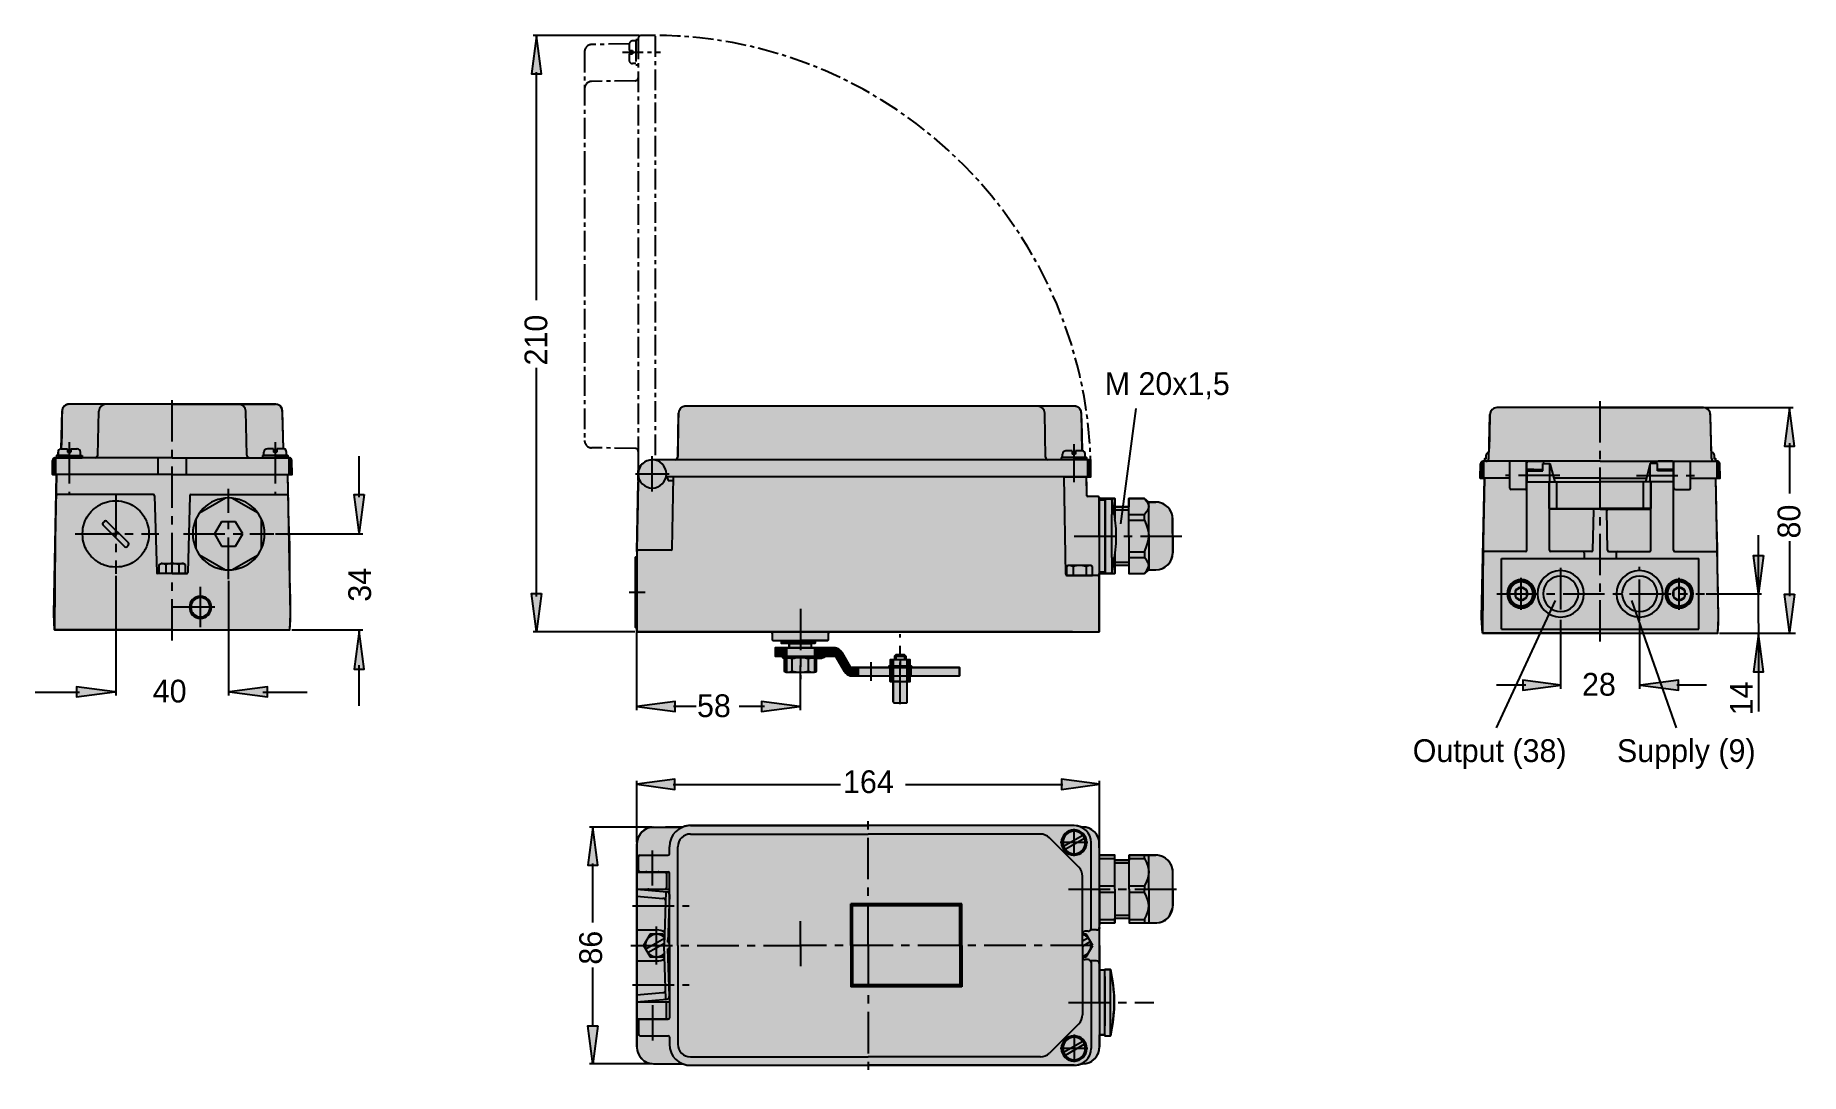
# Model space of a CAD drawing. Extents: x 43 to 173, y 167 to 243.
import ezdxf

# ---------------------------------------------------------------- set-up
doc = ezdxf.new("R2010")
doc.units = 0
for name, pattern in [('AI-LINETYPE-1', [4.899378, 3.062111, -0.612422, 0.612422, -0.612422]), ('AI-LINETYPE-10', [4.899378, 3.062111, -0.612422, 0.612422, -0.612422]), ('AI-LINETYPE-11', [4.899378, 3.062111, -0.612422, 0.612422, -0.612422]), ('AI-LINETYPE-12', [4.899378, 3.062111, -0.612422, 0.612422, -0.612422]), ('AI-LINETYPE-13', [4.899378, 3.062111, -0.612422, 0.612422, -0.612422]), ('AI-LINETYPE-14', [4.899378, 3.062111, -0.612422, 0.612422, -0.612422]), ('AI-LINETYPE-15', [4.899378, 3.062111, -0.612422, 0.612422, -0.612422]), ('AI-LINETYPE-16', [4.899378, 3.062111, -0.612422, 0.612422, -0.612422]), ('AI-LINETYPE-17', [4.899378, 3.062111, -0.612422, 0.612422, -0.612422]), ('AI-LINETYPE-18', [4.899378, 3.062111, -0.612422, 0.612422, -0.612422]), ('AI-LINETYPE-19', [4.899378, 3.062111, -0.612422, 0.612422, -0.612422]), ('AI-LINETYPE-2', [4.899378, 3.062111, -0.612422, 0.612422, -0.612422]), ('AI-LINETYPE-20', [4.899378, 3.062111, -0.612422, 0.612422, -0.612422]), ('AI-LINETYPE-21', [4.899378, 3.062111, -0.612422, 0.612422, -0.612422]), ('AI-LINETYPE-22', [4.899378, 3.062111, -0.612422, 0.612422, -0.612422]), ('AI-LINETYPE-23', [4.899378, 3.062111, -0.612422, 0.612422, -0.612422]), ('AI-LINETYPE-24', [4.899378, 3.062111, -0.612422, 0.612422, -0.612422]), ('AI-LINETYPE-25', [4.899378, 3.062111, -0.612422, 0.612422, -0.612422]), ('AI-LINETYPE-26', [4.899378, 3.062111, -0.612422, 0.612422, -0.612422]), ('AI-LINETYPE-27', [4.899378, 3.062111, -0.612422, 0.612422, -0.612422]), ('AI-LINETYPE-28', [4.899378, 3.062111, -0.612422, 0.612422, -0.612422]), ('AI-LINETYPE-29', [4.899378, 3.062111, -0.612422, 0.612422, -0.612422]), ('AI-LINETYPE-3', [4.899378, 3.062111, -0.612422, 0.612422, -0.612422]), ('AI-LINETYPE-30', [4.899378, 3.062111, -0.612422, 0.612422, -0.612422]), ('AI-LINETYPE-31', [4.899378, 3.062111, -0.612422, 0.612422, -0.612422]), ('AI-LINETYPE-32', [4.899378, 3.062111, -0.612422, 0.612422, -0.612422]), ('AI-LINETYPE-33', [4.899378, 3.062111, -0.612422, 0.612422, -0.612422]), ('AI-LINETYPE-34', [4.899378, 3.062111, -0.612422, 0.612422, -0.612422]), ('AI-LINETYPE-35', [4.899378, 3.062111, -0.612422, 0.612422, -0.612422]), ('AI-LINETYPE-36', [4.899378, 3.062111, -0.612422, 0.612422, -0.612422]), ('AI-LINETYPE-37', [4.899378, 3.062111, -0.612422, 0.612422, -0.612422]), ('AI-LINETYPE-38', [4.899378, 3.062111, -0.612422, 0.612422, -0.612422]), ('AI-LINETYPE-39', [4.899378, 3.062111, -0.612422, 0.612422, -0.612422]), ('AI-LINETYPE-4', [4.899378, 3.062111, -0.612422, 0.612422, -0.612422]), ('AI-LINETYPE-40', [4.899378, 3.062111, -0.612422, 0.612422, -0.612422]), ('AI-LINETYPE-41', [4.899378, 3.062111, -0.612422, 0.612422, -0.612422]), ('AI-LINETYPE-42', [4.899378, 3.062111, -0.612422, 0.612422, -0.612422]), ('AI-LINETYPE-43', [2.449689, 1.531055, -0.306211, 0.306211, -0.306211]), ('AI-LINETYPE-44', [2.449689, 1.531055, -0.306211, 0.306211, -0.306211]), ('AI-LINETYPE-45', [2.449689, 1.531055, -0.306211, 0.306211, -0.306211]), ('AI-LINETYPE-46', [2.449689, 1.531055, -0.306211, 0.306211, -0.306211]), ('AI-LINETYPE-47', [2.449689, 1.531055, -0.306211, 0.306211, -0.306211]), ('AI-LINETYPE-48', [2.449689, 1.531055, -0.306211, 0.306211, -0.306211]), ('AI-LINETYPE-49', [2.449689, 1.531055, -0.306211, 0.306211, -0.306211]), ('AI-LINETYPE-5', [4.899378, 3.062111, -0.612422, 0.612422, -0.612422]), ('AI-LINETYPE-50', [2.449689, 1.531055, -0.306211, 0.306211, -0.306211]), ('AI-LINETYPE-51', [2.449689, 1.531055, -0.306211, 0.306211, -0.306211]), ('AI-LINETYPE-52', [2.449689, 1.531055, -0.306211, 0.306211, -0.306211]), ('AI-LINETYPE-53', [2.449689, 1.531055, -0.306211, 0.306211, -0.306211]), ('AI-LINETYPE-54', [2.449689, 1.531055, -0.306211, 0.306211, -0.306211]), ('AI-LINETYPE-55', [2.449689, 1.531055, -0.306211, 0.306211, -0.306211]), ('AI-LINETYPE-56', [2.449689, 1.531055, -0.306211, 0.306211, -0.306211]), ('AI-LINETYPE-57', [2.449689, 1.531055, -0.306211, 0.306211, -0.306211]), ('AI-LINETYPE-58', [2.449689, 1.531055, -0.306211, 0.306211, -0.306211]), ('AI-LINETYPE-59', [2.449689, 1.531055, -0.306211, 0.306211, -0.306211]), ('AI-LINETYPE-6', [4.899378, 3.062111, -0.612422, 0.612422, -0.612422]), ('AI-LINETYPE-60', [2.449689, 1.531055, -0.306211, 0.306211, -0.306211]), ('AI-LINETYPE-61', [2.449689, 1.531055, -0.306211, 0.306211, -0.306211]), ('AI-LINETYPE-62', [2.449689, 1.531055, -0.306211, 0.306211, -0.306211]), ('AI-LINETYPE-63', [2.449689, 1.531055, -0.306211, 0.306211, -0.306211]), ('AI-LINETYPE-64', [2.449689, 1.531055, -0.306211, 0.306211, -0.306211]), ('AI-LINETYPE-65', [2.449689, 1.531055, -0.306211, 0.306211, -0.306211]), ('AI-LINETYPE-66', [2.449689, 1.531055, -0.306211, 0.306211, -0.306211]), ('AI-LINETYPE-67', [2.449689, 1.531055, -0.306211, 0.306211, -0.306211]), ('AI-LINETYPE-68', [2.449689, 1.531055, -0.306211, 0.306211, -0.306211]), ('AI-LINETYPE-69', [2.449689, 1.531055, -0.306211, 0.306211, -0.306211]), ('AI-LINETYPE-7', [4.899378, 3.062111, -0.612422, 0.612422, -0.612422]), ('AI-LINETYPE-70', [2.449689, 1.531055, -0.306211, 0.306211, -0.306211]), ('AI-LINETYPE-71', [2.449689, 1.531055, -0.306211, 0.306211, -0.306211]), ('AI-LINETYPE-72', [2.449689, 1.531055, -0.306211, 0.306211, -0.306211]), ('AI-LINETYPE-8', [4.899378, 3.062111, -0.612422, 0.612422, -0.612422]), ('AI-LINETYPE-9', [4.899378, 3.062111, -0.612422, 0.612422, -0.612422])]:
    doc.linetypes.add(name, pattern=pattern)
for name, color, linetype in [('ANGED', 7, 'CONTINUOUS'), ('LINIE', 7, 'CONTINUOUS'), ('MASSLINIE', 7, 'CONTINUOUS'), ('MITTE', 7, 'CONTINUOUS'), ('PFEILE', 7, 'CONTINUOUS'), ('SCHRAFF', 7, 'CONTINUOUS'), ('TEXT', 7, 'CONTINUOUS'), ('UMRISS', 7, 'CONTINUOUS')]:
    doc.layers.add(name, color=color, linetype=linetype)

msp = doc.modelspace()

# ---------------------------------------------------------------- texts
at = {"layer": 'TEXT', "color": 250, "char_height": 1.6792, "attachment_point": 7, "rotation": 90}
for s, insert in [('\\fFutura Medium|b0|i0|c0|p34;\\W1;210', (80.96, 218.89)), ('\\fFutura Medium|b0|i0|c0|p34;\\W1;80', (173.47, 206.12)), ('\\fFutura Medium|b0|i0|c0|p34;\\W1;34', (67.95, 201.45)), ('\\fFutura Medium|b0|i0|c0|p34;\\W1;14', (169.94, 193.06)), ('\\fFutura Medium|b0|i0|c0|p34;\\W1;86', (85, 174.66))]:
    msp.add_mtext(s, dxfattribs=dict(at, insert=insert))
at = {"layer": 'TEXT', "color": 250, "char_height": 1.6792, "attachment_point": 7}
for s, insert in [('\\fFutura Medium|b0|i0|c0|p34;\\W1;M 20x1,5', (122.09, 216.4)), ('\\fFutura Medium|b0|i0|c0|p34;\\W1;40', (51.81, 193.99)), ('\\fFutura Medium|b0|i0|c0|p34;\\W1;28', (157.33, 194.49)), ('\\fFutura Medium|b0|i0|c0|p34;\\W1;58', (91.99, 192.91)), ('\\fFutura Medium|b0|i0|c0|p34;\\W1;Output (38)', (144.83, 189.11)), ('\\fFutura Medium|b0|i0|c0|p34;\\W1;Supply (9)', (159.91, 189.11)), ('\\fFutura Medium|b0|i0|c0|p34;\\W1;164', (102.77, 187.3))]:
    msp.add_mtext(s, dxfattribs=dict(at, insert=insert))

# ---------------------------------------------------------------- blocks, each defined once
blk = doc.blocks.new('*U15')
at = {"layer": 'UMRISS', "color": 255}
for points in [[(90.62, 199.22), (90.61, 214.94), (90.62, 215.11)], [(90.64, 199.22), (90.62, 215.36), (90.64, 215.51)], [(90.62, 199.22), (90.62, 215.11), (90.62, 215.36)], [(90.62, 199.22), (90.62, 215.36), (90.64, 199.22)], [(90.62, 199.22), (90.62, 215.11), (90.62, 199.22)], [(90.72, 199.22), (90.64, 215.51), (90.72, 215.66)], [(90.64, 199.22), (90.64, 215.51), (90.72, 199.22)], [(90.81, 199.22), (90.72, 215.66), (90.81, 215.76)], [(90.72, 199.22), (90.72, 215.66), (90.81, 199.22)], [(90.88, 199.22), (90.81, 215.76), (90.88, 215.81)], [(90.81, 199.22), (90.81, 215.76), (90.88, 199.22)], [(90.95, 199.22), (90.88, 215.81), (90.95, 215.84)], [(90.88, 199.22), (90.88, 215.81), (90.95, 199.22)], [(91.1, 199.22), (90.95, 215.84), (91.1, 215.88)], [(90.95, 199.22), (90.95, 215.84), (91.1, 199.22)], [(91.1, 199.22), (91.1, 215.88), (97.5, 199.22)], [(97.5, 199.22), (91.1, 215.88), (97.5, 215.88)], [(97.5, 199.22), (97.5, 215.88), (97.53, 199.14)], [(97.53, 199.14), (97.5, 215.88), (97.53, 215.88)], [(97.53, 199.14), (97.53, 215.88), (97.53, 198.96)], [(97.53, 198.96), (97.53, 215.88), (97.53, 215.88)], [(97.53, 198.96), (97.53, 215.88), (97.53, 198.84)], [(97.53, 198.84), (97.53, 215.88), (97.53, 215.88)], [(97.53, 198.84), (97.53, 215.88), (97.53, 198.78)], [(97.53, 198.78), (97.53, 215.88), (97.53, 215.88)], [(97.53, 198.78), (97.53, 215.88), (97.53, 198.75)], [(97.53, 198.75), (97.53, 215.88), (97.53, 215.88)], [(97.53, 198.75), (97.53, 215.88), (97.54, 198.69)], [(97.54, 198.69), (97.53, 215.88), (97.54, 215.88)], [(97.54, 198.69), (97.54, 215.88), (97.55, 198.63)], [(97.55, 198.63), (97.54, 215.88), (97.55, 215.88)], [(97.55, 198.63), (97.55, 215.88), (97.62, 198.6)], [(97.62, 198.6), (97.55, 215.88), (97.62, 215.88)], [(97.68, 198.6), (97.62, 215.88), (97.68, 215.88)], [(97.75, 198.6), (97.68, 215.88), (97.75, 215.88)], [(97.75, 198.6), (97.75, 215.88), (97.75, 215.88)], [(97.88, 198.6), (97.75, 215.88), (97.88, 215.88)], [(98.2, 198.6), (97.88, 215.88), (98.2, 215.88)], [(98.32, 198.6), (98.2, 215.88), (98.32, 215.88)], [(98.42, 198.6), (98.32, 215.88), (98.42, 215.88)], [(98.47, 198.6), (98.42, 215.88), (98.47, 215.88)], [(98.48, 198.6), (98.47, 215.88), (98.48, 215.88)], [(98.51, 198.6), (98.48, 215.88), (98.51, 215.88)], [(98.52, 198.6), (98.51, 215.88), (98.52, 215.88)], [(98.53, 198.6), (98.52, 215.88), (98.53, 215.88)], [(98.55, 198.6), (98.53, 215.88), (98.55, 215.88)], [(98.57, 198.6), (98.55, 215.88), (98.57, 215.88)], [(98.59, 198.6), (98.57, 215.88), (98.59, 215.88)], [(98.59, 198.6), (98.59, 215.88), (98.59, 215.88)], [(98.61, 198.6), (98.59, 215.88), (98.61, 215.88)], [(98.62, 198.6), (98.61, 215.88), (98.62, 215.88)], [(98.62, 198.6), (98.62, 215.88), (98.62, 215.88)], [(98.68, 198.6), (98.62, 215.88), (98.68, 215.88)], [(98.69, 198.6), (98.68, 215.88), (98.69, 215.88)], [(98.73, 198.6), (98.69, 215.88), (98.73, 215.88)], [(98.79, 198.6), (98.73, 215.88), (98.79, 215.88)], [(98.82, 198.38), (98.79, 215.88), (98.82, 215.88)], [(98.83, 198.38), (98.82, 215.88), (98.83, 215.88)], [(98.93, 196.24), (98.83, 215.88), (98.93, 215.88)], [(99.01, 196.24), (98.93, 215.88), (99.01, 215.88)], [(100.41, 196.24), (99.01, 215.88), (100.41, 215.88)], [(100.45, 198.38), (100.41, 215.88), (100.45, 215.88)], [(100.57, 198.6), (100.45, 215.88), (100.57, 215.88)], [(100.61, 198.6), (100.57, 215.88), (100.61, 215.88)], [(100.62, 198.6), (100.61, 215.88), (100.62, 215.88)], [(100.65, 198.6), (100.62, 215.88), (100.65, 215.88)], [(100.69, 198.6), (100.65, 215.88), (100.69, 215.88)], [(100.72, 198.6), (100.69, 215.88), (100.72, 215.88)], [(100.73, 198.6), (100.72, 215.88), (100.73, 215.88)], [(100.78, 198.6), (100.73, 215.88), (100.78, 215.88)], [(100.79, 198.6), (100.78, 215.88), (100.79, 215.88)], [(100.81, 198.6), (100.79, 215.88), (100.81, 215.88)], [(100.82, 198.6), (100.81, 215.88), (100.82, 215.88)], [(100.92, 198.6), (100.82, 215.88), (100.92, 215.88)], [(101.58, 198.6), (100.92, 215.88), (101.58, 215.88)], [(101.61, 198.6), (101.58, 215.88), (101.61, 215.88)], [(101.64, 198.6), (101.61, 215.88), (101.64, 215.88)], [(101.65, 198.6), (101.64, 215.88), (101.65, 215.88)], [(101.67, 198.61), (101.65, 215.88), (101.67, 215.88)], [(101.69, 198.63), (101.67, 215.88), (101.69, 215.88)], [(101.7, 198.64), (101.69, 215.88), (101.7, 215.88)], [(101.7, 198.69), (101.7, 215.88), (101.7, 215.88)], [(101.7, 198.73), (101.7, 215.88), (101.7, 215.88)], [(101.71, 198.84), (101.7, 215.88), (101.71, 215.88)], [(101.71, 198.92), (101.71, 215.88), (101.71, 215.88)], [(101.71, 198.99), (101.71, 215.88), (101.71, 215.88)], [(101.71, 199.03), (101.71, 215.88), (101.71, 215.88)], [(101.71, 199.06), (101.71, 215.88), (101.71, 215.88)], [(101.71, 199.09), (101.71, 215.88), (101.71, 215.88)], [(101.71, 199.12), (101.71, 215.88), (101.71, 215.88)], [(101.71, 199.15), (101.71, 215.88), (101.71, 215.88)], [(101.72, 199.17), (101.71, 215.88), (101.72, 215.88)], [(101.72, 199.18), (101.72, 215.88), (101.72, 215.88)], [(101.73, 199.2), (101.72, 215.88), (101.73, 215.88)], [(101.76, 199.22), (101.73, 215.88), (101.76, 215.88)], [(102.05, 199.22), (101.76, 215.88), (102.05, 215.88)], [(102.08, 199.22), (102.05, 215.88), (102.08, 215.88)], [(102.12, 199.22), (102.08, 215.88), (102.12, 215.88)], [(102.13, 199.22), (102.12, 215.88), (102.13, 215.88)], [(102.16, 199.22), (102.13, 215.88), (102.16, 215.88)], [(102.19, 199.22), (102.16, 215.88), (102.19, 215.88)], [(102.19, 199.22), (102.19, 215.88), (102.19, 215.88)], [(102.22, 199.22), (102.19, 215.88), (102.22, 215.88)], [(102.23, 199.22), (102.22, 215.88), (102.23, 215.88)], [(102.25, 199.22), (102.23, 215.88), (102.25, 215.88)], [(102.27, 199.22), (102.25, 215.88), (102.27, 215.88)], [(102.27, 199.22), (102.27, 215.88), (102.27, 215.88)], [(102.31, 199.22), (102.27, 215.88), (102.31, 215.88)], [(102.32, 199.22), (102.31, 215.88), (102.32, 215.88)], [(102.34, 199.22), (102.32, 215.88), (102.34, 215.88)], [(102.4, 199.22), (102.34, 215.88), (102.4, 215.88)], [(102.41, 199.22), (102.4, 215.88), (102.41, 215.88)], [(102.43, 199.22), (102.41, 215.88), (102.43, 215.88)], [(102.44, 199.22), (102.43, 215.88), (102.44, 215.88)], [(102.48, 199.22), (102.44, 215.88), (102.48, 215.88)], [(102.52, 199.22), (102.48, 215.88), (102.52, 215.88)], [(102.53, 199.22), (102.52, 215.88), (102.53, 215.88)], [(102.57, 199.22), (102.53, 215.88), (102.57, 215.88)], [(102.61, 199.22), (102.57, 215.88), (102.61, 215.88)], [(102.62, 199.22), (102.61, 215.88), (102.62, 215.88)], [(102.63, 199.22), (102.62, 215.88), (102.63, 215.88)], [(102.7, 199.22), (102.63, 215.88), (102.7, 215.88)], [(102.7, 199.22), (102.7, 215.88), (102.7, 215.88)], [(102.78, 199.22), (102.7, 215.88), (102.78, 215.88)], [(102.84, 199.22), (102.78, 215.88), (102.84, 215.88)], [(102.87, 199.22), (102.84, 215.88), (102.87, 215.88)], [(102.89, 199.22), (102.87, 215.88), (102.89, 215.88)], [(103, 199.22), (102.89, 215.88), (103, 215.88)], [(103.05, 199.22), (103, 215.88), (103.05, 215.88)], [(103.14, 199.22), (103.05, 215.88), (103.14, 215.88)], [(103.22, 199.22), (103.14, 215.88), (103.22, 215.88)], [(103.24, 199.22), (103.22, 215.88), (103.24, 215.88)], [(103.3, 199.22), (103.24, 215.88), (103.3, 215.88)], [(103.31, 199.22), (103.3, 215.88), (103.31, 215.88)], [(103.33, 199.22), (103.31, 215.88), (103.33, 215.88)], [(103.34, 199.22), (103.33, 215.88), (103.34, 215.88)], [(103.35, 199.22), (103.34, 215.88), (103.35, 215.88)], [(103.38, 199.22), (103.35, 215.88), (103.38, 215.88)], [(103.43, 199.22), (103.38, 215.88), (103.43, 215.88)], [(103.52, 199.22), (103.43, 215.88), (103.52, 215.88)], [(103.63, 199.22), (103.52, 215.88), (103.63, 215.88)], [(103.7, 199.22), (103.63, 215.88), (103.7, 215.88)], [(90.61, 199.22), (90.57, 212.44), (90.61, 214.55)], [(90.61, 199.22), (90.61, 214.55), (90.61, 214.94)], [(90.61, 199.22), (90.61, 214.94), (90.62, 199.22)], [(90.61, 199.22), (90.61, 214.55), (90.61, 199.22)], [(87.74, 199.22), (87.68, 211.13), (87.74, 211.31)], [(87.78, 199.22), (87.74, 211.31), (87.78, 211.4)], [(87.74, 199.22), (87.74, 211.31), (87.78, 199.22)], [(87.88, 199.22), (87.78, 211.4), (87.88, 211.55)], [(87.78, 199.22), (87.78, 211.4), (87.88, 199.22)], [(88.15, 199.22), (87.88, 211.55), (88.15, 211.78)], [(87.88, 199.22), (87.88, 211.55), (88.15, 199.22)], [(88.31, 199.22), (88.15, 211.78), (88.31, 211.85)], [(88.15, 199.22), (88.15, 211.78), (88.31, 199.22)], [(88.62, 199.22), (88.31, 211.85), (88.62, 211.92)], [(88.31, 199.22), (88.31, 211.85), (88.62, 199.22)], [(88.62, 199.22), (88.62, 211.92), (88.97, 199.22)], [(89.12, 199.22), (88.97, 211.89), (89.12, 211.93)], [(88.97, 199.22), (88.97, 211.89), (89.12, 199.22)], [(89.12, 199.22), (89.12, 211.93), (89.33, 199.22)], [(89.33, 199.22), (89.33, 211.93), (89.52, 199.22)], [(89.52, 199.22), (89.52, 211.93), (89.85, 199.22)], [(89.85, 199.22), (89.85, 211.93), (90.02, 199.22)], [(90.02, 199.22), (90.02, 211.93), (90.14, 199.22)], [(90.14, 199.22), (90.14, 211.93), (90.27, 199.22)], [(90.27, 199.22), (90.27, 211.93), (90.36, 199.22)], [(90.45, 199.22), (90.36, 211.93), (90.45, 211.95)], [(90.36, 199.22), (90.36, 211.93), (90.45, 199.22)], [(90.48, 199.22), (90.45, 211.95), (90.48, 211.96)], [(90.45, 199.22), (90.45, 211.95), (90.48, 199.22)], [(90.57, 199.22), (90.48, 211.96), (90.57, 212.22)], [(90.48, 199.22), (90.48, 211.96), (90.57, 199.22)], [(90.57, 199.22), (90.57, 212.3), (90.57, 212.44)], [(90.57, 199.22), (90.57, 212.44), (90.61, 199.22)], [(90.57, 199.22), (90.57, 212.22), (90.57, 212.3)], [(90.57, 199.22), (90.57, 212.3), (90.57, 199.22)], [(90.57, 199.22), (90.57, 212.22), (90.57, 199.22)], [(87.65, 199.22), (87.64, 210.13), (87.65, 210.44)], [(87.64, 199.22), (87.64, 209.79), (87.64, 210.13)], [(87.64, 199.22), (87.64, 210.13), (87.65, 199.22)], [(87.68, 199.22), (87.65, 210.94), (87.68, 211.13)], [(87.65, 199.22), (87.65, 210.94), (87.68, 199.22)], [(87.68, 199.22), (87.68, 211.13), (87.74, 199.22)], [(87.61, 199.22), (87.57, 206.66), (87.61, 208.71)], [(87.63, 199.22), (87.61, 208.71), (87.63, 209.39)], [(87.61, 199.22), (87.61, 208.71), (87.63, 199.22)], [(87.64, 199.22), (87.63, 209.39), (87.64, 209.79)], [(87.63, 199.22), (87.63, 209.39), (87.64, 199.22)], [(87.64, 199.22), (87.64, 209.79), (87.64, 199.22)], [(123.88, 203.54), (123.88, 209.06), (125.02, 203.54)], [(125.02, 203.54), (123.88, 209.06), (125.02, 209.06)], [(87.57, 199.22), (87.55, 205.55), (87.57, 206.2)], [(87.57, 199.22), (87.57, 206.66), (87.61, 199.22)], [(87.55, 199.22), (87.54, 204.93), (87.55, 205.55)], [(87.54, 199.22), (87.54, 204.74), (87.54, 204.93)], [(87.54, 199.22), (87.54, 204.93), (87.55, 199.22)], [(87.54, 199.54), (87.54, 204.74), (87.54, 199.22)], [(87.55, 199.22), (87.55, 205.55), (87.57, 199.22)], [(98.47, 196.3), (98.42, 197.21), (98.47, 197.26)], [(98.42, 196.33), (98.42, 197.21), (98.47, 196.3)], [(98.47, 196.3), (98.47, 197.26), (98.48, 196.29)], [(98.48, 196.29), (98.47, 197.26), (98.48, 197.26)], [(98.51, 196.28), (98.48, 197.26), (98.51, 197.28)], [(98.48, 196.29), (98.48, 197.26), (98.51, 196.28)], [(98.51, 196.28), (98.51, 197.28), (98.52, 196.27)], [(98.52, 196.27), (98.51, 197.28), (98.52, 197.28)], [(98.53, 196.27), (98.52, 197.28), (98.53, 197.29)], [(98.52, 196.27), (98.52, 197.28), (98.53, 196.27)], [(98.53, 196.27), (98.53, 197.29), (98.55, 196.26)], [(98.55, 196.26), (98.53, 197.29), (98.55, 197.29)], [(98.57, 196.26), (98.55, 197.29), (98.57, 197.3)], [(98.55, 196.26), (98.55, 197.29), (98.57, 196.26)], [(98.57, 196.26), (98.57, 197.3), (98.59, 196.25)], [(98.59, 196.25), (98.57, 197.3), (98.59, 197.3)], [(98.61, 196.25), (98.59, 197.3), (98.61, 197.31)], [(98.59, 196.25), (98.59, 197.3), (98.59, 196.25)], [(98.59, 196.25), (98.59, 197.3), (98.59, 197.3)], [(98.59, 196.25), (98.59, 197.3), (98.61, 196.25)], [(98.61, 196.25), (98.61, 197.31), (98.62, 196.25)], [(98.62, 196.25), (98.61, 197.31), (98.62, 197.31)], [(98.68, 196.24), (98.62, 197.31), (98.68, 197.32)], [(98.62, 196.25), (98.62, 197.31), (98.62, 196.24)], [(98.62, 196.24), (98.62, 197.31), (98.62, 197.31)], [(98.62, 196.24), (98.62, 197.31), (98.68, 196.24)], [(98.68, 196.24), (98.68, 197.32), (98.69, 196.24)], [(98.69, 196.24), (98.68, 197.32), (98.69, 197.32)], [(98.69, 196.24), (98.69, 198.05), (98.73, 196.24)], [(100.92, 197.42), (100.92, 198.05), (101.58, 197.42)], [(101.58, 197.42), (100.92, 198.05), (101.58, 198.05)], [(102.13, 197.42), (102.13, 198.04), (102.16, 197.42)], [(102.16, 197.42), (102.16, 198.04), (102.19, 197.42)], [(102.19, 197.42), (102.19, 198.04), (102.19, 197.42)], [(102.19, 197.42), (102.19, 198.04), (102.22, 197.4)], [(102.22, 197.4), (102.22, 198.03), (102.23, 197.4)], [(102.23, 197.4), (102.23, 198.03), (102.25, 197.37)], [(102.25, 197.37), (102.25, 198.02), (102.27, 197.34)], [(102.27, 197.34), (102.27, 198.02), (102.27, 197.33)], [(102.27, 197.33), (102.27, 198.02), (102.31, 197.28)], [(102.31, 197.28), (102.31, 198.01), (102.32, 197.25)], [(102.32, 197.25), (102.32, 198), (102.34, 197.21)], [(102.34, 197.21), (102.34, 197.99), (102.4, 197.11)], [(102.4, 197.11), (102.4, 197.97), (102.41, 197.1)], [(102.41, 197.1), (102.41, 197.96), (102.43, 197.07)], [(102.43, 197.07), (102.43, 197.95), (102.44, 197.04)], [(102.44, 197.04), (102.44, 197.94), (102.48, 196.98)], [(102.48, 196.98), (102.48, 197.92), (102.52, 196.9)], [(102.52, 196.9), (102.52, 197.88), (102.53, 196.89)], [(102.53, 196.89), (102.53, 197.88), (102.57, 196.83)], [(102.57, 196.83), (102.57, 197.85), (102.61, 196.74)], [(102.61, 196.74), (102.61, 197.8), (102.62, 196.73)], [(102.62, 196.73), (102.62, 197.79), (102.63, 196.71)], [(102.63, 196.71), (102.63, 197.77), (102.7, 196.6)], [(102.7, 196.6), (102.7, 197.68), (102.7, 196.59)], [(102.7, 196.59), (102.7, 197.68), (102.78, 196.46)], [(102.78, 196.46), (102.78, 197.54), (102.84, 196.36)], [(102.84, 196.36), (102.84, 197.44), (102.87, 196.3)], [(102.87, 196.3), (102.87, 197.38), (102.89, 196.27)], [(102.89, 196.27), (102.89, 197.34), (103, 196.15)], [(103, 196.15), (103, 197.17), (103.05, 196.11)], [(103.05, 196.11), (103.05, 197.07), (103.14, 196.05)], [(103.14, 196.05), (103.14, 196.92), (103.22, 196.01)], [(106.62, 193.99), (106.57, 197.42), (106.62, 197.47)], [(106.68, 193.99), (106.62, 197.47), (106.68, 197.53)], [(103.22, 196.01), (103.22, 196.77), (103.24, 196.01)], [(103.24, 196.01), (103.24, 196.75), (103.3, 195.99)], [(103.3, 195.99), (103.3, 196.64), (103.31, 195.99)], [(103.31, 195.99), (103.31, 196.62), (103.33, 195.98)], [(103.33, 195.98), (103.33, 196.61), (103.34, 195.98)], [(103.34, 195.98), (103.34, 196.6), (103.35, 195.98)], [(103.35, 195.98), (103.35, 196.6), (103.38, 195.97)], [(103.38, 195.97), (103.38, 196.59), (103.43, 195.97)], [(103.43, 195.97), (103.43, 196.59), (103.52, 195.97)], [(103.97, 195.97), (103.97, 196.59), (106.16, 195.97)], [(106.16, 195.97), (103.97, 196.59), (106.16, 196.59)], [(106.47, 194.07), (106.47, 195.55), (106.47, 194.05)], [(106.47, 194.05), (106.47, 195.55), (106.49, 194.01)], [(106.49, 194.01), (106.49, 195.55), (106.52, 193.99)], [(106.52, 193.99), (106.52, 195.55), (106.56, 193.99)], [(107.87, 195.97), (107.87, 196.59), (111.38, 195.97)], [(111.38, 195.97), (107.87, 196.59), (111.38, 196.59)]]:
    blk.add_solid(points, dxfattribs=at)
at = {"layer": 'UMRISS', "color": 255, "extrusion": (0, 0, -1)}
for points in [[(-97.62, 198.6), (-97.62, 215.88), (-97.68, 198.6)], [(-97.68, 198.6), (-97.68, 215.88), (-97.75, 198.6)], [(-97.75, 198.6), (-97.75, 215.88), (-97.75, 198.6)], [(-97.75, 198.6), (-97.75, 215.88), (-97.88, 198.6)], [(-97.88, 198.6), (-97.88, 215.88), (-98.2, 198.6)], [(-98.2, 198.6), (-98.2, 215.88), (-98.32, 198.6)], [(-98.32, 198.6), (-98.32, 215.88), (-98.42, 198.6)], [(-98.42, 198.6), (-98.42, 215.88), (-98.47, 198.6)], [(-98.47, 198.6), (-98.47, 215.88), (-98.48, 198.6)], [(-98.48, 198.6), (-98.48, 215.88), (-98.51, 198.6)], [(-98.51, 198.6), (-98.51, 215.88), (-98.52, 198.6)], [(-98.52, 198.6), (-98.52, 215.88), (-98.53, 198.6)], [(-98.53, 198.6), (-98.53, 215.88), (-98.55, 198.6)], [(-98.55, 198.6), (-98.55, 215.88), (-98.57, 198.6)], [(-98.57, 198.6), (-98.57, 215.88), (-98.59, 198.6)], [(-98.59, 198.6), (-98.59, 215.88), (-98.59, 198.6)], [(-98.59, 198.6), (-98.59, 215.88), (-98.61, 198.6)], [(-98.61, 198.6), (-98.61, 215.88), (-98.62, 198.6)], [(-98.62, 198.6), (-98.62, 215.88), (-98.62, 198.6)], [(-98.62, 198.6), (-98.62, 215.88), (-98.68, 198.6)], [(-98.68, 198.6), (-98.68, 215.88), (-98.69, 198.6)], [(-98.69, 198.6), (-98.69, 215.88), (-98.73, 198.6)], [(-98.73, 198.6), (-98.73, 215.88), (-98.79, 198.6)], [(-98.79, 198.38), (-98.79, 215.88), (-98.82, 198.38)], [(-98.82, 198.38), (-98.82, 215.88), (-98.83, 198.38)], [(-98.83, 196.24), (-98.83, 215.88), (-98.93, 196.24)], [(-98.93, 196.24), (-98.93, 215.88), (-99.01, 196.24)], [(-99.01, 196.24), (-99.01, 215.88), (-100.41, 196.24)], [(-100.41, 198.38), (-100.41, 215.88), (-100.45, 198.38)], [(-100.45, 198.6), (-100.45, 215.88), (-100.57, 198.6)], [(-100.57, 198.6), (-100.57, 215.88), (-100.61, 198.6)], [(-100.61, 198.6), (-100.61, 215.88), (-100.62, 198.6)], [(-100.62, 198.6), (-100.62, 215.88), (-100.65, 198.6)], [(-100.65, 198.6), (-100.65, 215.88), (-100.69, 198.6)], [(-100.69, 198.6), (-100.69, 215.88), (-100.72, 198.6)], [(-100.72, 198.6), (-100.72, 215.88), (-100.73, 198.6)], [(-100.73, 198.6), (-100.73, 215.88), (-100.78, 198.6)], [(-100.78, 198.6), (-100.78, 215.88), (-100.79, 198.6)], [(-100.79, 198.6), (-100.79, 215.88), (-100.81, 198.6)], [(-100.81, 198.6), (-100.81, 215.88), (-100.82, 198.6)], [(-100.82, 198.6), (-100.82, 215.88), (-100.92, 198.6)], [(-100.92, 198.6), (-100.92, 215.88), (-101.58, 198.6)], [(-101.58, 198.6), (-101.58, 215.88), (-101.61, 198.6)], [(-101.61, 198.6), (-101.61, 215.88), (-101.64, 198.6)], [(-101.64, 198.6), (-101.64, 215.88), (-101.65, 198.6)], [(-101.65, 198.6), (-101.65, 215.88), (-101.67, 198.61)], [(-101.67, 198.61), (-101.67, 215.88), (-101.69, 198.63)], [(-101.69, 198.63), (-101.69, 215.88), (-101.7, 198.64)], [(-101.7, 198.64), (-101.7, 215.88), (-101.7, 198.69)], [(-101.7, 198.69), (-101.7, 215.88), (-101.7, 198.73)], [(-101.7, 198.73), (-101.7, 215.88), (-101.71, 198.84)], [(-101.71, 198.84), (-101.71, 215.88), (-101.71, 198.92)], [(-101.71, 198.92), (-101.71, 215.88), (-101.71, 198.99)], [(-101.71, 198.99), (-101.71, 215.88), (-101.71, 199.03)], [(-101.71, 199.03), (-101.71, 215.88), (-101.71, 199.06)], [(-101.71, 199.06), (-101.71, 215.88), (-101.71, 199.09)], [(-101.71, 199.09), (-101.71, 215.88), (-101.71, 199.12)], [(-101.71, 199.12), (-101.71, 215.88), (-101.71, 199.15)], [(-101.71, 199.15), (-101.71, 215.88), (-101.72, 199.17)], [(-101.72, 199.17), (-101.72, 215.88), (-101.72, 199.18)], [(-101.72, 199.18), (-101.72, 215.88), (-101.73, 199.2)], [(-101.73, 199.2), (-101.73, 215.88), (-101.76, 199.22)], [(-101.76, 199.22), (-101.76, 215.88), (-102.05, 199.22)], [(-102.05, 199.22), (-102.05, 215.88), (-102.08, 199.22)], [(-102.08, 199.22), (-102.08, 215.88), (-102.12, 199.22)], [(-102.12, 199.22), (-102.12, 215.88), (-102.13, 199.22)], [(-102.13, 199.22), (-102.13, 215.88), (-102.16, 199.22)], [(-102.16, 199.22), (-102.16, 215.88), (-102.19, 199.22)], [(-102.19, 199.22), (-102.19, 215.88), (-102.19, 199.22)], [(-102.19, 199.22), (-102.19, 215.88), (-102.22, 199.22)], [(-102.22, 199.22), (-102.22, 215.88), (-102.23, 199.22)], [(-102.23, 199.22), (-102.23, 215.88), (-102.25, 199.22)], [(-102.25, 199.22), (-102.25, 215.88), (-102.27, 199.22)], [(-102.27, 199.22), (-102.27, 215.88), (-102.27, 199.22)], [(-102.27, 199.22), (-102.27, 215.88), (-102.31, 199.22)], [(-102.31, 199.22), (-102.31, 215.88), (-102.32, 199.22)], [(-102.32, 199.22), (-102.32, 215.88), (-102.34, 199.22)], [(-102.34, 199.22), (-102.34, 215.88), (-102.4, 199.22)], [(-102.4, 199.22), (-102.4, 215.88), (-102.41, 199.22)], [(-102.41, 199.22), (-102.41, 215.88), (-102.43, 199.22)], [(-102.43, 199.22), (-102.43, 215.88), (-102.44, 199.22)], [(-102.44, 199.22), (-102.44, 215.88), (-102.48, 199.22)], [(-102.48, 199.22), (-102.48, 215.88), (-102.52, 199.22)], [(-102.52, 199.22), (-102.52, 215.88), (-102.53, 199.22)], [(-102.53, 199.22), (-102.53, 215.88), (-102.57, 199.22)], [(-102.57, 199.22), (-102.57, 215.88), (-102.61, 199.22)], [(-102.61, 199.22), (-102.61, 215.88), (-102.62, 199.22)], [(-102.62, 199.22), (-102.62, 215.88), (-102.63, 199.22)], [(-102.63, 199.22), (-102.63, 215.88), (-102.7, 199.22)], [(-102.7, 199.22), (-102.7, 215.88), (-102.7, 199.22)], [(-102.7, 199.22), (-102.7, 215.88), (-102.78, 199.22)], [(-102.78, 199.22), (-102.78, 215.88), (-102.84, 199.22)], [(-102.84, 199.22), (-102.84, 215.88), (-102.87, 199.22)], [(-102.87, 199.22), (-102.87, 215.88), (-102.89, 199.22)], [(-102.89, 199.22), (-102.89, 215.88), (-103, 199.22)], [(-103, 199.22), (-103, 215.88), (-103.05, 199.22)], [(-103.05, 199.22), (-103.05, 215.88), (-103.14, 199.22)], [(-103.14, 199.22), (-103.14, 215.88), (-103.22, 199.22)], [(-103.22, 199.22), (-103.22, 215.88), (-103.24, 199.22)], [(-103.24, 199.22), (-103.24, 215.88), (-103.3, 199.22)], [(-103.3, 199.22), (-103.3, 215.88), (-103.31, 199.22)], [(-103.31, 199.22), (-103.31, 215.88), (-103.33, 199.22)], [(-103.33, 199.22), (-103.33, 215.88), (-103.34, 199.22)], [(-103.34, 199.22), (-103.34, 215.88), (-103.35, 199.22)], [(-103.35, 199.22), (-103.35, 215.88), (-103.38, 199.22)], [(-103.38, 199.22), (-103.38, 215.88), (-103.43, 199.22)], [(-103.43, 199.22), (-103.43, 215.88), (-103.52, 199.22)], [(-103.52, 199.22), (-103.52, 215.88), (-103.63, 199.22)], [(-103.63, 199.22), (-103.63, 215.88), (-103.7, 199.22)], [(-103.7, 199.22), (-103.7, 215.88), (-103.76, 199.22)], [(-103.76, 199.22), (-103.7, 215.88), (-103.76, 215.88)], [(-103.76, 199.22), (-103.76, 215.88), (-103.97, 199.22)], [(-103.97, 199.22), (-103.76, 215.88), (-103.97, 215.88)], [(-103.97, 199.22), (-103.97, 215.88), (-106.16, 199.22)], [(-106.16, 199.22), (-103.97, 215.88), (-106.16, 215.88)], [(-106.16, 199.22), (-106.16, 215.88), (-106.26, 199.22)], [(-106.26, 199.22), (-106.16, 215.88), (-106.26, 215.88)], [(-106.26, 199.22), (-106.26, 215.88), (-106.47, 199.22)], [(-106.47, 199.22), (-106.26, 215.88), (-106.47, 215.88)], [(-106.47, 199.22), (-106.47, 215.88), (-106.47, 199.22)], [(-106.47, 199.22), (-106.47, 215.88), (-106.47, 215.88)], [(-106.47, 199.22), (-106.47, 215.88), (-106.49, 199.22)], [(-106.49, 199.22), (-106.47, 215.88), (-106.49, 215.88)], [(-106.49, 199.22), (-106.49, 215.88), (-106.52, 199.22)], [(-106.52, 199.22), (-106.49, 215.88), (-106.52, 215.88)], [(-106.52, 199.22), (-106.52, 215.88), (-106.56, 199.22)], [(-106.56, 199.22), (-106.52, 215.88), (-106.56, 215.88)], [(-106.56, 199.22), (-106.56, 215.88), (-106.57, 199.22)], [(-106.57, 199.22), (-106.56, 215.88), (-106.57, 215.88)], [(-106.57, 199.22), (-106.57, 215.88), (-106.62, 199.22)], [(-106.62, 199.22), (-106.57, 215.88), (-106.62, 215.88)], [(-106.62, 199.22), (-106.62, 215.88), (-106.68, 199.22)], [(-106.68, 199.22), (-106.62, 215.88), (-106.68, 215.88)], [(-106.68, 199.22), (-106.68, 215.88), (-106.8, 199.22)], [(-106.8, 199.22), (-106.68, 215.88), (-106.8, 215.88)], [(-106.8, 199.22), (-106.8, 215.88), (-107.3, 199.22)], [(-107.3, 199.22), (-106.8, 215.88), (-107.3, 215.88)], [(-107.3, 199.22), (-107.3, 215.88), (-107.41, 199.22)], [(-107.41, 199.22), (-107.3, 215.88), (-107.41, 215.88)], [(-107.41, 199.22), (-107.41, 215.88), (-107.43, 199.22)], [(-107.43, 199.22), (-107.41, 215.88), (-107.43, 215.88)], [(-107.43, 199.22), (-107.43, 215.88), (-107.47, 199.22)], [(-107.47, 199.22), (-107.43, 215.88), (-107.47, 215.88)], [(-107.47, 199.22), (-107.47, 215.88), (-107.49, 199.22)], [(-107.49, 199.22), (-107.47, 215.88), (-107.49, 215.88)], [(-107.49, 199.22), (-107.49, 215.88), (-107.5, 199.22)], [(-107.5, 199.22), (-107.49, 215.88), (-107.5, 215.88)], [(-107.5, 199.22), (-107.5, 215.88), (-107.51, 199.22)], [(-107.51, 199.22), (-107.5, 215.88), (-107.51, 215.88)], [(-107.51, 199.22), (-107.51, 215.88), (-107.72, 199.22)], [(-107.72, 199.22), (-107.51, 215.88), (-107.72, 215.88)], [(-107.72, 199.22), (-107.72, 215.88), (-107.72, 199.22)], [(-107.72, 199.22), (-107.72, 215.88), (-107.72, 215.88)], [(-107.72, 199.22), (-107.72, 215.88), (-107.82, 199.22)], [(-107.82, 199.22), (-107.72, 215.88), (-107.82, 215.88)], [(-107.82, 199.22), (-107.82, 215.88), (-107.87, 199.22)], [(-107.87, 199.22), (-107.82, 215.88), (-107.87, 215.88)], [(-107.87, 199.22), (-107.87, 215.88), (-111.38, 199.22)], [(-111.38, 199.22), (-107.87, 215.88), (-111.38, 215.88)], [(-111.38, 199.22), (-111.38, 215.88), (-113.77, 199.22)], [(-113.77, 199.22), (-111.38, 215.88), (-113.77, 215.88)], [(-113.77, 199.22), (-113.77, 215.88), (-119.63, 199.22)], [(-119.63, 199.22), (-113.77, 215.88), (-119.63, 215.88)], [(-119.63, 199.22), (-119.63, 215.88), (-119.8, 199.22)], [(-119.8, 199.22), (-119.63, 215.88), (-119.8, 215.88)], [(-119.8, 199.22), (-119.8, 215.88), (-119.93, 199.22)], [(-119.93, 199.22), (-119.8, 215.88), (-119.93, 215.88)], [(-119.93, 199.22), (-119.93, 215.88), (-120, 199.22)], [(-120, 199.22), (-119.93, 215.88), (-120, 215.86)], [(-120, 199.22), (-120, 215.86), (-120.15, 199.22)], [(-120.15, 199.22), (-120, 215.86), (-120.15, 215.79)], [(-120.15, 199.22), (-120.15, 215.79), (-120.24, 199.22)], [(-120.24, 199.22), (-120.15, 215.79), (-120.24, 215.72)], [(-120.24, 199.22), (-120.24, 215.72), (-120.3, 199.22)], [(-120.3, 199.22), (-120.24, 215.72), (-120.3, 215.64)], [(-120.3, 199.22), (-120.3, 215.64), (-120.35, 199.22)], [(-120.35, 199.22), (-120.3, 215.64), (-120.35, 215.55)], [(-120.35, 199.22), (-120.35, 215.55), (-120.39, 199.22)], [(-120.39, 199.22), (-120.35, 215.55), (-120.39, 214.81)], [(-120.39, 199.22), (-120.39, 214.81), (-120.44, 199.22)], [(-120.44, 199.22), (-120.39, 214.81), (-120.44, 212.59)], [(-120.44, 199.22), (-120.44, 212.59), (-120.48, 199.22)], [(-120.48, 199.22), (-120.44, 212.59), (-120.48, 212.58)], [(-120.48, 199.22), (-120.48, 212.58), (-120.52, 199.22)], [(-120.52, 199.22), (-120.48, 212.58), (-120.52, 212.56)], [(-120.52, 199.22), (-120.52, 212.56), (-120.55, 199.22)], [(-120.55, 199.22), (-120.52, 212.56), (-120.55, 212.54)], [(-120.55, 199.22), (-120.55, 212.54), (-120.56, 199.22)], [(-120.56, 199.22), (-120.55, 212.54), (-120.56, 212.53)], [(-120.56, 199.22), (-120.56, 212.53), (-120.58, 199.22)], [(-120.58, 199.22), (-120.56, 212.53), (-120.58, 212.51)], [(-120.58, 199.22), (-120.58, 212.51), (-120.61, 199.22)], [(-120.61, 199.22), (-120.58, 212.51), (-120.61, 212.48)], [(-120.61, 199.22), (-120.61, 212.48), (-120.64, 199.22)], [(-120.64, 199.22), (-120.61, 212.48), (-120.64, 212.41)], [(-88.97, 199.22), (-88.62, 211.92), (-88.97, 211.89)], [(-89.33, 199.22), (-89.12, 211.93), (-89.33, 211.93)], [(-89.52, 199.22), (-89.33, 211.93), (-89.52, 211.93)], [(-89.85, 199.22), (-89.52, 211.93), (-89.85, 211.93)], [(-90.02, 199.22), (-89.85, 211.93), (-90.02, 211.93)], [(-90.14, 199.22), (-90.02, 211.93), (-90.14, 211.93)], [(-90.27, 199.22), (-90.14, 211.93), (-90.27, 211.93)], [(-90.36, 199.22), (-90.27, 211.93), (-90.36, 211.93)], [(-120.64, 199.22), (-120.64, 212.41), (-120.65, 199.22)], [(-120.65, 199.22), (-120.64, 212.41), (-120.65, 212.09)], [(-120.65, 199.22), (-120.65, 212.09), (-120.75, 199.22)], [(-120.75, 199.22), (-120.65, 212.09), (-120.75, 212.09)], [(-120.75, 210.68), (-120.75, 211.93), (-120.77, 210.68)], [(-120.77, 210.68), (-120.75, 211.93), (-120.77, 211.93)], [(-120.77, 210.68), (-120.77, 211.93), (-120.77, 210.68)], [(-120.77, 210.68), (-120.77, 211.93), (-120.77, 211.93)], [(-120.77, 210.68), (-120.77, 211.93), (-120.77, 210.68)], [(-120.77, 210.68), (-120.77, 211.93), (-120.77, 211.93)], [(-120.77, 210.68), (-120.77, 211.93), (-120.78, 210.68)], [(-120.78, 210.68), (-120.77, 211.93), (-120.78, 211.93)], [(-120.78, 210.68), (-120.78, 211.93), (-120.78, 210.68)], [(-120.78, 210.68), (-120.78, 211.93), (-120.78, 211.93)], [(-120.78, 210.68), (-120.78, 211.93), (-120.78, 210.68)], [(-120.78, 210.68), (-120.78, 211.93), (-120.78, 211.93)], [(-120.78, 210.68), (-120.78, 211.93), (-120.82, 210.68)], [(-120.82, 210.68), (-120.78, 211.93), (-120.82, 211.93)], [(-120.82, 210.68), (-120.82, 211.93), (-120.85, 210.68)], [(-120.85, 210.68), (-120.82, 211.93), (-120.85, 211.92)], [(-120.85, 210.68), (-120.85, 211.92), (-120.86, 210.68)], [(-120.86, 210.68), (-120.85, 211.92), (-120.86, 211.92)], [(-120.86, 210.68), (-120.86, 211.92), (-120.91, 210.68)], [(-120.91, 210.68), (-120.86, 211.92), (-120.91, 211.91)], [(-120.91, 210.68), (-120.91, 211.91), (-120.97, 210.68)], [(-120.97, 210.68), (-120.91, 211.91), (-120.97, 211.88)], [(-120.97, 210.68), (-120.97, 211.88), (-121.02, 210.68)], [(-121.02, 210.68), (-120.97, 211.88), (-121.02, 211.82)], [(-121.02, 210.68), (-121.02, 211.82), (-121.04, 210.68)], [(-121.04, 210.68), (-121.02, 211.82), (-121.04, 211.78)], [(-121.04, 210.68), (-121.04, 211.78), (-121.04, 210.68)], [(-121.04, 210.68), (-121.04, 211.78), (-121.04, 211.77)], [(-121.04, 210.68), (-121.04, 211.77), (-121.05, 210.68)], [(-121.05, 210.68), (-121.04, 211.77), (-121.05, 211.64)], [(-121.05, 210.68), (-121.05, 211.64), (-121.07, 210.68)], [(-120.75, 199.22), (-120.75, 210.68), (-120.77, 199.22)], [(-120.77, 199.22), (-120.75, 210.68), (-120.77, 209.98)], [(-120.77, 199.22), (-120.77, 209.98), (-120.77, 199.22)], [(-120.77, 199.22), (-120.77, 209.98), (-120.77, 209.72)], [(-120.77, 199.22), (-120.77, 209.72), (-120.77, 199.22)], [(-120.77, 199.22), (-120.77, 209.72), (-120.77, 209.56)], [(-120.77, 199.22), (-120.77, 209.56), (-120.78, 199.22)], [(-120.78, 199.22), (-120.77, 209.56), (-120.78, 209.46)], [(-120.78, 199.22), (-120.78, 209.46), (-120.78, 199.22)], [(-120.78, 199.22), (-120.78, 209.46), (-120.78, 209.36)], [(-120.78, 199.22), (-120.78, 209.36), (-120.78, 199.22)], [(-120.78, 199.22), (-120.78, 209.36), (-120.78, 209.27)], [(-120.78, 199.22), (-120.78, 209.27), (-120.82, 199.22)], [(-120.82, 199.22), (-120.78, 209.27), (-120.82, 209.22)], [(-120.82, 199.22), (-120.82, 209.22), (-120.85, 199.22)], [(-120.85, 199.22), (-120.82, 209.22), (-120.85, 209.22)], [(-120.85, 199.22), (-120.85, 209.22), (-120.86, 199.22)], [(-120.86, 199.22), (-120.85, 209.22), (-120.86, 209.22)], [(-120.86, 199.22), (-120.86, 209.22), (-120.91, 199.22)], [(-120.91, 199.22), (-120.86, 209.22), (-120.91, 209.22)], [(-120.91, 199.22), (-120.91, 209.22), (-120.97, 199.22)], [(-120.97, 199.22), (-120.91, 209.22), (-120.97, 209.22)], [(-120.97, 199.22), (-120.97, 209.22), (-121.02, 199.22)], [(-121.02, 199.22), (-120.97, 209.22), (-121.02, 209.22)], [(-121.02, 199.22), (-121.02, 209.22), (-121.04, 199.22)], [(-121.04, 199.22), (-121.02, 209.22), (-121.04, 209.22)], [(-121.04, 199.22), (-121.04, 209.22), (-121.04, 199.22)], [(-121.04, 199.22), (-121.04, 209.22), (-121.04, 209.22)], [(-121.04, 199.22), (-121.04, 209.22), (-121.05, 199.22)], [(-121.05, 199.22), (-121.04, 209.22), (-121.05, 209.22)], [(-121.05, 199.22), (-121.05, 209.22), (-121.07, 199.22)], [(-121.07, 199.22), (-121.05, 209.22), (-121.07, 209.22)], [(-121.07, 199.22), (-121.07, 209.22), (-121.12, 199.22)], [(-121.12, 199.22), (-121.07, 209.22), (-121.12, 209.22)], [(-121.12, 199.22), (-121.12, 209.22), (-121.32, 199.22)], [(-121.32, 199.22), (-121.12, 209.22), (-121.32, 209.22)], [(-121.32, 199.22), (-121.32, 209.22), (-121.4, 199.22)], [(-121.4, 199.22), (-121.32, 209.22), (-121.4, 209.22)], [(-121.4, 199.22), (-121.4, 209.22), (-121.49, 199.22)], [(-121.49, 199.22), (-121.4, 209.22), (-121.49, 209.22)], [(-121.49, 199.22), (-121.49, 209.22), (-121.55, 199.22)], [(-121.55, 199.22), (-121.49, 209.22), (-121.55, 209.22)], [(-121.55, 199.22), (-121.55, 209.22), (-121.6, 199.22)], [(-121.6, 199.22), (-121.55, 209.22), (-121.6, 209.22)], [(-121.6, 199.22), (-121.6, 209.22), (-121.65, 199.22)], [(-121.65, 199.22), (-121.6, 209.22), (-121.65, 209.2)], [(-121.65, 199.22), (-121.65, 209.2), (-121.69, 199.22)], [(-121.69, 199.22), (-121.65, 209.2), (-121.69, 209.14)], [(-121.69, 199.22), (-121.69, 209.14), (-121.69, 199.22)], [(-121.69, 199.22), (-121.69, 209.14), (-121.69, 209.13)], [(-121.69, 209.06), (-121.69, 209.13), (-121.72, 209.06)], [(-121.69, 203.54), (-121.69, 209.06), (-121.72, 203.54)], [(-121.72, 203.54), (-121.69, 209.06), (-121.72, 209.06)], [(-121.72, 203.54), (-121.72, 209.06), (-122.84, 203.54)], [(-122.84, 203.54), (-121.72, 209.06), (-122.84, 209.06)], [(-125.02, 203.54), (-125.02, 209.06), (-125.34, 203.77)], [(-125.34, 203.77), (-125.02, 209.06), (-125.34, 208.8)], [(-125.34, 203.77), (-125.34, 208.8), (-125.38, 203.8)], [(-125.38, 203.8), (-125.34, 208.8), (-125.38, 208.8)], [(-125.38, 203.8), (-125.38, 208.8), (-125.63, 203.8)], [(-125.63, 203.8), (-125.38, 208.8), (-125.63, 208.8)], [(-125.63, 203.8), (-125.63, 208.8), (-125.73, 203.8)], [(-125.73, 203.8), (-125.63, 208.8), (-125.73, 208.8)], [(-125.73, 203.8), (-125.73, 208.8), (-125.83, 203.8)], [(-125.83, 203.8), (-125.73, 208.8), (-125.83, 208.8)], [(-125.83, 203.8), (-125.83, 208.8), (-125.87, 203.81)], [(-125.87, 203.81), (-125.83, 208.8), (-125.87, 208.8)], [(-125.87, 203.81), (-125.87, 208.8), (-126.06, 203.83)], [(-126.06, 203.83), (-125.87, 208.8), (-126.06, 208.79)], [(-126.06, 203.83), (-126.06, 208.79), (-126.1, 203.83)], [(-126.1, 203.83), (-126.06, 208.79), (-126.1, 208.78)], [(-126.1, 203.83), (-126.1, 208.78), (-126.22, 203.86)], [(-126.22, 203.86), (-126.1, 208.78), (-126.22, 208.75)], [(-126.22, 203.86), (-126.22, 208.75), (-126.27, 203.88)], [(-126.27, 203.88), (-126.22, 208.75), (-126.27, 208.73)], [(-126.27, 203.88), (-126.27, 208.73), (-126.37, 203.92)], [(-126.37, 203.92), (-126.27, 208.73), (-126.37, 208.69)], [(-126.37, 203.92), (-126.37, 208.69), (-126.4, 203.93)], [(-126.4, 203.93), (-126.37, 208.69), (-126.4, 208.68)], [(-126.4, 203.93), (-126.4, 208.68), (-126.52, 204)], [(-126.52, 204), (-126.4, 208.68), (-126.52, 208.61)], [(-126.52, 204), (-126.52, 208.61), (-126.54, 204.01)], [(-126.54, 204.01), (-126.52, 208.61), (-126.54, 208.59)], [(-126.54, 204.01), (-126.54, 208.59), (-126.61, 204.06)], [(-126.61, 204.06), (-126.54, 208.59), (-126.61, 208.55)], [(-126.61, 204.06), (-126.61, 208.55), (-126.68, 204.12)], [(-126.68, 204.12), (-126.61, 208.55), (-126.68, 208.49)], [(-122.84, 204.16), (-122.84, 208.45), (-123.88, 204.16)], [(-123.88, 204.16), (-122.84, 208.45), (-123.88, 208.45)], [(-126.68, 204.12), (-126.68, 208.49), (-126.73, 204.17)], [(-126.73, 204.17), (-126.68, 208.49), (-126.73, 208.45)], [(-126.73, 204.17), (-126.73, 208.45), (-126.8, 204.24)], [(-126.8, 204.24), (-126.73, 208.45), (-126.8, 208.37)], [(-126.8, 204.24), (-126.8, 208.37), (-126.85, 204.29)], [(-126.85, 204.29), (-126.8, 208.37), (-126.85, 208.31)], [(-126.85, 204.29), (-126.85, 208.31), (-126.86, 204.31)], [(-126.86, 204.31), (-126.85, 208.31), (-126.86, 208.3)], [(-126.86, 204.31), (-126.86, 208.3), (-126.91, 204.39)], [(-126.91, 204.39), (-126.86, 208.3), (-126.91, 208.23)], [(-126.91, 204.39), (-126.91, 208.23), (-126.94, 204.43)], [(-126.94, 204.43), (-126.91, 208.23), (-126.94, 208.17)], [(-126.94, 204.43), (-126.94, 208.17), (-126.98, 204.5)], [(-126.98, 204.5), (-126.94, 208.17), (-126.98, 208.11)], [(-126.98, 204.5), (-126.98, 208.11), (-126.99, 204.54)], [(-126.99, 204.54), (-126.98, 208.11), (-126.99, 208.07)], [(-126.99, 204.54), (-126.99, 208.07), (-127, 204.57)], [(-127, 204.57), (-126.99, 208.07), (-127, 208.05)], [(-127, 204.57), (-127, 208.05), (-127.06, 204.76)], [(-127.06, 204.76), (-127, 208.05), (-127.06, 207.89)], [(-127.06, 204.76), (-127.06, 207.89), (-127.09, 204.86)], [(-127.09, 204.86), (-127.06, 207.89), (-127.09, 207.75)], [(-127.09, 204.86), (-127.09, 207.75), (-127.09, 204.87)], [(-127.09, 204.87), (-127.09, 207.75), (-127.09, 207.73)], [(-127.09, 204.87), (-127.09, 207.73), (-127.1, 205.13)], [(-127.1, 205.13), (-127.09, 207.73), (-127.1, 207.59)], [(-127.1, 205.13), (-127.1, 207.59), (-127.11, 205.14)], [(-127.11, 205.14), (-127.1, 207.59), (-127.11, 205.33)], [(-87.44, 199.54), (-87.44, 204.74), (-87.54, 199.54)], [(-87.54, 199.54), (-87.44, 204.74), (-87.54, 204.74)], [(-98.2, 198.38), (-98.2, 198.55), (-98.32, 198.38)], [(-98.32, 198.38), (-98.2, 198.55), (-98.32, 198.55)], [(-98.32, 198.38), (-98.32, 198.55), (-98.42, 198.38)], [(-98.42, 198.38), (-98.32, 198.55), (-98.42, 198.55)], [(-98.42, 198.38), (-98.42, 198.55), (-98.47, 198.38)], [(-98.47, 198.38), (-98.42, 198.55), (-98.47, 198.55)], [(-98.47, 198.38), (-98.47, 198.55), (-98.48, 198.38)], [(-98.48, 198.38), (-98.47, 198.55), (-98.48, 198.55)], [(-98.48, 198.38), (-98.48, 198.55), (-98.51, 198.38)], [(-98.51, 198.38), (-98.48, 198.55), (-98.51, 198.55)], [(-98.51, 198.38), (-98.51, 198.55), (-98.52, 198.38)], [(-98.52, 198.38), (-98.51, 198.55), (-98.52, 198.55)], [(-98.52, 198.38), (-98.52, 198.55), (-98.53, 198.38)], [(-98.53, 198.38), (-98.52, 198.55), (-98.53, 198.55)], [(-98.53, 198.38), (-98.53, 198.55), (-98.55, 198.38)], [(-98.55, 198.38), (-98.53, 198.55), (-98.55, 198.55)], [(-98.55, 198.38), (-98.55, 198.55), (-98.57, 198.38)], [(-98.57, 198.38), (-98.55, 198.55), (-98.57, 198.55)], [(-98.57, 198.38), (-98.57, 198.55), (-98.59, 198.38)], [(-98.59, 198.38), (-98.57, 198.55), (-98.59, 198.55)], [(-98.59, 198.38), (-98.59, 198.55), (-98.59, 198.38)], [(-98.59, 198.38), (-98.59, 198.55), (-98.59, 198.55)], [(-98.59, 198.38), (-98.59, 198.55), (-98.61, 198.38)], [(-98.61, 198.38), (-98.59, 198.55), (-98.61, 198.55)], [(-98.61, 198.38), (-98.61, 198.55), (-98.62, 198.38)], [(-98.62, 198.38), (-98.61, 198.55), (-98.62, 198.55)], [(-98.62, 198.38), (-98.62, 198.55), (-98.62, 198.38)], [(-98.62, 198.38), (-98.62, 198.55), (-98.62, 198.55)], [(-98.62, 198.38), (-98.62, 198.55), (-98.68, 198.38)], [(-98.68, 198.38), (-98.62, 198.55), (-98.68, 198.55)], [(-98.68, 198.38), (-98.68, 198.55), (-98.69, 198.38)], [(-98.69, 198.38), (-98.68, 198.55), (-98.69, 198.55)], [(-98.69, 198.38), (-98.69, 198.55), (-98.73, 198.38)], [(-98.73, 198.38), (-98.69, 198.55), (-98.73, 198.55)], [(-98.73, 198.38), (-98.73, 198.55), (-98.79, 198.38)], [(-98.79, 198.38), (-98.73, 198.55), (-98.79, 198.55)], [(-98.79, 196.24), (-98.79, 198.36), (-98.82, 196.24)], [(-98.82, 196.24), (-98.79, 198.36), (-98.82, 198.36)], [(-98.82, 196.24), (-98.82, 198.36), (-98.83, 196.24)], [(-98.83, 196.24), (-98.82, 198.36), (-98.83, 198.36)], [(-100.41, 196.24), (-100.41, 198.36), (-100.45, 196.24)], [(-100.45, 196.24), (-100.41, 198.36), (-100.45, 198.36)], [(-100.45, 198.38), (-100.45, 198.55), (-100.57, 198.38)], [(-100.57, 198.38), (-100.45, 198.55), (-100.57, 198.55)], [(-100.57, 198.38), (-100.57, 198.55), (-100.61, 198.38)], [(-100.61, 198.38), (-100.57, 198.55), (-100.61, 198.55)], [(-100.61, 198.38), (-100.61, 198.55), (-100.62, 198.38)], [(-100.62, 198.38), (-100.61, 198.55), (-100.62, 198.55)], [(-100.62, 198.38), (-100.62, 198.55), (-100.65, 198.38)], [(-100.65, 198.38), (-100.62, 198.55), (-100.65, 198.55)], [(-100.65, 198.38), (-100.65, 198.55), (-100.69, 198.38)], [(-100.69, 198.38), (-100.65, 198.55), (-100.69, 198.55)], [(-100.69, 198.38), (-100.69, 198.55), (-100.72, 198.38)], [(-100.72, 198.38), (-100.69, 198.55), (-100.72, 198.55)], [(-97.75, 197.42), (-97.75, 198.05), (-97.75, 197.42)], [(-97.75, 197.42), (-97.75, 198.05), (-97.75, 198.05)], [(-97.75, 197.42), (-97.75, 198.05), (-97.88, 197.42)], [(-97.88, 197.42), (-97.75, 198.05), (-97.88, 198.05)], [(-97.88, 197.42), (-97.88, 198.05), (-98.2, 197.42)], [(-98.2, 197.42), (-97.88, 198.05), (-98.2, 198.05)], [(-98.2, 197.42), (-98.2, 198.05), (-98.32, 197.42)], [(-98.32, 197.42), (-98.2, 198.05), (-98.32, 198.05)], [(-98.32, 197.32), (-98.32, 198.05), (-98.42, 197.32)], [(-98.42, 197.32), (-98.32, 198.05), (-98.42, 198.05)], [(-98.42, 197.32), (-98.42, 198.05), (-98.47, 197.32)], [(-98.47, 197.32), (-98.42, 198.05), (-98.47, 198.05)], [(-98.47, 197.32), (-98.47, 198.05), (-98.48, 197.32)], [(-98.48, 197.32), (-98.47, 198.05), (-98.48, 198.05)], [(-98.48, 197.32), (-98.48, 198.05), (-98.51, 197.32)], [(-98.51, 197.32), (-98.48, 198.05), (-98.51, 198.05)], [(-98.51, 197.32), (-98.51, 198.05), (-98.52, 197.32)], [(-98.52, 197.32), (-98.51, 198.05), (-98.52, 198.05)], [(-98.52, 197.32), (-98.52, 198.05), (-98.53, 197.32)], [(-98.53, 197.32), (-98.52, 198.05), (-98.53, 198.05)], [(-98.53, 197.32), (-98.53, 198.05), (-98.55, 197.32)], [(-98.55, 197.32), (-98.53, 198.05), (-98.55, 198.05)], [(-98.55, 197.32), (-98.55, 198.05), (-98.57, 197.32)], [(-98.57, 197.32), (-98.55, 198.05), (-98.57, 198.05)], [(-98.57, 197.32), (-98.57, 198.05), (-98.59, 197.32)], [(-98.59, 197.32), (-98.57, 198.05), (-98.59, 198.05)], [(-98.59, 197.32), (-98.59, 198.05), (-98.59, 197.32)], [(-98.59, 197.32), (-98.59, 198.05), (-98.59, 198.05)], [(-98.59, 197.32), (-98.59, 198.05), (-98.61, 197.32)], [(-98.61, 197.32), (-98.59, 198.05), (-98.61, 198.05)], [(-98.61, 197.32), (-98.61, 198.05), (-98.62, 197.32)], [(-98.62, 197.32), (-98.61, 198.05), (-98.62, 198.05)], [(-98.62, 197.32), (-98.62, 198.05), (-98.62, 197.32)], [(-98.62, 197.32), (-98.62, 198.05), (-98.62, 198.05)], [(-98.62, 197.32), (-98.62, 198.05), (-98.68, 197.32)], [(-98.68, 197.32), (-98.62, 198.05), (-98.68, 198.05)], [(-98.68, 197.32), (-98.68, 198.05), (-98.69, 197.32)], [(-98.69, 197.32), (-98.68, 198.05), (-98.69, 198.05)], [(-98.73, 196.24), (-98.69, 198.05), (-98.73, 198.05)], [(-98.73, 196.24), (-98.73, 198.05), (-98.79, 196.24)], [(-98.79, 196.24), (-98.73, 198.05), (-98.79, 198.05)], [(-100.45, 196.24), (-100.45, 198.05), (-100.57, 196.24)], [(-100.57, 196.24), (-100.45, 198.05), (-100.57, 198.05)], [(-100.57, 196.24), (-100.57, 198.05), (-100.61, 196.24)], [(-100.61, 196.24), (-100.57, 198.05), (-100.61, 198.05)], [(-100.61, 197.31), (-100.61, 198.05), (-100.62, 197.31)], [(-100.62, 197.31), (-100.61, 198.05), (-100.62, 198.05)], [(-100.61, 196.24), (-100.61, 197.31), (-100.62, 196.24)], [(-100.62, 196.24), (-100.61, 197.31), (-100.62, 197.31)], [(-100.62, 197.31), (-100.62, 198.05), (-100.65, 197.31)], [(-100.65, 197.31), (-100.62, 198.05), (-100.65, 198.05)], [(-100.62, 196.24), (-100.62, 197.31), (-100.65, 196.25)], [(-100.65, 196.25), (-100.62, 197.31), (-100.65, 197.3)], [(-100.65, 197.31), (-100.65, 198.05), (-100.69, 197.31)], [(-100.69, 197.31), (-100.65, 198.05), (-100.69, 198.05)], [(-100.65, 196.25), (-100.65, 197.3), (-100.69, 196.27)], [(-100.69, 196.27), (-100.65, 197.3), (-100.69, 197.29)], [(-100.69, 197.31), (-100.69, 198.05), (-100.72, 197.31)], [(-100.72, 197.31), (-100.69, 198.05), (-100.72, 198.05)], [(-100.69, 196.27), (-100.69, 197.29), (-100.72, 196.28)], [(-100.72, 196.28), (-100.69, 197.29), (-100.72, 197.28)], [(-100.72, 197.31), (-100.72, 198.05), (-100.73, 197.31)], [(-100.73, 197.31), (-100.72, 198.05), (-100.73, 198.05)], [(-100.72, 196.28), (-100.72, 197.28), (-100.73, 196.28)], [(-100.73, 196.28), (-100.72, 197.28), (-100.73, 197.27)], [(-100.73, 197.31), (-100.73, 198.05), (-100.78, 197.31)], [(-100.78, 197.31), (-100.73, 198.05), (-100.78, 198.05)], [(-100.73, 196.28), (-100.73, 197.27), (-100.78, 196.3)], [(-100.78, 196.3), (-100.73, 197.27), (-100.78, 197.26)], [(-100.78, 197.31), (-100.78, 198.05), (-100.79, 197.32)], [(-100.79, 197.32), (-100.78, 198.05), (-100.79, 198.05)], [(-100.78, 196.3), (-100.78, 197.26), (-100.79, 196.31)], [(-100.79, 196.31), (-100.78, 197.26), (-100.79, 197.26)], [(-100.79, 197.32), (-100.79, 198.05), (-100.81, 197.32)], [(-100.81, 197.32), (-100.79, 198.05), (-100.81, 198.05)], [(-100.79, 196.31), (-100.79, 197.26), (-100.81, 196.32)], [(-100.81, 196.32), (-100.79, 197.26), (-100.81, 197.25)], [(-100.81, 197.32), (-100.81, 198.05), (-100.82, 197.32)], [(-100.82, 197.32), (-100.81, 198.05), (-100.82, 198.05)], [(-100.81, 196.32), (-100.81, 197.25), (-100.82, 196.33)], [(-100.82, 196.33), (-100.81, 197.25), (-100.82, 197.25)], [(-100.82, 197.32), (-100.82, 198.05), (-100.92, 197.32)], [(-100.92, 197.32), (-100.82, 198.05), (-100.92, 198.05)], [(-101.58, 197.42), (-101.58, 198.05), (-101.61, 197.42)], [(-101.61, 197.42), (-101.58, 198.05), (-101.61, 198.05)], [(-101.61, 197.42), (-101.61, 198.05), (-101.64, 197.42)], [(-101.64, 197.42), (-101.61, 198.05), (-101.64, 198.05)], [(-101.64, 197.42), (-101.64, 198.05), (-101.65, 197.42)], [(-101.65, 197.42), (-101.64, 198.05), (-101.65, 198.05)], [(-101.65, 197.42), (-101.65, 198.05), (-101.67, 197.42)], [(-101.67, 197.42), (-101.65, 198.05), (-101.67, 198.05)], [(-101.67, 197.42), (-101.67, 198.05), (-101.69, 197.42)], [(-101.69, 197.42), (-101.67, 198.05), (-101.69, 198.05)], [(-101.69, 197.42), (-101.69, 198.05), (-101.7, 197.42)], [(-101.7, 197.42), (-101.69, 198.05), (-101.7, 198.05)], [(-101.7, 197.42), (-101.7, 198.05), (-101.7, 197.42)], [(-101.7, 197.42), (-101.7, 198.05), (-101.7, 198.05)], [(-101.7, 197.42), (-101.7, 198.05), (-101.7, 197.42)], [(-101.7, 197.42), (-101.7, 198.05), (-101.7, 198.05)], [(-101.7, 197.42), (-101.7, 198.05), (-101.71, 197.42)], [(-101.71, 197.42), (-101.7, 198.05), (-101.71, 198.05)], [(-101.71, 197.42), (-101.71, 198.05), (-101.71, 197.42)], [(-101.71, 197.42), (-101.71, 198.05), (-101.71, 198.05)], [(-101.71, 197.42), (-101.71, 198.05), (-101.71, 197.42)], [(-101.71, 197.42), (-101.71, 198.05), (-101.71, 198.05)], [(-101.71, 197.42), (-101.71, 198.05), (-101.71, 197.42)], [(-101.71, 197.42), (-101.71, 198.05), (-101.71, 198.05)], [(-101.71, 197.42), (-101.71, 198.05), (-101.71, 197.42)], [(-101.71, 197.42), (-101.71, 198.05), (-101.71, 198.05)], [(-101.71, 197.42), (-101.71, 198.05), (-101.71, 197.42)], [(-101.71, 197.42), (-101.71, 198.05), (-101.71, 198.05)], [(-101.71, 197.42), (-101.71, 198.05), (-101.71, 197.42)], [(-101.71, 197.42), (-101.71, 198.05), (-101.71, 198.05)], [(-101.71, 197.42), (-101.71, 198.05), (-101.71, 197.42)], [(-101.71, 197.42), (-101.71, 198.05), (-101.71, 198.05)], [(-101.71, 197.42), (-101.71, 198.05), (-101.72, 197.42)], [(-101.72, 197.42), (-101.71, 198.05), (-101.72, 198.05)], [(-101.72, 197.42), (-101.72, 198.05), (-101.72, 197.42)], [(-101.72, 197.42), (-101.72, 198.05), (-101.72, 198.05)], [(-101.72, 197.42), (-101.72, 198.05), (-101.73, 197.42)], [(-101.73, 197.42), (-101.72, 198.05), (-101.73, 198.05)], [(-101.73, 197.42), (-101.73, 198.05), (-101.76, 197.42)], [(-101.76, 197.42), (-101.73, 198.05), (-101.76, 198.05)], [(-101.76, 197.42), (-101.76, 198.05), (-102.05, 197.42)], [(-102.05, 197.42), (-101.76, 198.05), (-102.05, 198.05)], [(-102.05, 197.42), (-102.05, 198.05), (-102.08, 197.42)], [(-102.08, 197.42), (-102.05, 198.05), (-102.08, 198.05)], [(-102.08, 197.42), (-102.08, 198.05), (-102.12, 197.42)], [(-102.12, 197.42), (-102.08, 198.05), (-102.12, 198.05)], [(-102.12, 197.42), (-102.12, 198.05), (-102.13, 197.42)], [(-102.13, 197.42), (-102.12, 198.05), (-102.13, 198.04)], [(-102.16, 197.42), (-102.13, 198.04), (-102.16, 198.04)], [(-102.19, 197.42), (-102.16, 198.04), (-102.19, 198.04)], [(-102.19, 197.42), (-102.19, 198.04), (-102.19, 198.04)], [(-102.22, 197.4), (-102.19, 198.04), (-102.22, 198.03)], [(-102.23, 197.4), (-102.22, 198.03), (-102.23, 198.03)], [(-102.25, 197.37), (-102.23, 198.03), (-102.25, 198.02)], [(-102.27, 197.34), (-102.25, 198.02), (-102.27, 198.02)], [(-102.27, 197.33), (-102.27, 198.02), (-102.27, 198.02)], [(-102.31, 197.28), (-102.27, 198.02), (-102.31, 198.01)], [(-102.32, 197.25), (-102.31, 198.01), (-102.32, 198)], [(-102.34, 197.21), (-102.32, 198), (-102.34, 197.99)], [(-102.4, 197.11), (-102.34, 197.99), (-102.4, 197.97)], [(-102.41, 197.1), (-102.4, 197.97), (-102.41, 197.96)], [(-102.43, 197.07), (-102.41, 197.96), (-102.43, 197.95)], [(-102.44, 197.04), (-102.43, 197.95), (-102.44, 197.94)], [(-102.48, 196.98), (-102.44, 197.94), (-102.48, 197.92)], [(-102.52, 196.9), (-102.48, 197.92), (-102.52, 197.88)], [(-102.53, 196.89), (-102.52, 197.88), (-102.53, 197.88)], [(-102.57, 196.83), (-102.53, 197.88), (-102.57, 197.85)], [(-102.61, 196.74), (-102.57, 197.85), (-102.61, 197.8)], [(-102.62, 196.73), (-102.61, 197.8), (-102.62, 197.79)], [(-102.63, 196.71), (-102.62, 197.79), (-102.63, 197.77)], [(-102.7, 196.6), (-102.63, 197.77), (-102.7, 197.68)], [(-102.7, 196.59), (-102.7, 197.68), (-102.7, 197.68)], [(-102.78, 196.46), (-102.7, 197.68), (-102.78, 197.54)], [(-102.84, 196.36), (-102.78, 197.54), (-102.84, 197.44)], [(-102.87, 196.3), (-102.84, 197.44), (-102.87, 197.38)], [(-102.89, 196.27), (-102.87, 197.38), (-102.89, 197.34)], [(-103, 196.15), (-102.89, 197.34), (-103, 197.17)], [(-103.05, 196.11), (-103, 197.17), (-103.05, 197.07)], [(-103.14, 196.05), (-103.05, 197.07), (-103.14, 196.92)], [(-103.22, 196.01), (-103.14, 196.92), (-103.22, 196.77)], [(-106.26, 195.57), (-106.26, 197.15), (-106.47, 195.57)], [(-106.47, 195.57), (-106.26, 197.15), (-106.47, 197.15)], [(-106.47, 195.57), (-106.47, 197.15), (-106.47, 195.57)], [(-106.47, 195.57), (-106.47, 197.15), (-106.47, 197.15)], [(-106.47, 195.57), (-106.47, 197.15), (-106.49, 195.57)], [(-106.49, 195.57), (-106.47, 197.15), (-106.49, 197.15)], [(-106.49, 195.57), (-106.49, 197.15), (-106.52, 195.57)], [(-106.52, 195.57), (-106.49, 197.15), (-106.52, 197.15)], [(-106.52, 195.57), (-106.52, 197.15), (-106.56, 195.57)], [(-106.56, 195.57), (-106.52, 197.15), (-106.56, 197.15)], [(-106.56, 195.57), (-106.56, 197.15), (-106.57, 195.57)], [(-106.57, 195.57), (-106.56, 197.15), (-106.57, 197.15)], [(-106.57, 193.99), (-106.57, 197.42), (-106.62, 193.99)], [(-106.62, 193.99), (-106.62, 197.47), (-106.68, 193.99)], [(-106.68, 193.99), (-106.68, 197.53), (-106.8, 193.99)], [(-106.8, 193.99), (-106.68, 197.53), (-106.8, 197.53)], [(-106.8, 193.99), (-106.8, 197.53), (-107.3, 193.99)], [(-107.3, 193.99), (-106.8, 197.53), (-107.3, 197.53)], [(-107.3, 193.99), (-107.3, 197.53), (-107.41, 193.99)], [(-107.41, 193.99), (-107.3, 197.53), (-107.41, 197.42)], [(-107.41, 195.57), (-107.41, 197.15), (-107.43, 195.57)], [(-107.43, 195.57), (-107.41, 197.15), (-107.43, 197.15)], [(-107.43, 195.57), (-107.43, 197.15), (-107.47, 195.57)], [(-107.47, 195.57), (-107.43, 197.15), (-107.47, 197.15)], [(-107.47, 195.57), (-107.47, 197.15), (-107.49, 195.57)], [(-107.49, 195.57), (-107.47, 197.15), (-107.49, 197.15)], [(-107.49, 195.57), (-107.49, 197.15), (-107.5, 195.57)], [(-107.5, 195.57), (-107.49, 197.15), (-107.5, 197.15)], [(-107.5, 195.57), (-107.5, 197.15), (-107.51, 195.57)], [(-107.51, 195.57), (-107.5, 197.15), (-107.51, 197.15)], [(-107.51, 195.57), (-107.51, 197.15), (-107.72, 195.57)], [(-107.72, 195.57), (-107.51, 197.15), (-107.72, 197.15)], [(-103.24, 196.01), (-103.22, 196.77), (-103.24, 196.75)], [(-103.3, 195.99), (-103.24, 196.75), (-103.3, 196.64)], [(-103.31, 195.99), (-103.3, 196.64), (-103.31, 196.62)], [(-103.33, 195.98), (-103.31, 196.62), (-103.33, 196.61)], [(-103.34, 195.98), (-103.33, 196.61), (-103.34, 196.6)], [(-103.35, 195.98), (-103.34, 196.6), (-103.35, 196.6)], [(-103.38, 195.97), (-103.35, 196.6), (-103.38, 196.59)], [(-103.43, 195.97), (-103.38, 196.59), (-103.43, 196.59)], [(-103.52, 195.97), (-103.43, 196.59), (-103.52, 196.59)], [(-103.52, 195.97), (-103.52, 196.59), (-103.63, 195.97)], [(-103.63, 195.97), (-103.52, 196.59), (-103.63, 196.59)], [(-103.63, 195.97), (-103.63, 196.59), (-103.7, 195.97)], [(-103.7, 195.97), (-103.63, 196.59), (-103.7, 196.59)], [(-103.7, 195.97), (-103.7, 196.59), (-103.76, 195.97)], [(-103.76, 195.97), (-103.7, 196.59), (-103.76, 196.59)], [(-103.76, 195.97), (-103.76, 196.59), (-103.97, 195.97)], [(-103.97, 195.97), (-103.76, 196.59), (-103.97, 196.59)], [(-106.16, 195.97), (-106.16, 196.69), (-106.26, 195.97)], [(-106.26, 195.97), (-106.16, 196.69), (-106.26, 196.69)], [(-106.47, 194.05), (-106.47, 195.55), (-106.47, 195.55)], [(-106.49, 194.01), (-106.47, 195.55), (-106.49, 195.55)], [(-106.52, 193.99), (-106.49, 195.55), (-106.52, 195.55)], [(-106.56, 193.99), (-106.52, 195.55), (-106.56, 195.55)], [(-106.56, 193.99), (-106.56, 195.55), (-106.57, 193.99)], [(-106.57, 193.99), (-106.56, 195.55), (-106.57, 195.55)], [(-107.41, 193.99), (-107.41, 195.55), (-107.43, 193.99)], [(-107.43, 193.99), (-107.41, 195.55), (-107.43, 195.55)], [(-107.43, 193.99), (-107.43, 195.55), (-107.47, 193.99)], [(-107.47, 193.99), (-107.43, 195.55), (-107.47, 195.55)], [(-107.47, 193.99), (-107.47, 195.55), (-107.49, 194)], [(-107.49, 194), (-107.47, 195.55), (-107.49, 195.55)], [(-107.49, 194), (-107.49, 195.55), (-107.5, 194.02)], [(-107.5, 194.02), (-107.49, 195.55), (-107.5, 195.55)], [(-107.5, 194.02), (-107.5, 195.55), (-107.51, 194.07)], [(-107.51, 194.07), (-107.5, 195.55), (-107.51, 195.55)], [(-107.72, 195.57), (-107.72, 196.69), (-107.72, 195.57)], [(-107.72, 195.57), (-107.72, 196.69), (-107.72, 196.69)], [(-107.72, 195.97), (-107.72, 196.69), (-107.82, 195.97)], [(-107.82, 195.97), (-107.72, 196.69), (-107.82, 196.69)], [(-107.82, 195.97), (-107.82, 196.59), (-107.87, 195.97)], [(-107.87, 195.97), (-107.82, 196.59), (-107.87, 196.59)]]:
    blk.add_solid(points, dxfattribs=at)
blk = doc.blocks.new('*U16')
at = {"layer": 'UMRISS', "color": 255}
for points in [[(150.53, 199.12), (150.52, 214.94), (150.53, 215.17)], [(150.54, 199.12), (150.53, 215.17), (150.54, 215.36)], [(150.6, 199.12), (150.54, 215.36), (150.6, 215.53)], [(150.66, 199.12), (150.6, 215.53), (150.66, 215.61)], [(150.79, 199.12), (150.66, 215.61), (150.79, 215.71)], [(150.88, 199.12), (150.79, 215.71), (150.88, 215.75)], [(150.97, 199.12), (150.88, 215.75), (150.97, 215.77)], [(151.12, 199.12), (150.97, 215.77), (151.12, 215.78)], [(150.52, 199.12), (150.5, 214.35), (150.52, 214.65)], [(150.37, 199.12), (150.27, 212.36), (150.37, 212.46)], [(150.46, 199.12), (150.37, 212.46), (150.46, 212.49)], [(150.5, 199.12), (150.46, 212.49), (150.5, 213.47)], [(149.84, 210.57), (149.83, 211.42), (149.84, 211.6)], [(149.83, 210.57), (149.83, 211.26), (149.83, 211.42)], [(149.83, 210.57), (149.83, 211.05), (149.83, 211.26)], [(149.87, 210.57), (149.84, 211.6), (149.87, 211.73)], [(149.92, 210.57), (149.87, 211.73), (149.92, 211.78)], [(149.98, 210.57), (149.92, 211.78), (149.98, 211.8)], [(150.02, 210.57), (149.98, 211.8), (150.02, 211.82)], [(150.03, 210.57), (150.02, 211.82), (150.03, 211.82)], [(150.13, 210.57), (150.03, 211.82), (150.13, 211.82)], [(150.13, 199.12), (150.13, 211.82), (150.13, 211.82)], [(150.25, 199.12), (150.24, 212.29), (150.25, 212.32)], [(150.24, 199.12), (150.24, 212.25), (150.24, 212.29)], [(150.24, 199.12), (150.24, 211.99), (150.24, 212.25)], [(150.27, 199.12), (150.25, 212.32), (150.27, 212.36)], [(149.83, 210.57), (149.82, 210.69), (149.83, 210.91)], [(149.82, 210.57), (149.82, 210.57), (149.82, 210.69)], [(149.83, 210.57), (149.83, 210.91), (149.83, 211.05)], [(150.13, 199.12), (150.03, 205.77), (150.13, 210.57)], [(150.02, 199.12), (149.98, 199.12), (150.02, 204.7)], [(150.03, 199.12), (150.02, 204.7), (150.03, 205.77)]]:
    blk.add_solid(points, dxfattribs=at)
at = {"layer": 'UMRISS', "color": 255, "extrusion": (0, 0, -1)}
for points in [[(-150.53, 199.12), (-150.53, 215.17), (-150.54, 199.12)], [(-150.54, 199.12), (-150.54, 215.36), (-150.6, 199.12)], [(-150.6, 199.12), (-150.6, 215.53), (-150.66, 199.12)], [(-150.66, 199.12), (-150.66, 215.61), (-150.79, 199.12)], [(-150.79, 199.12), (-150.79, 215.71), (-150.88, 199.12)], [(-150.88, 199.12), (-150.88, 215.75), (-150.97, 199.12)], [(-150.97, 199.12), (-150.97, 215.77), (-151.12, 199.12)], [(-151.12, 199.12), (-151.12, 215.78), (-164.41, 199.12)], [(-164.41, 199.12), (-151.12, 215.78), (-164.41, 215.78)], [(-164.41, 199.12), (-164.41, 215.78), (-164.87, 199.12)], [(-164.87, 199.12), (-164.41, 215.78), (-164.87, 215.78)], [(-164.87, 199.12), (-164.87, 215.78), (-165.37, 199.12)], [(-165.37, 199.12), (-164.87, 215.78), (-165.37, 215.78)], [(-165.37, 199.12), (-165.37, 215.78), (-165.78, 199.12)], [(-165.78, 199.12), (-165.37, 215.78), (-165.78, 215.78)], [(-165.78, 199.12), (-165.78, 215.78), (-166.01, 199.12)], [(-166.01, 199.12), (-165.78, 215.78), (-166.01, 215.78)], [(-166.01, 199.12), (-166.01, 215.78), (-166.28, 199.12)], [(-166.28, 199.12), (-166.01, 215.78), (-166.28, 215.78)], [(-166.28, 199.12), (-166.28, 215.78), (-166.31, 199.12)], [(-166.31, 199.12), (-166.28, 215.78), (-166.31, 215.78)], [(-166.31, 199.12), (-166.31, 215.78), (-166.44, 199.12)], [(-166.44, 199.12), (-166.31, 215.78), (-166.44, 215.76)], [(-166.44, 199.12), (-166.44, 215.76), (-166.64, 199.12)], [(-166.64, 199.12), (-166.44, 215.76), (-166.64, 215.64)], [(-166.64, 199.12), (-166.64, 215.64), (-166.75, 199.12)], [(-166.75, 199.12), (-166.64, 215.64), (-166.75, 215.5)], [(-166.75, 199.12), (-166.75, 215.5), (-166.79, 199.12)], [(-166.79, 199.12), (-166.75, 215.5), (-166.79, 215.41)], [(-166.79, 199.12), (-166.79, 215.41), (-166.82, 199.12)], [(-166.82, 199.12), (-166.79, 215.41), (-166.82, 215.03)], [(-150.5, 199.12), (-150.5, 214.35), (-150.52, 199.12)], [(-150.52, 199.12), (-150.52, 214.94), (-150.53, 199.12)], [(-166.82, 199.12), (-166.82, 215.03), (-166.88, 199.12)], [(-166.88, 199.12), (-166.82, 215.03), (-166.88, 212.49)], [(-150.37, 199.12), (-150.37, 212.46), (-150.46, 199.12)], [(-150.46, 199.12), (-150.46, 212.49), (-150.5, 199.12)], [(-166.88, 199.12), (-166.88, 212.49), (-166.92, 199.12)], [(-166.92, 199.12), (-166.88, 212.49), (-166.92, 212.48)], [(-166.92, 199.12), (-166.92, 212.48), (-166.94, 199.12)], [(-166.94, 199.12), (-166.92, 212.48), (-166.94, 212.47)], [(-166.94, 199.12), (-166.94, 212.47), (-167, 199.12)], [(-167, 199.12), (-166.94, 212.47), (-167, 212.44)], [(-149.83, 210.57), (-149.83, 211.42), (-149.84, 210.57)], [(-149.83, 210.57), (-149.83, 211.26), (-149.83, 210.57)], [(-149.84, 210.57), (-149.84, 211.6), (-149.87, 210.57)], [(-149.87, 210.57), (-149.87, 211.73), (-149.92, 210.57)], [(-149.92, 210.57), (-149.92, 211.78), (-149.98, 210.57)], [(-149.98, 210.57), (-149.98, 211.8), (-150.02, 210.57)], [(-150.02, 210.57), (-150.02, 211.82), (-150.03, 210.57)], [(-150.03, 210.57), (-150.03, 211.82), (-150.13, 210.57)], [(-150.13, 199.12), (-150.13, 211.99), (-150.24, 199.12)], [(-150.24, 199.12), (-150.13, 211.99), (-150.24, 211.99)], [(-150.13, 199.12), (-150.13, 211.82), (-150.13, 199.12)], [(-150.24, 199.12), (-150.24, 212.29), (-150.25, 199.12)], [(-150.24, 199.12), (-150.24, 212.25), (-150.24, 199.12)], [(-150.24, 199.12), (-150.24, 211.99), (-150.24, 199.12)], [(-150.25, 199.12), (-150.25, 212.32), (-150.27, 199.12)], [(-150.27, 199.12), (-150.27, 212.36), (-150.37, 199.12)], [(-167, 199.12), (-167, 212.44), (-167.05, 199.12)], [(-167.05, 199.12), (-167, 212.44), (-167.05, 212.39)], [(-167.05, 199.12), (-167.05, 212.39), (-167.09, 199.12)], [(-167.09, 199.12), (-167.05, 212.39), (-167.09, 212.31)], [(-167.09, 199.12), (-167.09, 212.31), (-167.1, 199.12)], [(-167.1, 199.12), (-167.09, 212.31), (-167.1, 212.27)], [(-167.1, 199.12), (-167.1, 212.27), (-167.1, 199.12)], [(-167.1, 199.12), (-167.1, 212.27), (-167.1, 211.99)], [(-167.1, 199.12), (-167.1, 211.99), (-167.21, 199.12)], [(-167.21, 199.12), (-167.1, 211.99), (-167.21, 211.99)], [(-167.21, 199.12), (-167.21, 211.82), (-167.21, 199.12)], [(-167.21, 199.12), (-167.21, 211.82), (-167.21, 211.82)], [(-167.21, 210.57), (-167.21, 211.82), (-167.24, 210.57)], [(-167.24, 210.57), (-167.21, 211.82), (-167.24, 211.82)], [(-167.24, 210.57), (-167.24, 211.82), (-167.25, 210.57)], [(-167.25, 210.57), (-167.24, 211.82), (-167.25, 211.82)], [(-167.25, 210.57), (-167.25, 211.82), (-167.26, 210.57)], [(-167.26, 210.57), (-167.25, 211.82), (-167.26, 211.82)], [(-167.26, 210.57), (-167.26, 211.82), (-167.28, 210.57)], [(-167.28, 210.57), (-167.26, 211.82), (-167.28, 211.82)], [(-167.28, 210.57), (-167.28, 211.82), (-167.34, 210.57)], [(-167.34, 210.57), (-167.28, 211.82), (-167.34, 211.82)], [(-167.34, 210.57), (-167.34, 211.82), (-167.36, 210.57)], [(-167.36, 210.57), (-167.34, 211.82), (-167.36, 211.81)], [(-167.36, 210.57), (-167.36, 211.81), (-167.36, 210.57)], [(-167.36, 210.57), (-167.36, 211.81), (-167.36, 211.81)], [(-167.36, 210.57), (-167.36, 211.81), (-167.38, 210.57)], [(-167.38, 210.57), (-167.36, 211.81), (-167.38, 211.8)], [(-167.38, 210.57), (-167.38, 211.8), (-167.39, 210.57)], [(-167.39, 210.57), (-167.38, 211.8), (-167.39, 211.79)], [(-167.39, 210.57), (-167.39, 211.79), (-167.4, 210.57)], [(-167.4, 210.57), (-167.39, 211.79), (-167.4, 211.79)], [(-167.4, 210.57), (-167.4, 211.79), (-167.4, 210.57)], [(-167.4, 210.57), (-167.4, 211.79), (-167.4, 211.79)], [(-167.4, 210.57), (-167.4, 211.79), (-167.41, 210.57)], [(-167.41, 210.57), (-167.4, 211.79), (-167.41, 211.79)], [(-167.41, 210.57), (-167.41, 211.79), (-167.47, 210.57)], [(-167.47, 210.57), (-167.41, 211.79), (-167.47, 211.72)], [(-167.47, 210.57), (-167.47, 211.72), (-167.5, 210.57)], [(-167.5, 210.57), (-167.47, 211.72), (-167.5, 211.62)], [(-167.5, 210.57), (-167.5, 211.62), (-167.52, 210.57)], [(-149.82, 210.57), (-149.82, 210.69), (-149.83, 210.57)], [(-149.83, 210.57), (-149.83, 211.05), (-149.83, 210.57)], [(-149.83, 210.57), (-149.83, 210.91), (-149.83, 210.57)], [(-167.21, 199.12), (-167.21, 210.57), (-167.24, 199.12)], [(-167.24, 199.12), (-167.21, 210.57), (-167.24, 209)], [(-167.24, 199.12), (-167.24, 209), (-167.25, 199.12)], [(-167.25, 199.12), (-167.24, 209), (-167.25, 208.34)], [(-167.25, 199.12), (-167.25, 208.34), (-167.26, 199.12)], [(-167.26, 199.12), (-167.25, 208.34), (-167.26, 208.02)], [(-167.26, 199.12), (-167.26, 208.02), (-167.28, 199.12)], [(-167.28, 199.12), (-167.26, 208.02), (-167.28, 207.02)], [(-167.28, 199.12), (-167.28, 207.02), (-167.34, 199.12)], [(-167.34, 199.12), (-167.28, 207.02), (-167.34, 205.43)], [(-150.02, 199.12), (-150.02, 204.7), (-150.03, 199.12)], [(-150.03, 199.12), (-150.03, 205.77), (-150.13, 199.12)], [(-167.34, 199.12), (-167.34, 204.1), (-167.36, 199.12)], [(-167.36, 199.12), (-167.34, 204.1), (-167.36, 202.97)], [(-167.36, 199.12), (-167.36, 202.97), (-167.36, 199.12)], [(-167.36, 199.12), (-167.36, 202.97), (-167.36, 202.88)], [(-167.36, 199.12), (-167.36, 202.88), (-167.38, 199.42)], [(-167.38, 199.42), (-167.36, 202.88), (-167.38, 202.19)], [(-167.38, 199.42), (-167.38, 202.19), (-167.39, 199.81)], [(-167.39, 199.81), (-167.38, 202.19), (-167.39, 201.32)], [(-167.39, 199.81), (-167.39, 201.32), (-167.4, 199.87)], [(-167.4, 199.87), (-167.39, 201.32), (-167.4, 201.2)], [(-167.4, 199.87), (-167.4, 201.2), (-167.4, 200.77)]]:
    blk.add_solid(points, dxfattribs=at)
blk = doc.blocks.new('*U17')
at = {"layer": 'UMRISS', "color": 255}
for points in [[(45.11, 199.38), (45.1, 215.2), (45.11, 215.43)], [(45.12, 199.38), (45.11, 215.43), (45.12, 215.62)], [(45.18, 199.38), (45.12, 215.62), (45.18, 215.78)], [(45.24, 199.38), (45.18, 215.78), (45.24, 215.86)], [(45.37, 199.38), (45.24, 215.86), (45.37, 215.97)], [(45.46, 199.38), (45.37, 215.97), (45.46, 216)], [(45.55, 199.38), (45.46, 216), (45.55, 216.03)], [(45.7, 199.38), (45.55, 216.03), (45.7, 216.03)], [(45.1, 199.38), (45.09, 214.61), (45.1, 214.91)], [(44.83, 199.38), (44.82, 212.54), (44.83, 212.58)], [(44.82, 199.38), (44.82, 212.51), (44.82, 212.54)], [(44.82, 199.38), (44.82, 212.24), (44.82, 212.51)], [(44.85, 199.38), (44.83, 212.58), (44.85, 212.61)], [(44.96, 199.38), (44.85, 212.61), (44.96, 212.72)], [(45.04, 199.38), (44.96, 212.72), (45.04, 212.74)], [(45.09, 199.38), (45.04, 212.74), (45.09, 213.72)], [(44.41, 210.83), (44.4, 210.94), (44.41, 211.17)], [(44.42, 210.83), (44.41, 211.67), (44.42, 211.85)], [(44.41, 210.83), (44.41, 211.51), (44.41, 211.67)], [(44.41, 210.83), (44.41, 211.31), (44.41, 211.51)], [(44.41, 210.83), (44.41, 211.17), (44.41, 211.31)], [(44.45, 210.83), (44.42, 211.85), (44.45, 211.98)], [(44.5, 210.83), (44.45, 211.98), (44.5, 212.04)], [(44.56, 210.83), (44.5, 212.04), (44.56, 212.06)], [(44.6, 210.83), (44.56, 212.06), (44.6, 212.08)], [(44.61, 210.83), (44.6, 212.08), (44.61, 212.08)], [(44.71, 210.83), (44.61, 212.08), (44.71, 212.08)], [(44.71, 199.38), (44.71, 212.08), (44.71, 212.08)], [(44.4, 210.83), (44.4, 210.83), (44.4, 210.94)], [(44.71, 199.38), (44.61, 206.03), (44.71, 210.83)], [(44.61, 199.38), (44.6, 204.96), (44.61, 206.03)], [(44.6, 199.38), (44.56, 199.38), (44.6, 204.96)]]:
    blk.add_solid(points, dxfattribs=at)
at = {"layer": 'UMRISS', "color": 255, "extrusion": (0, 0, -1)}
for points in [[(-45.1, 199.38), (-45.1, 215.2), (-45.11, 199.38)], [(-45.11, 199.38), (-45.11, 215.43), (-45.12, 199.38)], [(-45.12, 199.38), (-45.12, 215.62), (-45.18, 199.38)], [(-45.18, 199.38), (-45.18, 215.78), (-45.24, 199.38)], [(-45.24, 199.38), (-45.24, 215.86), (-45.37, 199.38)], [(-45.37, 199.38), (-45.37, 215.97), (-45.46, 199.38)], [(-45.46, 199.38), (-45.46, 216), (-45.55, 199.38)], [(-45.55, 199.38), (-45.55, 216.03), (-45.7, 199.38)], [(-45.7, 199.38), (-45.7, 216.03), (-58.99, 199.38)], [(-58.99, 199.38), (-45.7, 216.03), (-58.99, 216.03)], [(-58.99, 199.38), (-58.99, 216.03), (-59.45, 199.38)], [(-59.45, 199.38), (-58.99, 216.03), (-59.45, 216.03)], [(-59.45, 199.38), (-59.45, 216.03), (-59.95, 199.38)], [(-59.95, 199.38), (-59.45, 216.03), (-59.95, 216.03)], [(-59.95, 199.38), (-59.95, 216.03), (-60.36, 199.38)], [(-60.36, 199.38), (-59.95, 216.03), (-60.36, 216.03)], [(-60.36, 199.38), (-60.36, 216.03), (-60.59, 199.38)], [(-60.59, 199.38), (-60.36, 216.03), (-60.59, 216.03)], [(-60.59, 199.38), (-60.59, 216.03), (-60.86, 199.38)], [(-60.86, 199.38), (-60.59, 216.03), (-60.86, 216.03)], [(-60.86, 199.38), (-60.86, 216.03), (-60.89, 199.38)], [(-60.89, 199.38), (-60.86, 216.03), (-60.89, 216.03)], [(-60.89, 199.38), (-60.89, 216.03), (-61.02, 199.38)], [(-61.02, 199.38), (-60.89, 216.03), (-61.02, 216.01)], [(-61.02, 199.38), (-61.02, 216.01), (-61.22, 199.38)], [(-61.22, 199.38), (-61.02, 216.01), (-61.22, 215.9)], [(-61.22, 199.38), (-61.22, 215.9), (-61.33, 199.38)], [(-61.33, 199.38), (-61.22, 215.9), (-61.33, 215.76)], [(-61.33, 199.38), (-61.33, 215.76), (-61.37, 199.38)], [(-61.37, 199.38), (-61.33, 215.76), (-61.37, 215.67)], [(-61.37, 199.38), (-61.37, 215.67), (-61.4, 199.38)], [(-61.4, 199.38), (-61.37, 215.67), (-61.4, 215.29)], [(-61.4, 199.38), (-61.4, 215.29), (-61.46, 199.38)], [(-61.46, 199.38), (-61.4, 215.29), (-61.46, 212.74)], [(-45.09, 199.38), (-45.09, 214.61), (-45.1, 199.38)], [(-44.82, 199.38), (-44.82, 212.54), (-44.83, 199.38)], [(-44.82, 199.38), (-44.82, 212.51), (-44.82, 199.38)], [(-44.83, 199.38), (-44.83, 212.58), (-44.85, 199.38)], [(-44.85, 199.38), (-44.85, 212.61), (-44.96, 199.38)], [(-44.96, 199.38), (-44.96, 212.72), (-45.04, 199.38)], [(-45.04, 199.38), (-45.04, 212.74), (-45.09, 199.38)], [(-61.46, 199.38), (-61.46, 212.74), (-61.5, 199.38)], [(-61.5, 199.38), (-61.46, 212.74), (-61.5, 212.73)], [(-61.5, 199.38), (-61.5, 212.73), (-61.52, 199.38)], [(-61.52, 199.38), (-61.5, 212.73), (-61.52, 212.73)], [(-61.52, 199.38), (-61.52, 212.73), (-61.58, 199.38)], [(-61.58, 199.38), (-61.52, 212.73), (-61.58, 212.7)], [(-61.58, 199.38), (-61.58, 212.7), (-61.63, 199.38)], [(-61.63, 199.38), (-61.58, 212.7), (-61.63, 212.64)], [(-61.63, 199.38), (-61.63, 212.64), (-61.67, 199.38)], [(-61.67, 199.38), (-61.63, 212.64), (-61.67, 212.57)], [(-61.67, 199.38), (-61.67, 212.57), (-61.68, 199.38)], [(-61.68, 199.38), (-61.67, 212.57), (-61.68, 212.52)], [(-61.68, 199.38), (-61.68, 212.52), (-61.68, 199.38)], [(-61.68, 199.38), (-61.68, 212.52), (-61.68, 212.24)], [(-44.41, 210.83), (-44.41, 211.67), (-44.42, 210.83)], [(-44.41, 210.83), (-44.41, 211.51), (-44.41, 210.83)], [(-44.41, 210.83), (-44.41, 211.31), (-44.41, 210.83)], [(-44.41, 210.83), (-44.41, 211.17), (-44.41, 210.83)], [(-44.42, 210.83), (-44.42, 211.85), (-44.45, 210.83)], [(-44.45, 210.83), (-44.45, 211.98), (-44.5, 210.83)], [(-44.5, 210.83), (-44.5, 212.04), (-44.56, 210.83)], [(-44.56, 210.83), (-44.56, 212.06), (-44.6, 210.83)], [(-44.6, 210.83), (-44.6, 212.08), (-44.61, 210.83)], [(-44.61, 210.83), (-44.61, 212.08), (-44.71, 210.83)], [(-44.71, 199.38), (-44.71, 212.24), (-44.82, 199.38)], [(-44.82, 199.38), (-44.71, 212.24), (-44.82, 212.24)], [(-44.71, 199.38), (-44.71, 212.08), (-44.71, 199.38)], [(-44.82, 199.38), (-44.82, 212.24), (-44.82, 199.38)], [(-61.68, 199.38), (-61.68, 212.24), (-61.79, 199.38)], [(-61.79, 199.38), (-61.68, 212.24), (-61.79, 212.24)], [(-61.79, 199.38), (-61.79, 212.08), (-61.79, 199.38)], [(-61.79, 199.38), (-61.79, 212.08), (-61.79, 212.08)], [(-61.79, 210.83), (-61.79, 212.08), (-61.82, 210.83)], [(-61.82, 210.83), (-61.79, 212.08), (-61.82, 212.08)], [(-61.82, 210.83), (-61.82, 212.08), (-61.83, 210.83)], [(-61.83, 210.83), (-61.82, 212.08), (-61.83, 212.08)], [(-61.83, 210.83), (-61.83, 212.08), (-61.84, 210.83)], [(-61.84, 210.83), (-61.83, 212.08), (-61.84, 212.08)], [(-61.84, 210.83), (-61.84, 212.08), (-61.86, 210.83)], [(-61.86, 210.83), (-61.84, 212.08), (-61.86, 212.08)], [(-61.86, 210.83), (-61.86, 212.08), (-61.92, 210.83)], [(-61.92, 210.83), (-61.86, 212.08), (-61.92, 212.07)], [(-61.92, 210.83), (-61.92, 212.07), (-61.94, 210.83)], [(-61.94, 210.83), (-61.92, 212.07), (-61.94, 212.06)], [(-61.94, 210.83), (-61.94, 212.06), (-61.94, 210.83)], [(-61.94, 210.83), (-61.94, 212.06), (-61.94, 212.06)], [(-61.94, 210.83), (-61.94, 212.06), (-61.96, 210.83)], [(-61.96, 210.83), (-61.94, 212.06), (-61.96, 212.06)], [(-61.96, 210.83), (-61.96, 212.06), (-61.97, 210.83)], [(-61.97, 210.83), (-61.96, 212.06), (-61.97, 212.05)], [(-61.97, 210.83), (-61.97, 212.05), (-61.98, 210.83)], [(-61.98, 210.83), (-61.97, 212.05), (-61.98, 212.05)], [(-61.98, 210.83), (-61.98, 212.05), (-61.98, 210.83)], [(-61.98, 210.83), (-61.98, 212.05), (-61.98, 212.04)], [(-61.98, 210.83), (-61.98, 212.04), (-61.99, 210.83)], [(-61.99, 210.83), (-61.98, 212.04), (-61.99, 212.04)], [(-61.99, 210.83), (-61.99, 212.04), (-62.05, 210.83)], [(-62.05, 210.83), (-61.99, 212.04), (-62.05, 211.98)], [(-62.05, 210.83), (-62.05, 211.98), (-62.08, 210.83)], [(-62.08, 210.83), (-62.05, 211.98), (-62.08, 211.88)], [(-62.08, 210.83), (-62.08, 211.88), (-62.1, 210.83)], [(-44.4, 210.83), (-44.4, 210.94), (-44.41, 210.83)], [(-61.79, 199.38), (-61.79, 210.83), (-61.82, 199.38)], [(-61.82, 199.38), (-61.79, 210.83), (-61.82, 209.25)], [(-61.82, 199.38), (-61.82, 209.25), (-61.83, 199.38)], [(-61.83, 199.38), (-61.82, 209.25), (-61.83, 208.6)], [(-61.83, 199.38), (-61.83, 208.6), (-61.84, 199.38)], [(-61.84, 199.38), (-61.83, 208.6), (-61.84, 208.28)], [(-61.84, 199.38), (-61.84, 208.28), (-61.86, 199.38)], [(-61.86, 199.38), (-61.84, 208.28), (-61.86, 207.28)], [(-61.86, 199.38), (-61.86, 207.28), (-61.92, 199.38)], [(-61.92, 199.38), (-61.86, 207.28), (-61.92, 205.68)], [(-44.61, 199.38), (-44.61, 206.03), (-44.71, 199.38)], [(-44.6, 199.38), (-44.6, 204.96), (-44.61, 199.38)], [(-61.92, 199.38), (-61.92, 204.36), (-61.94, 199.38)], [(-61.94, 199.38), (-61.92, 204.36), (-61.94, 203.22)], [(-61.94, 199.38), (-61.94, 203.22), (-61.94, 199.38)], [(-61.94, 199.38), (-61.94, 203.22), (-61.94, 203.15)], [(-61.94, 199.38), (-61.94, 203.15), (-61.96, 199.68)], [(-61.96, 199.68), (-61.94, 203.15), (-61.96, 202.45)], [(-61.96, 199.68), (-61.96, 202.45), (-61.97, 200.06)], [(-61.97, 200.06), (-61.96, 202.45), (-61.97, 201.58)], [(-61.97, 200.06), (-61.97, 201.58), (-61.98, 200.12)], [(-61.98, 200.12), (-61.97, 201.58), (-61.98, 201.43)], [(-61.98, 200.12), (-61.98, 201.43), (-61.98, 201.03)]]:
    blk.add_solid(points, dxfattribs=at)
blk = doc.blocks.new('*U18')
at = {"layer": 'UMRISS', "color": 255}
for points in [[(87.59, 168.3), (87.56, 183.59), (87.59, 183.88)], [(87.61, 168.21), (87.59, 183.88), (87.61, 183.93)], [(87.59, 168.3), (87.59, 183.88), (87.61, 168.21)], [(87.65, 168.13), (87.61, 183.93), (87.65, 184.04)], [(87.61, 168.21), (87.61, 183.93), (87.65, 168.13)], [(87.71, 167.99), (87.65, 184.04), (87.71, 184.18)], [(87.65, 168.13), (87.65, 184.04), (87.71, 167.99)], [(87.75, 167.9), (87.71, 184.18), (87.75, 184.24)], [(87.71, 167.99), (87.71, 184.18), (87.75, 167.9)], [(87.79, 167.85), (87.75, 184.24), (87.79, 184.3)], [(87.75, 167.9), (87.75, 184.24), (87.79, 167.85)], [(87.93, 167.7), (87.79, 184.3), (87.93, 184.47)], [(87.79, 167.85), (87.79, 184.3), (87.79, 167.85)], [(87.79, 167.85), (87.79, 184.3), (87.79, 184.3)], [(87.79, 167.85), (87.79, 184.3), (87.93, 167.7)], [(88.05, 167.58), (87.93, 184.47), (88.05, 184.56)], [(87.93, 167.7), (87.93, 184.47), (88.05, 167.58)], [(88.08, 167.57), (88.05, 184.56), (88.08, 184.59)], [(88.05, 167.58), (88.05, 184.56), (88.08, 167.57)], [(88.29, 167.47), (88.08, 184.59), (88.29, 184.71)], [(88.08, 167.57), (88.08, 184.59), (88.29, 167.47)], [(88.47, 167.38), (88.29, 184.71), (88.47, 184.77)], [(88.29, 167.47), (88.29, 184.71), (88.47, 167.38)], [(88.79, 167.33), (88.47, 184.77), (88.79, 184.79)], [(88.47, 167.38), (88.47, 184.77), (88.47, 167.37)], [(88.47, 167.37), (88.47, 184.77), (88.47, 184.77)], [(88.47, 167.37), (88.47, 184.77), (88.79, 167.33)], [(89.24, 167.33), (88.79, 184.79), (89.24, 184.8)], [(88.79, 167.33), (88.79, 184.79), (89.24, 167.33)], [(89.66, 167.33), (89.24, 184.8), (89.66, 184.82)], [(90.95, 167.33), (90.94, 184.82), (90.95, 184.82)], [(91.09, 167.29), (90.95, 184.82), (91.09, 184.87)], [(90.95, 167.33), (90.95, 184.82), (91.09, 167.29)], [(91.21, 167.26), (91.09, 184.87), (91.21, 184.9)], [(91.09, 167.29), (91.09, 184.87), (91.21, 167.26)], [(91.21, 167.26), (91.21, 184.9), (91.24, 167.25)], [(91.24, 167.25), (91.21, 184.9), (91.24, 184.9)], [(91.37, 167.25), (91.24, 184.9), (91.37, 184.92)], [(91.24, 167.25), (91.24, 184.9), (91.37, 167.25)], [(91.37, 167.25), (91.37, 184.92), (91.52, 167.24)], [(91.52, 167.24), (91.37, 184.92), (91.52, 184.92)], [(91.52, 167.24), (91.52, 184.92), (92.09, 167.23)], [(93.5, 167.23), (93.5, 184.92), (113.17, 167.23)], [(113.17, 167.23), (93.5, 184.92), (113.17, 184.92)], [(120.37, 184.8), (120.32, 184.82), (120.37, 184.82)], [(120.38, 167.35), (120.38, 184.82), (120.48, 167.35)], [(120.48, 167.35), (120.48, 184.82), (120.59, 167.35)], [(120.59, 167.35), (120.59, 184.81), (120.69, 167.35)], [(120.69, 167.35), (120.69, 184.8), (120.69, 167.35)], [(87.56, 168.5), (87.55, 183.57), (87.56, 183.59)], [(87.56, 168.5), (87.56, 183.59), (87.59, 168.3)]]:
    blk.add_solid(points, dxfattribs=at)
at = {"layer": 'UMRISS', "color": 255, "extrusion": (0, 0, -1)}
for points in [[(-89.24, 167.33), (-89.24, 184.8), (-89.66, 167.33)], [(-89.66, 167.33), (-89.66, 184.82), (-89.74, 167.33)], [(-89.74, 167.33), (-89.66, 184.82), (-89.74, 184.82)], [(-89.74, 167.33), (-89.74, 184.82), (-90.94, 167.33)], [(-90.94, 167.33), (-89.74, 184.82), (-90.94, 184.82)], [(-90.94, 167.33), (-90.94, 184.82), (-90.95, 167.33)], [(-92.09, 167.23), (-91.52, 184.92), (-92.09, 184.92)], [(-92.09, 167.23), (-92.09, 184.92), (-92.66, 167.23)], [(-92.66, 167.23), (-92.09, 184.92), (-92.66, 184.92)], [(-92.66, 167.23), (-92.66, 184.92), (-93.5, 167.23)], [(-93.5, 167.23), (-92.66, 184.92), (-93.5, 184.92)], [(-113.17, 167.23), (-113.17, 184.92), (-117.78, 167.23)], [(-117.78, 167.23), (-113.17, 184.92), (-117.78, 184.92)], [(-117.78, 167.23), (-117.78, 184.92), (-118.39, 167.23)], [(-118.39, 167.23), (-117.78, 184.92), (-118.39, 184.92)], [(-118.39, 167.23), (-118.39, 184.92), (-119.07, 167.23)], [(-119.07, 167.23), (-118.39, 184.92), (-119.07, 184.92)], [(-119.07, 167.23), (-119.07, 184.92), (-119.57, 167.23)], [(-119.57, 167.23), (-119.07, 184.92), (-119.57, 184.92)], [(-119.57, 167.23), (-119.57, 184.92), (-119.87, 167.23)], [(-119.87, 167.23), (-119.57, 184.92), (-119.87, 184.91)], [(-119.87, 167.23), (-119.87, 184.91), (-120.01, 167.24)], [(-120.01, 167.24), (-119.87, 184.91), (-120.01, 184.91)], [(-120.01, 167.24), (-120.01, 184.91), (-120.02, 167.24)], [(-120.02, 167.24), (-120.01, 184.91), (-120.02, 184.91)], [(-120.02, 167.24), (-120.02, 184.91), (-120.16, 167.27)], [(-120.16, 167.27), (-120.02, 184.91), (-120.16, 184.87)], [(-120.16, 167.27), (-120.16, 184.87), (-120.31, 167.32)], [(-120.31, 167.32), (-120.16, 184.87), (-120.31, 184.82)], [(-120.31, 167.32), (-120.31, 184.82), (-120.32, 167.33)], [(-120.32, 167.33), (-120.31, 184.82), (-120.32, 184.82)], [(-120.32, 167.33), (-120.32, 184.82), (-120.37, 167.35)], [(-120.37, 167.35), (-120.32, 184.82), (-120.37, 184.8)], [(-120.37, 167.35), (-120.37, 184.82), (-120.38, 167.35)], [(-120.38, 167.35), (-120.37, 184.82), (-120.38, 184.82)], [(-120.48, 167.35), (-120.38, 184.82), (-120.48, 184.82)], [(-120.59, 167.35), (-120.48, 184.82), (-120.59, 184.81)], [(-120.69, 167.35), (-120.59, 184.81), (-120.69, 184.8)], [(-120.69, 167.35), (-120.69, 184.8), (-120.69, 184.8)], [(-120.69, 167.35), (-120.69, 184.8), (-120.87, 167.41)], [(-120.87, 167.41), (-120.69, 184.8), (-120.87, 184.75)], [(-120.87, 167.41), (-120.87, 184.75), (-120.97, 167.44)], [(-120.97, 167.44), (-120.87, 184.75), (-120.97, 184.7)], [(-120.97, 167.44), (-120.97, 184.7), (-121.11, 167.51)], [(-121.11, 167.51), (-120.97, 184.7), (-121.11, 184.63)], [(-121.11, 167.51), (-121.11, 184.63), (-121.11, 167.52)], [(-121.11, 167.52), (-121.11, 184.63), (-121.11, 184.63)], [(-121.11, 167.52), (-121.11, 184.63), (-121.25, 167.62)], [(-121.25, 167.62), (-121.11, 184.63), (-121.25, 184.53)], [(-121.25, 167.62), (-121.25, 184.53), (-121.29, 167.65)], [(-121.29, 167.65), (-121.25, 184.53), (-121.29, 184.49)], [(-121.29, 167.65), (-121.29, 184.49), (-121.45, 167.82)], [(-121.45, 167.82), (-121.29, 184.49), (-121.45, 184.33)], [(-121.45, 167.82), (-121.45, 184.33), (-121.46, 167.84)], [(-121.46, 167.84), (-121.45, 184.33), (-121.46, 184.3)], [(-121.46, 167.84), (-121.46, 184.3), (-121.57, 168.02)], [(-121.57, 168.02), (-121.46, 184.3), (-121.57, 184.1)], [(-121.57, 168.02), (-121.57, 184.1), (-121.62, 168.13)], [(-121.62, 168.13), (-121.57, 184.1), (-121.62, 184.02)], [(-121.62, 168.13), (-121.62, 184.02), (-121.63, 168.15)], [(-121.63, 168.15), (-121.62, 184.02), (-121.63, 184)], [(-121.63, 168.15), (-121.63, 184), (-121.66, 168.27)], [(-121.66, 168.27), (-121.63, 184), (-121.66, 183.86)], [(-121.66, 168.27), (-121.66, 183.86), (-121.68, 168.35)], [(-121.68, 168.35), (-121.66, 183.86), (-121.68, 183.81)], [(-121.68, 168.35), (-121.68, 183.81), (-121.69, 168.41)], [(-121.69, 168.41), (-121.68, 183.81), (-121.69, 183.26)], [(-121.69, 168.41), (-121.69, 183.26), (-121.7, 168.6)], [(-121.7, 168.6), (-121.69, 183.26), (-121.7, 182.75)], [(-121.7, 169.48), (-121.7, 182.75), (-121.7, 169.48)], [(-121.7, 169.48), (-121.7, 182.75), (-121.7, 182.74)], [(-121.7, 177.74), (-121.7, 182.74), (-122.09, 177.74)], [(-122.09, 177.74), (-121.7, 182.74), (-122.09, 182.74)], [(-122.09, 177.74), (-122.09, 182.74), (-122.1, 177.74)], [(-122.1, 177.74), (-122.09, 182.74), (-122.1, 182.74)], [(-122.1, 177.74), (-122.1, 182.74), (-122.52, 177.74)], [(-122.52, 177.74), (-122.1, 182.74), (-122.52, 182.74)], [(-122.52, 177.74), (-122.52, 182.74), (-122.55, 177.74)], [(-122.55, 177.74), (-122.52, 182.74), (-122.55, 182.74)], [(-122.55, 177.74), (-122.55, 182.74), (-122.55, 177.74)], [(-122.55, 177.74), (-122.55, 182.74), (-122.55, 182.74)], [(-122.55, 177.74), (-122.55, 182.74), (-122.57, 177.74)], [(-122.57, 177.74), (-122.55, 182.74), (-122.57, 182.74)], [(-122.57, 177.74), (-122.57, 182.74), (-122.58, 177.74)], [(-122.58, 177.74), (-122.57, 182.74), (-122.58, 182.74)], [(-122.58, 177.74), (-122.58, 182.74), (-122.59, 177.74)], [(-122.59, 177.74), (-122.58, 182.74), (-122.59, 182.74)], [(-122.59, 177.74), (-122.59, 182.74), (-122.59, 177.74)], [(-122.59, 177.74), (-122.59, 182.74), (-122.59, 182.74)], [(-122.59, 177.74), (-122.59, 182.74), (-122.61, 177.74)], [(-122.61, 177.74), (-122.59, 182.74), (-122.61, 182.74)], [(-122.61, 177.74), (-122.61, 182.74), (-122.62, 177.74)], [(-122.62, 177.74), (-122.61, 182.74), (-122.62, 182.74)], [(-122.62, 177.74), (-122.62, 182.74), (-122.64, 177.74)], [(-122.64, 177.74), (-122.62, 182.74), (-122.64, 182.74)], [(-122.64, 177.74), (-122.64, 182.74), (-122.65, 177.74)], [(-122.65, 177.74), (-122.64, 182.74), (-122.65, 182.74)], [(-122.65, 177.74), (-122.65, 182.74), (-122.65, 177.74)], [(-122.65, 177.74), (-122.65, 182.74), (-122.65, 182.74)], [(-122.65, 177.74), (-122.65, 182.74), (-122.66, 177.74)], [(-122.66, 177.74), (-122.65, 182.74), (-122.66, 182.74)], [(-122.66, 177.74), (-122.66, 182.74), (-122.68, 177.74)], [(-122.68, 177.74), (-122.66, 182.74), (-122.68, 182.74)], [(-122.68, 177.74), (-122.68, 182.74), (-122.69, 177.74)], [(-122.69, 177.74), (-122.68, 182.74), (-122.69, 182.74)], [(-122.69, 177.74), (-122.69, 182.74), (-122.7, 177.74)], [(-122.7, 177.74), (-122.69, 182.74), (-122.7, 182.74)], [(-122.7, 177.74), (-122.7, 182.74), (-122.7, 177.74)], [(-122.7, 177.74), (-122.7, 182.74), (-122.7, 182.74)], [(-122.7, 177.74), (-122.7, 182.74), (-122.71, 177.74)], [(-122.71, 177.74), (-122.7, 182.74), (-122.71, 182.74)], [(-122.71, 177.74), (-122.71, 182.74), (-122.72, 177.74)], [(-122.72, 177.74), (-122.71, 182.74), (-122.72, 182.74)], [(-122.72, 177.74), (-122.72, 182.74), (-122.73, 177.74)], [(-122.73, 177.74), (-122.72, 182.74), (-122.73, 182.74)], [(-122.73, 177.74), (-122.73, 182.74), (-122.73, 177.74)], [(-122.73, 177.74), (-122.73, 182.74), (-122.73, 182.74)], [(-122.73, 177.74), (-122.73, 182.74), (-122.74, 177.74)], [(-122.74, 177.74), (-122.73, 182.74), (-122.74, 182.74)], [(-122.74, 177.74), (-122.74, 182.74), (-122.75, 177.74)], [(-122.75, 177.74), (-122.74, 182.74), (-122.75, 182.74)], [(-122.75, 177.74), (-122.75, 182.74), (-122.76, 177.74)], [(-122.76, 177.74), (-122.75, 182.74), (-122.76, 182.74)], [(-122.76, 177.74), (-122.76, 182.74), (-122.77, 177.74)], [(-122.77, 177.74), (-122.76, 182.74), (-122.77, 182.74)], [(-122.77, 177.74), (-122.77, 182.74), (-122.78, 177.74)], [(-122.78, 177.74), (-122.77, 182.74), (-122.78, 182.74)], [(-122.78, 177.74), (-122.78, 182.74), (-122.79, 177.74)], [(-122.79, 177.74), (-122.78, 182.74), (-122.79, 182.74)], [(-122.79, 177.74), (-122.79, 182.74), (-122.79, 177.74)], [(-122.79, 177.74), (-122.79, 182.74), (-122.79, 182.74)], [(-122.79, 177.74), (-122.79, 182.74), (-122.85, 177.74)], [(-122.85, 177.74), (-122.79, 182.74), (-122.85, 182.74)], [(-123.89, 177.74), (-123.89, 182.74), (-123.98, 177.74)], [(-123.98, 177.74), (-123.89, 182.74), (-123.98, 182.74)], [(-123.98, 177.74), (-123.98, 182.74), (-125.16, 177.74)], [(-125.16, 177.74), (-123.98, 182.74), (-125.16, 182.74)], [(-125.16, 177.74), (-125.16, 182.74), (-125.39, 177.74)], [(-125.39, 177.74), (-125.16, 182.74), (-125.39, 182.74)], [(-125.39, 177.74), (-125.39, 182.74), (-125.54, 177.74)], [(-125.54, 177.74), (-125.39, 182.74), (-125.54, 182.74)], [(-125.54, 177.74), (-125.54, 182.74), (-125.73, 177.74)], [(-125.73, 177.74), (-125.54, 182.74), (-125.73, 182.74)], [(-125.73, 177.74), (-125.73, 182.74), (-125.84, 177.74)], [(-125.84, 177.74), (-125.73, 182.74), (-125.84, 182.74)], [(-125.84, 177.74), (-125.84, 182.74), (-125.95, 177.74)], [(-125.95, 177.74), (-125.84, 182.74), (-125.95, 182.73)], [(-125.95, 177.74), (-125.95, 182.73), (-125.98, 177.75)], [(-125.98, 177.75), (-125.95, 182.73), (-125.98, 182.73)], [(-125.98, 177.75), (-125.98, 182.73), (-126.16, 177.78)], [(-126.16, 177.78), (-125.98, 182.73), (-126.16, 182.7)], [(-126.16, 177.78), (-126.16, 182.7), (-126.17, 177.78)], [(-126.17, 177.78), (-126.16, 182.7), (-126.17, 182.7)], [(-126.17, 177.78), (-126.17, 182.7), (-126.33, 177.83)], [(-126.33, 177.83), (-126.17, 182.7), (-126.33, 182.65)], [(-126.33, 177.83), (-126.33, 182.65), (-126.37, 177.85)], [(-126.37, 177.85), (-126.33, 182.65), (-126.37, 182.63)], [(-126.37, 177.85), (-126.37, 182.63), (-126.58, 177.98)], [(-126.58, 177.98), (-126.37, 182.63), (-126.58, 182.52)], [(-126.58, 177.98), (-126.58, 182.52), (-126.71, 178.07)], [(-126.71, 178.07), (-126.58, 182.52), (-126.71, 182.4)], [(-122.85, 178.09), (-122.85, 182.4), (-123.89, 178.09)], [(-123.89, 178.09), (-122.85, 182.4), (-123.89, 182.38)], [(-126.71, 178.07), (-126.71, 182.4), (-126.78, 178.14)], [(-126.78, 178.14), (-126.71, 182.4), (-126.78, 182.34)], [(-126.78, 178.14), (-126.78, 182.34), (-126.87, 178.25)], [(-126.87, 178.25), (-126.78, 182.34), (-126.87, 182.2)], [(-126.87, 178.25), (-126.87, 182.2), (-127.02, 178.64)], [(-127.02, 178.64), (-126.87, 182.2), (-127.02, 181.97)], [(-127.02, 178.64), (-127.02, 181.97), (-127.11, 178.86)], [(-127.11, 178.86), (-127.02, 181.97), (-127.11, 181.66)], [(-127.11, 178.86), (-127.11, 181.66), (-127.11, 178.88)], [(-127.11, 178.88), (-127.11, 181.66), (-127.11, 180.43)], [(-127.11, 178.88), (-127.11, 180.43), (-127.12, 179.09)], [(-127.12, 179.09), (-127.11, 180.43), (-127.12, 179.51)], [(-121.7, 169.48), (-121.7, 174.26), (-122.09, 169.48)], [(-122.09, 169.48), (-121.7, 174.26), (-122.09, 174.26)], [(-122.09, 169.48), (-122.09, 174.31), (-122.1, 169.48)], [(-122.1, 169.48), (-122.09, 174.31), (-122.1, 174.31)], [(-122.1, 169.41), (-122.1, 174.31), (-122.52, 169.41)], [(-122.52, 169.41), (-122.1, 174.31), (-122.52, 174.3)], [(-122.52, 169.41), (-122.52, 174.3), (-122.55, 169.56)], [(-122.55, 169.56), (-122.52, 174.3), (-122.55, 174.17)], [(-122.55, 169.56), (-122.55, 174.17), (-122.55, 169.57)], [(-122.55, 169.57), (-122.55, 174.17), (-122.55, 174.16)], [(-122.55, 169.57), (-122.55, 174.16), (-122.57, 169.67)], [(-122.57, 169.67), (-122.55, 174.16), (-122.57, 174.01)], [(-122.57, 169.67), (-122.57, 174.01), (-122.58, 169.68)], [(-122.58, 169.68), (-122.57, 174.01), (-122.58, 174)], [(-122.58, 169.68), (-122.58, 174), (-122.59, 169.78)], [(-122.59, 169.78), (-122.58, 174), (-122.59, 173.9)], [(-122.59, 169.78), (-122.59, 173.9), (-122.59, 169.8)], [(-122.59, 169.8), (-122.59, 173.9), (-122.59, 173.89)], [(-122.59, 169.8), (-122.59, 173.89), (-122.61, 169.89)], [(-122.61, 169.89), (-122.59, 173.89), (-122.61, 173.77)], [(-122.61, 169.89), (-122.61, 173.77), (-122.62, 170)], [(-122.62, 170), (-122.61, 173.77), (-122.62, 173.73)], [(-122.62, 170), (-122.62, 173.73), (-122.64, 170.08)], [(-122.64, 170.08), (-122.62, 173.73), (-122.64, 173.65)], [(-122.64, 170.08), (-122.64, 173.65), (-122.65, 170.12)], [(-122.65, 170.12), (-122.64, 173.65), (-122.65, 173.59)], [(-122.65, 170.12), (-122.65, 173.59), (-122.65, 170.2)], [(-122.65, 170.2), (-122.65, 173.59), (-122.65, 173.52)], [(-122.65, 170.2), (-122.65, 173.52), (-122.66, 170.26)], [(-122.66, 170.26), (-122.65, 173.52), (-122.66, 173.49)], [(-122.66, 170.26), (-122.66, 173.49), (-122.68, 170.34)], [(-122.68, 170.34), (-122.66, 173.49), (-122.68, 173.4)], [(-122.68, 170.34), (-122.68, 173.4), (-122.69, 170.38)], [(-122.69, 170.38), (-122.68, 173.4), (-122.69, 173.31)], [(-122.69, 170.38), (-122.69, 173.31), (-122.7, 170.44)], [(-122.7, 170.44), (-122.69, 173.31), (-122.7, 173.26)], [(-122.7, 170.44), (-122.7, 173.26), (-122.7, 170.53)], [(-122.7, 170.53), (-122.7, 173.26), (-122.7, 173.19)], [(-122.7, 170.53), (-122.7, 173.19), (-122.71, 170.62)], [(-122.71, 170.62), (-122.7, 173.19), (-122.71, 173.13)], [(-122.71, 170.62), (-122.71, 173.13), (-122.72, 170.71)], [(-122.72, 170.71), (-122.71, 173.13), (-122.72, 173.05)], [(-122.72, 170.71), (-122.72, 173.05), (-122.73, 170.79)], [(-122.73, 170.79), (-122.72, 173.05), (-122.73, 172.98)], [(-122.73, 170.79), (-122.73, 172.98), (-122.73, 170.85)], [(-122.73, 170.85), (-122.73, 172.98), (-122.73, 172.92)], [(-122.73, 170.85), (-122.73, 172.92), (-122.74, 170.95)], [(-122.74, 170.95), (-122.73, 172.92), (-122.74, 172.81)], [(-122.74, 170.95), (-122.74, 172.81), (-122.75, 171.03)], [(-122.75, 171.03), (-122.74, 172.81), (-122.75, 172.74)], [(-122.75, 171.03), (-122.75, 172.74), (-122.76, 171.09)], [(-122.76, 171.09), (-122.75, 172.74), (-122.76, 172.65)], [(-122.76, 171.09), (-122.76, 172.65), (-122.77, 171.15)], [(-122.77, 171.15), (-122.76, 172.65), (-122.77, 172.58)], [(-122.77, 171.15), (-122.77, 172.58), (-122.78, 171.26)], [(-122.78, 171.26), (-122.77, 172.58), (-122.78, 172.49)], [(-122.78, 171.26), (-122.78, 172.49), (-122.79, 171.33)], [(-122.79, 171.33), (-122.78, 172.49), (-122.79, 172.36)], [(-122.79, 171.87), (-122.79, 172.36), (-122.79, 172.14)], [(-122.79, 172.14), (-122.79, 172.36), (-122.79, 172.33)], [(-122.79, 171.33), (-122.79, 171.87), (-122.79, 171.35)], [(-122.79, 171.35), (-122.79, 171.87), (-122.79, 171.63)], [(-121.7, 168.6), (-121.7, 169.48), (-121.7, 168.6)], [(-121.7, 168.6), (-121.7, 169.48), (-121.7, 168.91)], [(-122.1, 169.41), (-122.09, 169.41), (-122.1, 169.48)]]:
    blk.add_solid(points, dxfattribs=at)
blk = doc.blocks.new('BLOCK_2')
at = {"layer": 'LINIE', "color": 250}
for points in [[(122.13, 207.88), (122.13, 206.3)], [(122.84, 207.88), (122.8, 207.88)]]:
    blk.add_lwpolyline(points, dxfattribs=at)
blk = doc.blocks.new('BLOCK_5')
at = {"layer": 'LINIE', "color": 250}
for points in [[(122.61, 204.72), (122.61, 205.13)], [(122.61, 204.72), (122.61, 203.57), (122.8, 204.66), (122.8, 204.72)], [(122.84, 205.06), (122.8, 204.72)], [(122.8, 204.72), (122.84, 204.72)]]:
    blk.add_lwpolyline(points, dxfattribs=at)
blk = doc.blocks.new('BLOCK_4')
at = {"layer": 'LINIE', "color": 250}
for points in [[(122.61, 205.13), (122.61, 206.3), (122.61, 207.88)], [(122.84, 207.48), (122.9, 206.83), (122.9, 205.75), (122.84, 205.06)], [(122.84, 205.13), (122.84, 205.06)], [(122.84, 205.06), (122.84, 203.54)]]:
    blk.add_lwpolyline(points, dxfattribs=at)
at = {"layer": 'LINIE'}
blk.add_blockref('BLOCK_5', (0, 0), dxfattribs=at)
blk = doc.blocks.new('BLOCK_3')
at = {"layer": 'LINIE', "color": 250}
for points in [[(122.84, 209.06), (122.84, 207.52)], [(122.8, 207.88), (122.84, 207.52)], [(122.84, 207.48), (122.84, 207.52)], [(122.84, 207.47), (122.84, 207.52)], [(122.84, 207.47), (122.84, 207.48)]]:
    blk.add_lwpolyline(points, dxfattribs=at)
at = {"layer": 'LINIE'}
blk.add_blockref('BLOCK_4', (0, 0), dxfattribs=at)
blk = doc.blocks.new('BLOCK_6')
at = {"layer": 'LINIE', "color": 250}
blk.add_lwpolyline([(122.1, 169.48), (121.71, 169.48)], dxfattribs=at)
blk = doc.blocks.new('BLOCK_7')
at = {"layer": 'MASSLINIE', "color": 250}
for points in [[(88.67, 184.82), (84.05, 184.82)], [(84.31, 177.76), (84.31, 182.12)], [(84.31, 170.07), (84.31, 174.45)], [(88.67, 167.33), (84.05, 167.33)]]:
    blk.add_lwpolyline(points, dxfattribs=at)
blk = doc.blocks.new('BLOCK_8')
at = {"layer": 'MASSLINIE', "color": 250}
for points in [[(87.55, 183.7), (87.55, 188.22)], [(90.24, 187.96), (102.58, 187.96)], [(107.38, 187.96), (119, 187.96)], [(121.7, 183.7), (121.7, 188.22)]]:
    blk.add_lwpolyline(points, dxfattribs=at)
blk = doc.blocks.new('BLOCK_9')
at = {"layer": 'MASSLINIE', "color": 250}
for points in [[(166.42, 215.78), (172.92, 215.78)], [(172.66, 209.44), (172.66, 213.15)], [(172.66, 201.87), (172.66, 205.93)]]:
    blk.add_lwpolyline(points, dxfattribs=at)
blk = doc.blocks.new('BLOCK_10')
at = {"layer": 'MASSLINIE', "color": 250}
for points in [[(170.33, 206.36), (170.37, 193.35)], [(166.49, 202.04), (170.59, 202.04)], [(167.49, 199.12), (173.09, 199.12)]]:
    blk.add_lwpolyline(points, dxfattribs=at)
blk = doc.blocks.new('BLOCK_11')
at = {"layer": 'MASSLINIE', "color": 250}
for points in [[(155.75, 200.12), (155.75, 195.02)], [(161.58, 199.91), (161.58, 195.02)], [(153.19, 195.28), (151.02, 195.28)], [(166.51, 195.28), (164.34, 195.28)]]:
    blk.add_lwpolyline(points, dxfattribs=at)
blk = doc.blocks.new('BLOCK_12')
at = {"layer": 'MASSLINIE', "color": 250}
for points in [[(87.53, 199.95), (87.53, 193.45)], [(99.61, 196.74), (99.61, 193.45)], [(91.93, 193.71), (90.26, 193.71)], [(96.98, 193.71), (95.11, 193.71)]]:
    blk.add_lwpolyline(points, dxfattribs=at)
blk = doc.blocks.new('BLOCK_13')
at = {"layer": 'MASSLINIE', "color": 250}
for points in [[(87.72, 243.25), (79.89, 243.25)], [(80.15, 223.71), (80.15, 240.55)], [(80.15, 201.84), (80.15, 218.71)], [(87.41, 199.22), (79.89, 199.22)]]:
    blk.add_lwpolyline(points, dxfattribs=at)
blk = doc.blocks.new('BLOCK_14')
at = {"layer": 'MASSLINIE', "color": 250}
for points in [[(67.06, 209.18), (67.06, 212.19)], [(60.88, 206.46), (67.32, 206.46)], [(62.07, 199.38), (67.32, 199.38)], [(67.06, 193.77), (67.06, 196.77)]]:
    blk.add_lwpolyline(points, dxfattribs=at)
blk = doc.blocks.new('BLOCK_15')
at = {"layer": 'MASSLINIE', "color": 250}
for points in [[(49.08, 203.37), (49.08, 194.52)], [(57.41, 202.99), (57.41, 194.52)], [(43.14, 194.78), (46.41, 194.78)], [(59.94, 194.78), (63.22, 194.78)]]:
    blk.add_lwpolyline(points, dxfattribs=at)
blk = doc.blocks.new('*U19')
at = {"layer": 'PFEILE', "color": 250}
blk.add_solid([(152.96, 194.92), (152.96, 195.66), (155.77, 195.29)], dxfattribs=at)
blk = doc.blocks.new('*U20')
at = {"layer": 'PFEILE', "color": 250}
blk.add_solid([(164.45, 194.92), (161.64, 195.29), (164.45, 195.66)], dxfattribs=at)
blk = doc.blocks.new('*U21')
at = {"layer": 'PFEILE', "color": 250}
blk.add_solid([(96.74, 193.35), (96.74, 194.09), (99.55, 193.72)], dxfattribs=at)
blk = doc.blocks.new('*U22')
at = {"layer": 'PFEILE', "color": 250}
blk.add_solid([(90.37, 193.35), (87.56, 193.72), (90.37, 194.09)], dxfattribs=at)
blk = doc.blocks.new('*U23')
at = {"layer": 'PFEILE', "color": 250}
blk.add_solid([(118.89, 187.6), (118.89, 188.34), (121.71, 187.97)], dxfattribs=at)
blk = doc.blocks.new('*U24')
at = {"layer": 'PFEILE', "color": 250}
blk.add_solid([(90.36, 187.6), (87.55, 187.97), (90.36, 188.34)], dxfattribs=at)
blk = doc.blocks.new('*U25')
at = {"layer": 'PFEILE', "color": 250}
blk.add_solid([(46.18, 194.42), (46.18, 195.16), (49, 194.79)], dxfattribs=at)
blk = doc.blocks.new('*U26')
at = {"layer": 'PFEILE', "color": 250}
blk.add_solid([(60.28, 194.42), (57.47, 194.79), (60.28, 195.16)], dxfattribs=at)
blk = doc.blocks.new('*U27')
at = {"layer": 'PFEILE', "color": 250}
blk.add_solid([(170.36, 196.27), (169.99, 196.27), (170.36, 199.08)], dxfattribs=at)
at = {"layer": 'PFEILE', "color": 250, "extrusion": (0, 0, -1)}
blk.add_solid([(-170.36, 196.27), (-170.36, 199.08), (-170.73, 196.27)], dxfattribs=at)
blk = doc.blocks.new('*U28')
at = {"layer": 'PFEILE', "color": 250, "extrusion": (0, 0, -1)}
for points in [[(-170.36, 202.05), (-169.99, 204.87), (-170.36, 204.87)], [(-170.36, 202.05), (-170.36, 204.87), (-170.73, 204.87)]]:
    blk.add_solid(points, dxfattribs=at)
blk = doc.blocks.new('*U29')
at = {"layer": 'PFEILE', "color": 250}
blk.add_solid([(172.64, 212.93), (172.27, 212.93), (172.64, 215.75)], dxfattribs=at)
at = {"layer": 'PFEILE', "color": 250, "extrusion": (0, 0, -1)}
blk.add_solid([(-172.64, 212.93), (-172.64, 215.75), (-173.01, 212.93)], dxfattribs=at)
blk = doc.blocks.new('*U30')
at = {"layer": 'PFEILE', "color": 250, "extrusion": (0, 0, -1)}
for points in [[(-172.64, 199.2), (-172.27, 202.02), (-172.64, 202.02)], [(-172.64, 199.2), (-172.64, 202.02), (-173.01, 202.02)]]:
    blk.add_solid(points, dxfattribs=at)
blk = doc.blocks.new('*U31')
at = {"layer": 'PFEILE', "color": 250}
blk.add_solid([(84.31, 182.01), (83.94, 182.01), (84.31, 184.82)], dxfattribs=at)
at = {"layer": 'PFEILE', "color": 250, "extrusion": (0, 0, -1)}
blk.add_solid([(-84.31, 182.01), (-84.31, 184.82), (-84.68, 182.01)], dxfattribs=at)
blk = doc.blocks.new('*U32')
at = {"layer": 'PFEILE', "color": 250, "extrusion": (0, 0, -1)}
for points in [[(-84.31, 167.33), (-83.94, 170.15), (-84.31, 170.15)], [(-84.31, 167.33), (-84.31, 170.15), (-84.68, 170.15)]]:
    blk.add_solid(points, dxfattribs=at)
blk = doc.blocks.new('*U33')
at = {"layer": 'PFEILE', "color": 250}
blk.add_solid([(80.15, 240.41), (79.78, 240.41), (80.15, 243.23)], dxfattribs=at)
at = {"layer": 'PFEILE', "color": 250, "extrusion": (0, 0, -1)}
blk.add_solid([(-80.15, 240.41), (-80.15, 243.23), (-80.52, 240.41)], dxfattribs=at)
blk = doc.blocks.new('*U34')
at = {"layer": 'PFEILE', "color": 250, "extrusion": (0, 0, -1)}
for points in [[(-80.15, 199.24), (-79.78, 202.05), (-80.15, 202.05)], [(-80.15, 199.24), (-80.15, 202.05), (-80.52, 202.05)]]:
    blk.add_solid(points, dxfattribs=at)
blk = doc.blocks.new('*U35')
at = {"layer": 'PFEILE', "color": 250}
blk.add_solid([(67.06, 196.46), (66.69, 196.46), (67.06, 199.28)], dxfattribs=at)
at = {"layer": 'PFEILE', "color": 250, "extrusion": (0, 0, -1)}
blk.add_solid([(-67.06, 196.46), (-67.06, 199.28), (-67.43, 196.46)], dxfattribs=at)
blk = doc.blocks.new('*U36')
at = {"layer": 'PFEILE', "color": 250, "extrusion": (0, 0, -1)}
for points in [[(-67.06, 206.56), (-66.69, 209.37), (-67.06, 209.37)], [(-67.06, 206.56), (-67.06, 209.37), (-67.43, 209.37)]]:
    blk.add_solid(points, dxfattribs=at)

# ---------------------------------------------------------------- linework, layer by layer
at = {"layer": 'ANGED', "color": 250, "linetype": 'AI-LINETYPE-54'}
msp.add_lwpolyline([(86.98, 242.63), (84.2, 242.58)], dxfattribs=at)
at = {"layer": 'ANGED', "color": 250, "linetype": 'AI-LINETYPE-53'}
msp.add_lwpolyline([(86.98, 242.63), (86.98, 242.14)], dxfattribs=at)
at = {"layer": 'ANGED', "color": 250, "linetype": 'AI-LINETYPE-45'}
msp.add_lwpolyline([(87.48, 242.85), (87.23, 242.85)], dxfattribs=at)
at = {"layer": 'ANGED', "color": 250, "linetype": 'AI-LINETYPE-44'}
msp.add_lwpolyline([(87.48, 242.95), (87.65, 242.95)], dxfattribs=at)
at = {"layer": 'ANGED', "color": 250, "linetype": 'AI-LINETYPE-52'}
msp.add_lwpolyline([(87.48, 242.85), (87.48, 241.18)], dxfattribs=at)
at = {"layer": 'ANGED', "color": 250, "linetype": 'AI-LINETYPE-65'}
msp.add_lwpolyline([(87.65, 243.04), (87.65, 212.55)], dxfattribs=at)
at = {"layer": 'ANGED', "color": 250, "linetype": 'AI-LINETYPE-58'}
msp.add_lwpolyline([(88.9, 243.26), (87.85, 243.25)], dxfattribs=at)
at = {"layer": 'ANGED', "color": 250, "linetype": 'AI-LINETYPE-64'}
msp.add_lwpolyline([(88.9, 243.2), (88.9, 211.9)], dxfattribs=at)
at = {"layer": 'ANGED', "color": 250, "linetype": 'AI-LINETYPE-57'}
msp.add_lwpolyline([(83.69, 242.06), (83.69, 233.73)], dxfattribs=at)
at = {"layer": 'ANGED', "color": 250, "linetype": 'AI-LINETYPE-59'}
msp.add_lwpolyline([(86.49, 242.01), (89.3, 242.01)], dxfattribs=at)
at = {"layer": 'ANGED', "color": 250, "linetype": 'AI-LINETYPE-51'}
msp.add_lwpolyline([(86.98, 242.14), (87.23, 242.14)], dxfattribs=at)
at = {"layer": 'ANGED', "color": 250, "linetype": 'AI-LINETYPE-47'}
msp.add_lwpolyline([(86.98, 241.89), (86.98, 241.46)], dxfattribs=at)
at = {"layer": 'ANGED', "color": 250, "linetype": 'AI-LINETYPE-50'}
msp.add_lwpolyline([(86.98, 241.89), (87.23, 241.89)], dxfattribs=at)
at = {"layer": 'ANGED', "color": 250, "linetype": 'AI-LINETYPE-46'}
msp.add_lwpolyline([(87.23, 242.14), (87.23, 241.89)], dxfattribs=at)
at = {"layer": 'ANGED', "color": 250, "linetype": 'AI-LINETYPE-49'}
msp.add_lwpolyline([(87.48, 241.18), (87.23, 241.18)], dxfattribs=at)
at = {"layer": 'ANGED', "color": 250, "linetype": 'AI-LINETYPE-55'}
msp.add_lwpolyline([(87.44, 239.91), (84.2, 239.86)], dxfattribs=at)
at = {"layer": 'ANGED', "color": 250, "linetype": 'AI-LINETYPE-48'}
msp.add_lwpolyline([(87.48, 241.08), (87.65, 241.08)], dxfattribs=at)
at = {"layer": 'ANGED', "color": 250, "linetype": 'AI-LINETYPE-56'}
msp.add_lwpolyline([(83.69, 233.73), (83.69, 225.52)], dxfattribs=at)
at = {"layer": 'ANGED', "color": 250, "linetype": 'AI-LINETYPE-63'}
msp.add_lwpolyline([(83.69, 225.52), (83.69, 213.34)], dxfattribs=at)
at = {"layer": 'ANGED', "color": 250, "linetype": 'AI-LINETYPE-62'}
msp.add_lwpolyline([(87.44, 212.76), (84.2, 212.82)], dxfattribs=at)
at = {"layer": 'ANGED', "color": 250, "linetype": 'AI-LINETYPE-61'}
msp.add_lwpolyline([(87.65, 212.55), (87.65, 210.88)], dxfattribs=at)
at = {"layer": 'ANGED', "color": 250, "linetype": 'AI-LINETYPE-67'}
msp.add_open_spline([(84.2, 242.58), (83.92, 242.57), (83.69, 242.34), (83.69, 242.06), (83.69, 242.06), (83.69, 242.06), (83.69, 242.06)], degree=3, knots=[0, 0, 0, 0, 1, 1, 1, 2, 2, 2, 2], dxfattribs=at)
at = {"layer": 'ANGED', "color": 250, "linetype": 'AI-LINETYPE-69'}
msp.add_open_spline([(87.23, 242.85), (87.23, 242.85), (87.23, 242.85), (87.23, 242.85), (87.1, 242.85), (87, 242.75), (86.98, 242.63)], degree=3, knots=[0, 0, 0, 0, 1, 1, 1, 2, 2, 2, 2], dxfattribs=at)
at = {"layer": 'ANGED', "color": 250, "linetype": 'AI-LINETYPE-60'}
msp.add_open_spline([(87.85, 243.25), (87.74, 243.24), (87.65, 243.15), (87.65, 243.04), (87.65, 243.04), (87.65, 243.04), (87.65, 243.04)], degree=3, knots=[0, 0, 0, 0, 1, 1, 1, 2, 2, 2, 2], dxfattribs=at)
at = {"layer": 'ANGED', "color": 250, "linetype": 'AI-LINETYPE-43'}
msp.add_open_spline([(121.07, 210.68), (121.07, 210.75), (121.07, 210.82), (121.07, 210.88), (121.07, 228.69), (106.7, 243.15), (88.9, 243.26)], degree=3, knots=[0, 0, 0, 0, 1, 1, 1, 2, 2, 2, 2], dxfattribs=at)
at = {"layer": 'ANGED', "color": 250, "linetype": 'AI-LINETYPE-71'}
msp.add_open_spline([(86.98, 241.46), (86.98, 241.45), (86.98, 241.44), (86.98, 241.43), (86.98, 241.29), (87.09, 241.18), (87.23, 241.18), (87.23, 241.18), (87.23, 241.18), (87.23, 241.18)], degree=3, knots=[0, 0, 0, 0, 1, 1, 1, 2, 2, 2, 3, 3, 3, 3], dxfattribs=at)
at = {"layer": 'ANGED', "color": 250, "linetype": 'AI-LINETYPE-70'}
msp.add_open_spline([(84.2, 239.86), (83.92, 239.85), (83.69, 239.62), (83.69, 239.34), (83.69, 239.34), (83.69, 239.34), (83.69, 239.34)], degree=3, knots=[0, 0, 0, 0, 1, 1, 1, 2, 2, 2, 2], dxfattribs=at)
at = {"layer": 'ANGED', "color": 250, "linetype": 'AI-LINETYPE-72'}
msp.add_open_spline([(87.44, 239.91), (87.56, 239.92), (87.65, 240.01), (87.65, 240.12), (87.65, 240.12), (87.65, 240.12), (87.65, 240.12)], degree=3, knots=[0, 0, 0, 0, 1, 1, 1, 2, 2, 2, 2], dxfattribs=at)
at = {"layer": 'ANGED', "color": 250, "linetype": 'AI-LINETYPE-66'}
msp.add_open_spline([(83.69, 213.34), (83.69, 213.34), (83.69, 213.34), (83.69, 213.34), (83.69, 213.06), (83.92, 212.82), (84.2, 212.82)], degree=3, knots=[0, 0, 0, 0, 1, 1, 1, 2, 2, 2, 2], dxfattribs=at)
at = {"layer": 'ANGED', "color": 250, "linetype": 'AI-LINETYPE-68'}
msp.add_open_spline([(87.65, 212.55), (87.65, 212.55), (87.65, 212.55), (87.65, 212.55), (87.65, 212.67), (87.56, 212.76), (87.44, 212.76)], degree=3, knots=[0, 0, 0, 0, 1, 1, 1, 2, 2, 2, 2], dxfattribs=at)
at = {"layer": 'LINIE', "color": 250}
for points in [[(45.04, 212.74), (45.11, 215.53)], [(53.25, 216.03), (45.63, 216.03)], [(47.75, 212.28), (47.83, 215.52)], [(53.25, 216.03), (60.87, 216.03)], [(58.75, 212.28), (58.67, 215.52)], [(61.46, 212.74), (61.39, 215.53)], [(90.57, 212.13), (90.62, 215.37)], [(103.33, 215.88), (91.14, 215.88)], [(111.53, 215.88), (103.33, 215.88)], [(119.86, 215.88), (111.53, 215.88)], [(117.72, 212.13), (117.66, 215.37)], [(120.43, 212.59), (120.38, 215.37)], [(150.44, 212.03), (150.53, 215.27)], [(158.67, 215.78), (151.05, 215.78)], [(158.67, 215.78), (166.29, 215.78)], [(166.89, 212.02), (166.81, 215.27)], [(44.82, 212.24), (44.82, 212.49)], [(45.04, 212.74), (45.52, 212.74)], [(45.52, 212.74), (45.52, 212.49)], [(45.52, 212.49), (45.77, 212.49)], [(45.77, 212.74), (45.77, 212.49)], [(45.77, 212.74), (46.2, 212.74)], [(46.48, 212.24), (46.48, 212.49)], [(60.02, 212.24), (60.02, 212.49)], [(60.72, 212.74), (60.3, 212.74)], [(60.72, 212.74), (60.72, 212.49)], [(60.97, 212.49), (60.72, 212.49)], [(60.97, 212.74), (60.97, 212.49)], [(61.46, 212.74), (60.97, 212.74)], [(61.68, 212.24), (61.68, 212.49)], [(119.69, 212.59), (119.26, 212.59)], [(119.69, 212.59), (119.69, 212.34)], [(119.94, 212.59), (119.94, 212.34)], [(120.43, 212.59), (119.94, 212.59)], [(44.4, 210.83), (44.42, 211.87)], [(53.25, 212.08), (44.63, 212.08)], [(44.71, 212.24), (44.71, 212.08)], [(45.65, 212.24), (44.71, 212.24)], [(44.71, 212.08), (46.59, 212.08)], [(44.82, 212.24), (46.48, 212.24)], [(45.02, 212.08), (45.02, 212.08)], [(45.65, 212.24), (46.59, 212.24)], [(46.48, 212.08), (46.59, 212.08)], [(46.59, 212.24), (46.59, 212.08)], [(52.21, 210.83), (52.21, 212.08)], [(53.25, 212.08), (61.87, 212.08)], [(54.29, 210.83), (54.29, 212.08)], [(59.91, 212.24), (59.91, 212.08)], [(60.85, 212.24), (59.91, 212.24)], [(60.02, 212.08), (59.91, 212.08)], [(61.79, 212.08), (59.91, 212.08)], [(61.68, 212.24), (60.02, 212.24)], [(60.85, 212.24), (61.79, 212.24)], [(61.47, 212.08), (61.47, 212.08)], [(61.79, 212.24), (61.79, 212.08)], [(62.1, 210.83), (62.08, 211.87)], [(87.69, 211.22), (87.71, 211.24)], [(90.36, 211.93), (88.69, 211.93)], [(120.84, 211.93), (90.36, 211.93)], [(118.88, 212.09), (118.88, 211.93)], [(119.82, 212.09), (118.88, 212.09)], [(118.99, 211.93), (118.88, 211.93)], [(120.75, 211.93), (118.88, 211.93)], [(118.98, 212.09), (118.98, 212.34)], [(120.65, 212.09), (118.98, 212.09)], [(119.94, 212.34), (119.69, 212.34)], [(119.82, 212.09), (120.75, 212.09)], [(120.44, 211.93), (120.44, 211.93)], [(120.65, 212.09), (120.65, 212.34)], [(120.75, 212.09), (120.75, 211.93)], [(121.07, 210.68), (121.05, 211.72)], [(149.82, 210.57), (149.84, 211.62)], [(158.67, 211.82), (150.05, 211.82)], [(152.01, 209.84), (152.01, 211.82)], [(153.22, 209.84), (153.22, 211.82)], [(153.26, 205.26), (153.26, 211.72)], [(153.26, 211.2), (154.44, 211.2)], [(153.78, 211.2), (153.33, 211.2)], [(153.36, 211.82), (154.4, 211.82)], [(154.44, 211.11), (154.44, 211.65)], [(154.44, 211.65), (154.96, 211.65)], [(154.5, 211.65), (154.5, 211.72)], [(154.96, 211.65), (155.33, 210.3)], [(154.96, 210.3), (154.96, 211.65)], [(158.67, 211.82), (167.29, 211.82)], [(162.37, 211.65), (162.01, 210.3)], [(162.37, 210.3), (162.37, 211.65)], [(162.9, 211.65), (162.37, 211.65)], [(162.83, 211.65), (162.83, 211.72)], [(162.9, 211.11), (162.9, 211.65)], [(164.08, 211.2), (162.9, 211.2)], [(163.98, 211.82), (162.94, 211.82)], [(164.08, 205.26), (164.08, 211.72)], [(164.11, 209.84), (164.11, 211.82)], [(165.33, 209.84), (165.33, 211.82)], [(167.52, 210.57), (167.5, 211.62)], [(53.25, 210.83), (44.4, 210.83)], [(44.5, 200.52), (44.71, 210.83)], [(53.25, 210.83), (62.1, 210.83)], [(61.99, 200.52), (61.79, 210.83)], [(87.54, 205.16), (87.65, 210.3)], [(87.54, 205.16), (87.65, 210.3)], [(87.65, 210.41), (87.65, 211.14)], [(87.65, 210.41), (87.76, 210.41)], [(87.75, 210.41), (87.76, 210.41)], [(119.21, 210.68), (89.71, 210.68)], [(89.77, 210.68), (89.87, 210.41)], [(89.87, 210.41), (90.25, 210.41)], [(90.15, 205.36), (90.25, 210.68)], [(119.09, 210.68), (120.75, 210.68)], [(119.22, 203.49), (119.09, 210.68)], [(119.44, 210.68), (119.21, 210.68)], [(120.13, 210.68), (119.44, 210.68)], [(120.46, 210.68), (120.13, 210.68)], [(121.07, 210.68), (120.46, 210.68)], [(120.78, 209.28), (120.75, 210.68)], [(152.01, 210.57), (149.82, 210.57)], [(149.92, 200.27), (150.13, 210.57)], [(153.26, 211.11), (153.26, 210.3)], [(153.26, 211.11), (154.44, 211.11)], [(153.26, 210.3), (154.91, 210.3)], [(153.26, 210.3), (154.92, 210.3)], [(154.91, 210.3), (154.91, 208.32)], [(154.91, 208.32), (154.91, 210.3)], [(154.91, 210.3), (158.67, 210.3)], [(154.92, 205.26), (154.92, 210.3)], [(158.67, 210.57), (155.26, 210.57)], [(155.46, 208.32), (155.46, 210.3)], [(158.67, 210.57), (162.08, 210.57)], [(162.42, 210.3), (158.67, 210.3)], [(161.87, 208.32), (161.87, 210.3)], [(162.42, 208.32), (162.42, 210.3)], [(162.42, 210.3), (162.42, 208.32)], [(164.08, 210.3), (162.42, 210.3)], [(164.08, 210.3), (162.42, 210.3)], [(162.42, 205.26), (162.42, 210.3)], [(164.08, 211.11), (162.9, 211.11)], [(164.08, 211.11), (164.08, 210.3)], [(165.33, 210.57), (167.52, 210.57)], [(167.41, 200.27), (167.21, 210.57)], [(51.85, 209.37), (44.78, 209.37)], [(51.95, 209.27), (52.1, 203.6)], [(54.54, 209.27), (54.4, 203.6)], [(54.65, 209.37), (61.72, 209.37)], [(57.17, 209.1), (55.25, 207.99)], [(59.58, 207.99), (57.66, 209.1)], [(121.59, 209.22), (120.84, 209.22)], [(121.69, 209.11), (121.69, 199.22)], [(121.69, 209.11), (121.69, 199.22)], [(121.69, 209.06), (122.84, 209.06)], [(121.69, 206.3), (121.69, 209.06)], [(121.71, 203.65), (122.13, 203.65), (122.13, 208.95), (121.71, 208.95)], [(122.61, 209.01), (122.13, 209.01), (122.13, 207.88)], [(122.13, 209.01), (122.13, 206.3)], [(122.8, 207.88), (122.8, 207.92), (122.61, 209.01)], [(122.61, 209.01), (122.61, 207.88)], [(123.88, 209.06), (125.02, 209.06)], [(123.88, 206.3), (123.88, 209.06)], [(125.34, 208.8), (125.02, 209.06)], [(125.02, 209.06), (125.21, 208.84)], [(125.21, 208.84), (125.3, 208.65)], [(125.3, 208.65), (125.34, 208.47)], [(125.34, 208.8), (125.86, 208.8)], [(125.34, 206.3), (125.34, 208.8)], [(153.12, 209.74), (152.11, 209.74)], [(164.22, 209.74), (165.23, 209.74)], [(49.9, 205.51), (50.02, 205.65), (50.04, 205.72), (50.02, 205.79), (48.39, 207.4), (48.32, 207.42), (48.25, 207.4), (48.27, 207.4), (48.13, 207.28), (48.1, 207.21), (48.13, 207.13), (49.76, 205.51), (49.83, 205.48), (49.9, 205.51)], [(55, 207.56), (55, 205.35)], [(56.89, 207.36), (56.37, 206.46)], [(57.93, 207.36), (56.89, 207.36)], [(58.45, 206.46), (57.93, 207.36)], [(59.83, 205.35), (59.83, 207.56)], [(122.84, 208.45), (123.88, 208.45)], [(123.88, 207.88), (125.02, 207.88)], [(123.88, 207.47), (125.02, 207.47)], [(125.21, 208.11), (125.02, 207.88)], [(125.02, 207.47), (125.02, 207.88)], [(125.02, 207.47), (125.16, 207.15)], [(125.3, 208.3), (125.21, 208.11)], [(125.34, 208.47), (125.3, 208.3)], [(127.11, 206.3), (127.11, 207.55)], [(154.91, 208.32), (158.67, 208.32)], [(154.92, 208.32), (154.92, 208.32)], [(158.67, 208.28), (154.92, 208.28)], [(158.14, 205.26), (158.19, 208.18)], [(162.42, 208.32), (158.67, 208.32)], [(158.67, 208.28), (162.42, 208.28)], [(159.2, 205.26), (159.15, 208.18)], [(162.42, 208.32), (162.41, 208.32)], [(49.33, 206.46), (48.85, 206.46)], [(49.07, 206.45), (49.07, 206.45)], [(49.09, 206.22), (49.09, 206.7)], [(56.37, 206.46), (56.89, 205.55)], [(57.93, 205.55), (58.45, 206.46)], [(121.69, 206.3), (121.69, 203.54)], [(123.88, 206.3), (123.88, 203.54)], [(125.16, 207.15), (125.26, 206.85)], [(125.26, 206.85), (125.32, 206.58)], [(125.26, 205.76), (125.32, 206.03)], [(125.32, 206.58), (125.34, 206.3)], [(125.32, 206.03), (125.34, 206.3)], [(125.34, 206.3), (125.34, 203.8)], [(127.11, 206.3), (127.11, 205.05)], [(55.25, 204.92), (57.17, 203.81)], [(56.89, 205.55), (57.93, 205.55)], [(57.66, 203.81), (59.58, 204.92)], [(87.44, 199.54), (87.44, 204.74)], [(87.54, 204.74), (87.44, 204.74)], [(87.54, 205.16), (87.54, 199.22)], [(87.54, 205.16), (87.54, 199.22)], [(87.54, 199.54), (87.54, 204.74)], [(90.05, 205.26), (87.65, 205.26)], [(90.05, 205.26), (87.65, 205.26)], [(123.88, 205.13), (125.02, 205.13)], [(123.88, 204.72), (125.02, 204.72)], [(125.02, 205.13), (125.16, 205.46)], [(125.02, 205.13), (125.02, 204.72)], [(125.21, 204.5), (125.02, 204.72)], [(125.16, 205.46), (125.26, 205.76)], [(153.15, 205.16), (150.12, 205.16)], [(151.38, 199.43), (151.38, 204.64)], [(151.38, 204.64), (165.96, 204.64)], [(158.03, 205.16), (155.03, 205.16)], [(157.48, 205.06), (157.49, 204.64)], [(159.3, 205.16), (162.31, 205.16)], [(159.86, 205.06), (159.85, 204.64)], [(164.19, 205.16), (167.22, 205.16)], [(165.96, 199.43), (165.96, 204.64)], [(53.25, 203.54), (52.16, 203.54)], [(52.29, 204.19), (52.42, 204.27)], [(52.29, 203.54), (52.29, 204.19)], [(54.21, 203.54), (52.29, 203.54)], [(52.42, 204.27), (54.08, 204.27)], [(52.77, 204.19), (52.77, 203.54)], [(53.25, 203.54), (52.82, 203.54)], [(53.25, 203.54), (54.33, 203.54)], [(53.25, 203.54), (53.68, 203.54)], [(53.73, 204.19), (53.73, 203.54)], [(54.08, 204.27), (54.21, 204.19)], [(54.21, 204.19), (54.21, 203.54)], [(119.4, 204.12), (119.27, 204.04)], [(119.27, 204.04), (119.27, 203.39)], [(119.27, 203.39), (121.2, 203.39)], [(121.59, 203.39), (119.32, 203.39)], [(121.07, 204.12), (119.4, 204.12)], [(119.75, 204.04), (119.75, 203.39)], [(120.71, 204.04), (120.71, 203.39)], [(121.2, 204.04), (121.07, 204.12)], [(121.2, 203.39), (121.2, 204.04)], [(121.69, 203.54), (122.84, 203.54)], [(122.13, 203.57), (122.61, 203.57)], [(122.84, 204.16), (123.88, 204.16)], [(123.88, 203.54), (125.02, 203.54)], [(125.02, 203.54), (125.34, 203.8)], [(125.02, 203.54), (125.21, 203.77)], [(125.3, 204.31), (125.21, 204.5)], [(125.21, 203.77), (125.3, 203.96)], [(125.34, 204.13), (125.3, 204.31)], [(125.3, 203.96), (125.34, 204.13)], [(125.34, 203.8), (125.86, 203.8)], [(152.84, 202.52), (152.42, 202.28)], [(152.42, 202.28), (152.42, 201.79)], [(153.26, 202.28), (152.84, 202.52)], [(153.26, 201.79), (153.26, 202.28)], [(164.5, 202.52), (164.08, 202.28)], [(164.08, 202.28), (164.08, 201.79)], [(164.92, 202.28), (164.5, 202.52)], [(164.92, 201.79), (164.92, 202.28)], [(152.42, 201.79), (152.84, 201.55)], [(152.84, 201.55), (153.26, 201.79)], [(164.08, 201.79), (164.5, 201.55)], [(164.5, 201.55), (164.92, 201.79)], [(44.56, 199.38), (44.5, 200.52)], [(61.94, 199.38), (61.99, 200.52)], [(87.54, 199.54), (87.44, 199.54)], [(149.98, 199.12), (149.92, 200.27)], [(151.38, 199.43), (165.96, 199.43)], [(167.36, 199.12), (167.41, 200.27)], [(53.25, 199.38), (44.56, 199.38)], [(53.25, 199.38), (61.94, 199.38)], [(88.48, 199.22), (87.54, 199.22)], [(89, 199.22), (87.54, 199.22)], [(104.62, 199.22), (87.54, 199.22)], [(87.75, 199.22), (121.69, 199.22)], [(87.75, 199.22), (119.71, 199.22)], [(99.62, 199.22), (89, 199.22)], [(97.53, 199.12), (97.54, 198.66)], [(97.6, 198.6), (98.79, 198.6)], [(98.16, 198.6), (99.62, 198.6)], [(98.2, 198.55), (98.2, 198.38)], [(100.72, 198.55), (98.2, 198.55)], [(100.72, 198.38), (98.2, 198.38)], [(98.79, 198.55), (98.79, 198.6)], [(98.79, 198.55), (100.45, 198.55)], [(98.79, 198.36), (100.45, 198.36)], [(98.79, 198.05), (98.79, 198.36)], [(98.83, 198.36), (98.83, 198.38)], [(105.66, 199.22), (99.62, 199.22)], [(101.64, 198.6), (99.62, 198.6)], [(100.41, 198.36), (100.41, 198.38)], [(100.45, 198.55), (100.45, 198.6)], [(100.45, 198.6), (101.08, 198.6)], [(100.45, 198.05), (100.45, 198.36)], [(100.72, 198.55), (100.72, 198.38)], [(101.7, 198.66), (101.71, 199.12)], [(119.71, 199.22), (105.66, 199.22)], [(115.37, 199.22), (113.44, 199.22)], [(113.88, 199.22), (114.92, 199.22)], [(116.69, 199.22), (119.71, 199.22)], [(158.67, 199.12), (149.98, 199.12)], [(158.67, 199.12), (167.36, 199.12)], [(97.75, 198.05), (102.07, 198.05)], [(97.75, 198.05), (97.75, 197.42)], [(97.75, 197.42), (102.16, 197.42)], [(98.32, 197.32), (98.32, 197.42)], [(98.32, 197.32), (98.99, 197.32)], [(98.48, 197.37), (98.39, 197.42)], [(98.42, 197.23), (98.42, 196.33)], [(100.52, 197.32), (98.72, 197.32)], [(100.45, 198.05), (98.79, 198.05)], [(98.97, 197.32), (98.97, 197.42)], [(99.02, 196.33), (99.02, 197.23)], [(100.22, 196.33), (100.22, 197.23)], [(100.24, 197.32), (100.92, 197.32)], [(100.27, 197.32), (100.27, 197.42)], [(101, 197.25), (100.82, 197.25)], [(100.82, 196.33), (100.82, 197.23)], [(100.92, 197.42), (100.92, 197.32)], [(101.18, 197.27), (101, 197.25)], [(101.35, 197.33), (101.18, 197.27)], [(101.51, 197.42), (101.35, 197.33)], [(102.25, 197.37), (102.85, 196.33)], [(102.7, 197.68), (103.3, 196.64)], [(106.26, 197.15), (106.26, 196.69)], [(107.72, 197.15), (106.26, 197.15)], [(106.57, 197.42), (106.68, 197.53)], [(106.57, 197.42), (106.57, 197.15)], [(106.57, 197.42), (107.41, 197.42)], [(106.68, 197.53), (107.3, 197.53)], [(106.99, 197.15), (106.99, 196.69)], [(107.41, 197.42), (107.3, 197.53)], [(107.41, 197.42), (107.41, 197.15)], [(107.72, 196.69), (107.72, 197.15)], [(98.72, 196.24), (100.52, 196.24)], [(103.39, 196.59), (106.69, 196.59)], [(103.48, 195.97), (106.26, 195.97)], [(106.16, 196.69), (106.16, 196.59)], [(107.82, 196.69), (106.16, 196.69)], [(106.26, 196.69), (107.72, 196.69)], [(106.26, 195.57), (106.26, 195.97)], [(106.26, 195.97), (107.72, 195.97)], [(106.26, 195.57), (107.72, 195.57)], [(106.47, 194.05), (106.47, 195.55)], [(106.99, 195.55), (106.47, 195.55)], [(106.57, 195.55), (106.57, 195.57)], [(106.69, 196.59), (111.38, 196.59)], [(106.99, 195.57), (106.99, 195.97)], [(106.99, 195.55), (107.51, 195.55)], [(107.41, 195.55), (107.41, 195.57)], [(107.51, 194.05), (107.51, 195.55)], [(107.72, 195.57), (107.72, 195.97)], [(107.72, 195.97), (111.38, 195.97)], [(107.82, 196.69), (107.82, 196.59)], [(111.38, 196.59), (111.38, 195.97)], [(106.53, 193.99), (107.45, 193.99)], [(88.8, 184.82), (90.95, 184.82)], [(91.51, 184.92), (104.63, 184.92)], [(91.51, 184.3), (104.63, 184.3)], [(119.83, 184.92), (104.63, 184.92)], [(117.34, 184.3), (104.63, 184.3)], [(120.18, 181.85), (118.01, 184.03)], [(120.48, 184.19), (119.05, 183.37)], [(120.6, 183.98), (119.18, 183.16)], [(87.55, 168.58), (87.55, 183.57)], [(87.66, 181.62), (87.66, 182.63)], [(87.76, 182.74), (89.84, 182.74)], [(89.95, 182.84), (89.95, 183.36)], [(90.57, 176.07), (90.57, 183.36)], [(121.08, 177.32), (121.08, 183.68)], [(121.7, 176.07), (121.7, 183.57)], [(121.7, 180.24), (121.7, 182.9)], [(121.7, 182.74), (122.85, 182.74)], [(121.7, 180.24), (121.7, 182.74)], [(121.7, 182.5), (122.85, 182.5)], [(122.85, 180.24), (122.85, 182.74)], [(123.89, 182.74), (125.35, 182.74)], [(123.89, 180.24), (123.89, 182.74)], [(123.89, 182.5), (125.03, 182.5)], [(125.03, 182.5), (125.03, 182.74)], [(125.03, 182.5), (125.18, 182.19)], [(125.35, 182.74), (125.87, 182.74)], [(125.35, 180.24), (125.35, 182.74)], [(87.66, 181.49), (89.92, 181.49)], [(87.76, 181.52), (89.84, 181.52)], [(89.74, 181.38), (89.74, 180.34)], [(89.95, 176.07), (89.95, 181.42)], [(120.45, 176.07), (120.45, 181.19)], [(121.7, 180.24), (121.7, 182.34)], [(122.85, 182.38), (123.89, 182.38)], [(125.18, 182.19), (125.28, 181.93)], [(125.28, 181.93), (125.33, 181.7)], [(125.33, 181.28), (125.28, 181.05)], [(125.33, 181.7), (125.35, 181.49)], [(125.35, 181.49), (125.33, 181.28)], [(127.12, 180.24), (127.12, 181.49)], [(87.55, 180.24), (89.77, 180.03)], [(87.6, 180.24), (89.95, 180.24)], [(89.68, 180.05), (89.57, 176.07)], [(121.7, 180.48), (122.85, 180.48)], [(121.7, 180.24), (121.7, 177.74)], [(121.7, 180.24), (121.7, 178.14)], [(121.7, 180.24), (121.7, 177.57)], [(121.7, 180), (122.85, 180)], [(122.85, 180.24), (122.85, 177.74)], [(123.89, 180.48), (125.03, 180.48)], [(123.89, 180.24), (123.89, 177.74)], [(123.89, 180), (125.03, 180)], [(125.18, 180.79), (125.03, 180.47)], [(125.03, 180.47), (125.03, 180.24)], [(125.03, 180), (125.03, 180.24)], [(125.18, 179.69), (125.03, 180)], [(125.28, 181.05), (125.18, 180.79)], [(125.35, 180.24), (125.35, 177.74)], [(127.12, 180.24), (127.12, 178.99)], [(87.55, 179.72), (89.47, 179.55)], [(89.95, 179.83), (89.84, 176.32)], [(103.48, 178.99), (103.34, 179.14)], [(103.34, 176.07), (103.34, 179.14)], [(111.54, 179.14), (103.34, 179.14)], [(103.48, 176.07), (103.48, 178.99)], [(111.4, 178.99), (103.48, 178.99)], [(111.4, 178.99), (111.54, 179.14)], [(111.4, 176.07), (111.4, 178.99)], [(111.54, 176.07), (111.54, 179.14)], [(121.7, 178.91), (121.7, 178.99)], [(121.7, 177.41), (121.7, 178.91)], [(121.7, 177.41), (121.7, 178.91)], [(125.28, 179.43), (125.18, 179.69)], [(125.33, 179.2), (125.28, 179.43)], [(125.28, 178.55), (125.33, 178.78)], [(125.35, 178.99), (125.33, 179.2)], [(125.33, 178.78), (125.35, 178.99)], [(87.55, 178.37), (87.55, 173.78)], [(121.7, 177.98), (122.85, 177.98)], [(121.7, 177.74), (122.85, 177.74)], [(121.7, 177.41), (121.7, 177.32)], [(122.85, 178.09), (123.89, 178.09)], [(123.89, 177.98), (125.03, 177.98)], [(123.89, 177.74), (125.35, 177.74)], [(125.03, 177.98), (125.18, 178.29)], [(125.03, 177.98), (125.03, 177.74)], [(125.18, 178.29), (125.28, 178.55)], [(125.35, 177.74), (125.87, 177.74)], [(87.55, 177.22), (89.01, 177.22)], [(88.53, 176.91), (88.05, 176.07)], [(88.05, 176.07), (88.37, 175.52)], [(89.59, 176.59), (88.21, 175.79)], [(89.58, 176.22), (88.37, 175.52)], [(89.49, 176.91), (88.53, 176.91)], [(89.59, 176.74), (89.49, 176.91)], [(89.68, 172.1), (89.57, 176.07)], [(89.84, 176.32), (89.84, 176.49)], [(89.95, 176.07), (89.95, 170.73)], [(90.57, 176.07), (90.57, 168.79)], [(103.34, 176.07), (103.34, 173.01)], [(103.48, 176.07), (103.48, 173.16)], [(111.4, 176.07), (111.4, 173.16)], [(111.54, 176.07), (111.54, 173.01)], [(120.73, 176.91), (120.45, 176.91)], [(120.89, 176.63), (120.45, 176.38)], [(121.04, 176.36), (120.45, 176.01)], [(120.45, 176.07), (120.45, 170.96)], [(120.87, 177.12), (120.66, 177.12)], [(121.04, 176.36), (120.73, 176.91)], [(120.73, 175.24), (121.21, 176.07)], [(121.21, 176.07), (121.04, 176.36)], [(121.49, 177.22), (121.05, 177.22)], [(121.7, 176.07), (121.7, 168.58)], [(87.55, 174.93), (89.01, 174.93)], [(88.37, 175.52), (88.53, 175.24)], [(88.53, 175.24), (89.49, 175.24)], [(89.49, 175.24), (89.59, 175.41)], [(89.95, 172.32), (89.84, 175.83)], [(120.45, 175.24), (120.73, 175.24)], [(120.87, 175.03), (120.66, 175.03)], [(121.49, 174.93), (121.05, 174.93)], [(121.08, 174.83), (121.08, 168.47)], [(121.7, 171.85), (121.7, 174.35)], [(122.1, 174.26), (121.71, 174.26)], [(122.1, 169.41), (122.1, 171.87), (122.1, 174.3), (122.52, 174.3), (122.69, 173.32), (122.79, 172.35), (122.79, 171.37), (122.69, 170.39), (122.52, 169.41), (122.52, 171.87), (122.52, 174.3)], [(122.1, 173.78), (122.1, 171.87), (122.1, 170.15)], [(87.55, 172.43), (89.47, 172.6)], [(87.55, 171.91), (89.77, 172.12)], [(103.34, 173.01), (103.48, 173.16)], [(111.54, 173.01), (103.34, 173.01)], [(111.4, 173.16), (103.48, 173.16)], [(111.4, 173.16), (111.54, 173.01)], [(87.6, 171.91), (89.95, 171.91)], [(89.74, 170.77), (89.74, 171.81)], [(121.7, 171.91), (121.7, 169.47)], [(87.66, 170.66), (89.92, 170.66)], [(87.66, 170.53), (87.66, 169.52)], [(87.76, 170.63), (89.84, 170.63)], [(120.18, 170.3), (118.01, 168.12)], [(87.76, 169.41), (89.84, 169.41)], [(89.95, 169.31), (89.95, 168.79)], [(120.48, 168.99), (119.05, 168.17)], [(120.6, 168.78), (119.18, 167.95)], [(122.1, 169.41), (122.52, 169.41)], [(88.8, 167.33), (90.95, 167.33)], [(91.51, 167.85), (104.63, 167.85)], [(91.51, 167.23), (104.63, 167.23)], [(117.34, 167.85), (104.63, 167.85)], [(119.83, 167.23), (104.63, 167.23)]]:
    msp.add_lwpolyline(points, dxfattribs=at)
for points in [[(45.63, 216.03), (45.35, 216.03), (45.12, 215.81), (45.11, 215.53)], [(61.39, 215.53), (61.38, 215.81), (61.15, 216.03), (60.87, 216.03)], [(151.05, 215.78), (150.77, 215.78), (150.54, 215.55), (150.53, 215.27)], [(166.81, 215.27), (166.8, 215.55), (166.57, 215.78), (166.29, 215.78)], [(62.08, 211.87), (62.08, 211.99), (61.99, 212.08), (61.87, 212.08)], [(166.89, 212.02), (166.9, 211.91), (166.99, 211.82), (167.1, 211.82)], [(167.5, 211.62), (167.5, 211.73), (167.41, 211.82), (167.29, 211.82)], [(87.75, 210.41), (87.69, 210.41), (87.65, 210.36), (87.65, 210.3)], [(88.69, 209.84), (88.7, 209.84), (88.71, 209.84), (88.73, 209.84)], [(44.78, 209.37), (44.72, 209.37), (44.68, 209.32), (44.68, 209.27)], [(51.95, 209.27), (51.95, 209.33), (51.91, 209.37), (51.85, 209.37)], [(54.65, 209.37), (54.59, 209.37), (54.55, 209.33), (54.54, 209.27)], [(61.82, 209.27), (61.82, 209.32), (61.77, 209.37), (61.72, 209.37)], [(90.05, 205.26), (90.11, 205.26), (90.15, 205.31), (90.15, 205.36)], [(90.05, 205.26), (90.11, 205.26), (90.15, 205.31), (90.15, 205.36)], [(150.12, 205.16), (150.07, 205.16), (150.02, 205.11), (150.02, 205.06)], [(157.48, 205.06), (157.48, 205.11), (157.43, 205.16), (157.37, 205.16)], [(159.96, 205.16), (159.91, 205.16), (159.86, 205.11), (159.86, 205.06)], [(167.32, 205.06), (167.32, 205.11), (167.27, 205.16), (167.22, 205.16)], [(52.1, 203.6), (52.1, 203.57), (52.13, 203.54), (52.16, 203.54)], [(97.53, 199.12), (97.53, 199.16), (97.52, 199.19), (97.5, 199.22)], [(101.74, 199.22), (101.72, 199.19), (101.71, 199.16), (101.71, 199.12)], [(98.72, 197.32), (98.61, 197.32), (98.51, 197.29), (98.42, 197.23)], [(99.02, 197.23), (98.93, 197.29), (98.83, 197.32), (98.72, 197.32)], [(100.52, 197.32), (100.41, 197.32), (100.31, 197.29), (100.22, 197.23)], [(100.82, 197.23), (100.73, 197.29), (100.63, 197.32), (100.52, 197.32)], [(102.7, 197.68), (102.57, 197.91), (102.33, 198.05), (102.07, 198.05)], [(102.25, 197.37), (102.23, 197.4), (102.2, 197.42), (102.16, 197.42)], [(98.42, 196.33), (98.51, 196.27), (98.61, 196.24), (98.72, 196.24)], [(98.72, 196.24), (98.83, 196.24), (98.93, 196.27), (99.02, 196.33)], [(100.22, 196.33), (100.31, 196.27), (100.41, 196.24), (100.52, 196.24)], [(100.52, 196.24), (100.63, 196.24), (100.73, 196.27), (100.82, 196.33)], [(102.85, 196.33), (102.98, 196.1), (103.22, 195.97), (103.48, 195.97)], [(103.3, 196.64), (103.32, 196.61), (103.35, 196.59), (103.39, 196.59)], [(118.01, 184.03), (117.83, 184.2), (117.59, 184.3), (117.34, 184.3)], [(120.45, 181.19), (120.45, 181.44), (120.36, 181.68), (120.18, 181.85)], [(89.95, 179.83), (89.95, 179.93), (89.87, 180.02), (89.77, 180.03)], [(89.66, 179.42), (89.63, 179.5), (89.56, 179.55), (89.47, 179.55)], [(89.6, 177.06), (89.42, 177.16), (89.22, 177.22), (89.01, 177.22)], [(89.84, 176.32), (89.84, 176.3), (89.86, 176.28), (89.88, 176.28)], [(89.95, 176.26), (89.93, 176.27), (89.9, 176.28), (89.88, 176.28)], [(120.88, 176.62), (120.77, 176.75), (120.62, 176.84), (120.45, 176.88)], [(89.01, 174.93), (89.22, 174.93), (89.42, 174.99), (89.6, 175.09)], [(89.88, 175.87), (89.86, 175.87), (89.84, 175.85), (89.84, 175.83)], [(89.88, 175.87), (89.9, 175.87), (89.93, 175.88), (89.95, 175.89)], [(89.47, 172.6), (89.56, 172.6), (89.63, 172.65), (89.66, 172.73)], [(89.77, 172.12), (89.87, 172.13), (89.95, 172.22), (89.95, 172.32)], [(120.18, 170.3), (120.36, 170.47), (120.45, 170.71), (120.45, 170.96)], [(117.34, 167.85), (117.59, 167.85), (117.83, 167.95), (118.01, 168.12)]]:
    msp.add_open_spline(points, degree=3, dxfattribs=at)
for points, knots in [([(48.35, 216.03), (48.35, 216.03), (48.35, 216.03), (48.35, 216.03), (48.07, 216.03), (47.84, 215.81), (47.83, 215.52)], [0, 0, 0, 0, 1, 1, 1, 2, 2, 2, 2]), ([(58.67, 215.52), (58.66, 215.81), (58.43, 216.03), (58.15, 216.03), (58.15, 216.03), (58.15, 216.03), (58.15, 216.03)], [0, 0, 0, 0, 1, 1, 1, 2, 2, 2, 2]), ([(91.14, 215.88), (91.14, 215.88), (91.14, 215.88), (91.14, 215.88), (90.86, 215.88), (90.63, 215.65), (90.62, 215.37)], [0, 0, 0, 0, 1, 1, 1, 2, 2, 2, 2]), ([(117.66, 215.37), (117.66, 215.65), (117.42, 215.88), (117.14, 215.88), (117.14, 215.88), (117.14, 215.88), (117.14, 215.88)], [0, 0, 0, 0, 1, 1, 1, 2, 2, 2, 2]), ([(120.38, 215.37), (120.38, 215.65), (120.15, 215.88), (119.86, 215.88), (119.86, 215.88), (119.86, 215.88), (119.86, 215.88)], [0, 0, 0, 0, 1, 1, 1, 2, 2, 2, 2]), ([(45.04, 212.74), (44.91, 212.73), (44.82, 212.62), (44.82, 212.49), (44.82, 212.49), (44.82, 212.49), (44.82, 212.49)], [0, 0, 0, 0, 1, 1, 1, 2, 2, 2, 2]), ([(46.48, 212.49), (46.48, 212.49), (46.48, 212.49), (46.48, 212.49), (46.48, 212.63), (46.37, 212.74), (46.23, 212.74), (46.22, 212.74), (46.21, 212.74), (46.2, 212.74)], [0, 0, 0, 0, 1, 1, 1, 2, 2, 2, 3, 3, 3, 3]), ([(60.3, 212.74), (60.29, 212.74), (60.28, 212.74), (60.27, 212.74), (60.13, 212.74), (60.02, 212.63), (60.02, 212.49), (60.02, 212.49), (60.02, 212.49), (60.02, 212.49)], [0, 0, 0, 0, 1, 1, 1, 2, 2, 2, 3, 3, 3, 3]), ([(61.68, 212.49), (61.68, 212.49), (61.68, 212.49), (61.68, 212.49), (61.68, 212.62), (61.59, 212.73), (61.46, 212.74)], [0, 0, 0, 0, 1, 1, 1, 2, 2, 2, 2]), ([(119.26, 212.59), (119.25, 212.59), (119.24, 212.59), (119.23, 212.59), (119.1, 212.59), (118.98, 212.48), (118.98, 212.34), (118.98, 212.34), (118.98, 212.34), (118.98, 212.34)], [0, 0, 0, 0, 1, 1, 1, 2, 2, 2, 3, 3, 3, 3]), ([(120.65, 212.34), (120.65, 212.34), (120.65, 212.34), (120.65, 212.34), (120.65, 212.47), (120.56, 212.57), (120.43, 212.59)], [0, 0, 0, 0, 1, 1, 1, 2, 2, 2, 2]), ([(44.63, 212.08), (44.63, 212.08), (44.63, 212.08), (44.63, 212.08), (44.51, 212.08), (44.42, 211.99), (44.42, 211.87)], [0, 0, 0, 0, 1, 1, 1, 2, 2, 2, 2]), ([(47.54, 212.08), (47.54, 212.08), (47.54, 212.08), (47.54, 212.08), (47.65, 212.08), (47.74, 212.17), (47.75, 212.28)], [0, 0, 0, 0, 1, 1, 1, 2, 2, 2, 2]), ([(58.75, 212.28), (58.75, 212.17), (58.85, 212.08), (58.96, 212.08), (58.96, 212.08), (58.96, 212.08), (58.96, 212.08)], [0, 0, 0, 0, 1, 1, 1, 2, 2, 2, 2]), ([(89.73, 210.88), (89.73, 210.88), (89.73, 210.88), (89.73, 210.88), (89.73, 211.46), (89.26, 211.93), (88.69, 211.93), (88.11, 211.93), (87.65, 211.46), (87.65, 210.88), (87.65, 210.88), (87.65, 210.88), (87.65, 210.88)], [0, 0, 0, 0, 1, 1, 1, 2, 2, 2, 3, 3, 3, 4, 4, 4, 4]), ([(87.69, 211.22), (87.66, 211.2), (87.65, 211.17), (87.65, 211.14), (87.65, 211.14), (87.65, 211.14), (87.65, 211.14)], [0, 0, 0, 0, 1, 1, 1, 2, 2, 2, 2]), ([(90.36, 211.93), (90.36, 211.93), (90.36, 211.93), (90.36, 211.93), (90.47, 211.93), (90.56, 212.02), (90.57, 212.13)], [0, 0, 0, 0, 1, 1, 1, 2, 2, 2, 2]), ([(117.72, 212.13), (117.72, 212.02), (117.81, 211.93), (117.92, 211.93), (117.92, 211.93), (117.92, 211.93), (117.92, 211.93)], [0, 0, 0, 0, 1, 1, 1, 2, 2, 2, 2]), ([(121.05, 211.72), (121.05, 211.83), (120.95, 211.93), (120.84, 211.93), (120.84, 211.93), (120.84, 211.93), (120.84, 211.93)], [0, 0, 0, 0, 1, 1, 1, 2, 2, 2, 2]), ([(150.05, 211.82), (150.05, 211.82), (150.05, 211.82), (150.05, 211.82), (149.93, 211.82), (149.84, 211.73), (149.84, 211.62)], [0, 0, 0, 0, 1, 1, 1, 2, 2, 2, 2]), ([(150.24, 211.82), (150.24, 211.82), (150.24, 211.82), (150.24, 211.82), (150.35, 211.82), (150.44, 211.91), (150.44, 212.03)], [0, 0, 0, 0, 1, 1, 1, 2, 2, 2, 2]), ([(153.22, 211.3), (153.22, 211.3), (153.22, 211.3), (153.22, 211.3), (153.22, 211.27), (153.24, 211.25), (153.26, 211.23)], [0, 0, 0, 0, 1, 1, 1, 2, 2, 2, 2]), ([(153.36, 211.82), (153.36, 211.82), (153.36, 211.82), (153.36, 211.82), (153.3, 211.82), (153.26, 211.78), (153.26, 211.72), (153.26, 211.72), (153.26, 211.72), (153.26, 211.72)], [0, 0, 0, 0, 1, 1, 1, 2, 2, 2, 3, 3, 3, 3]), ([(154.5, 211.72), (154.5, 211.72), (154.5, 211.72), (154.5, 211.72), (154.5, 211.78), (154.46, 211.82), (154.4, 211.82), (154.4, 211.82), (154.4, 211.82), (154.4, 211.82)], [0, 0, 0, 0, 1, 1, 1, 2, 2, 2, 3, 3, 3, 3]), ([(162.94, 211.82), (162.94, 211.82), (162.94, 211.82), (162.94, 211.82), (162.88, 211.82), (162.83, 211.78), (162.83, 211.72), (162.83, 211.72), (162.83, 211.72), (162.83, 211.72)], [0, 0, 0, 0, 1, 1, 1, 2, 2, 2, 3, 3, 3, 3]), ([(164.08, 211.72), (164.08, 211.72), (164.08, 211.72), (164.08, 211.72), (164.08, 211.78), (164.04, 211.82), (163.98, 211.82), (163.98, 211.82), (163.98, 211.82), (163.98, 211.82)], [0, 0, 0, 0, 1, 1, 1, 2, 2, 2, 3, 3, 3, 3]), ([(164.08, 211.23), (164.1, 211.25), (164.11, 211.27), (164.11, 211.3), (164.11, 211.3), (164.11, 211.3), (164.11, 211.3)], [0, 0, 0, 0, 1, 1, 1, 2, 2, 2, 2]), ([(87.65, 210.88), (87.65, 210.88), (87.65, 210.88), (87.65, 210.88), (87.65, 210.31), (88.11, 209.84), (88.69, 209.84), (89.26, 209.84), (89.73, 210.31), (89.73, 210.88), (89.73, 210.88), (89.73, 210.88), (89.73, 210.88)], [0, 0, 0, 0, 1, 1, 1, 2, 2, 2, 3, 3, 3, 4, 4, 4, 4]), ([(87.75, 210.41), (87.75, 210.41), (87.75, 210.41), (87.75, 210.41), (87.69, 210.41), (87.65, 210.36), (87.65, 210.3)], [0, 0, 0, 0, 1, 1, 1, 2, 2, 2, 2]), ([(152.01, 209.84), (152.01, 209.84), (152.01, 209.84), (152.01, 209.84), (152.01, 209.79), (152.05, 209.74), (152.11, 209.74), (152.11, 209.74), (152.11, 209.74), (152.11, 209.74)], [0, 0, 0, 0, 1, 1, 1, 2, 2, 2, 3, 3, 3, 3]), ([(153.12, 209.74), (153.12, 209.74), (153.12, 209.74), (153.12, 209.74), (153.18, 209.74), (153.22, 209.79), (153.22, 209.84), (153.22, 209.84), (153.22, 209.84), (153.22, 209.84)], [0, 0, 0, 0, 1, 1, 1, 2, 2, 2, 3, 3, 3, 3]), ([(153.22, 211.07), (153.22, 211.07), (153.22, 211.07), (153.22, 211.07), (153.22, 211.04), (153.24, 211.01), (153.26, 210.99)], [0, 0, 0, 0, 1, 1, 1, 2, 2, 2, 2]), ([(153.26, 210.57), (153.24, 210.55), (153.22, 210.52), (153.22, 210.49), (153.22, 210.49), (153.22, 210.49), (153.22, 210.49)], [0, 0, 0, 0, 1, 1, 1, 2, 2, 2, 2]), ([(153.26, 210.33), (153.24, 210.31), (153.22, 210.29), (153.22, 210.26), (153.22, 210.26), (153.22, 210.26), (153.22, 210.26)], [0, 0, 0, 0, 1, 1, 1, 2, 2, 2, 2]), ([(164.08, 210.99), (164.1, 211.01), (164.11, 211.04), (164.11, 211.07), (164.11, 211.07), (164.11, 211.07), (164.11, 211.07)], [0, 0, 0, 0, 1, 1, 1, 2, 2, 2, 2]), ([(164.11, 210.49), (164.11, 210.49), (164.11, 210.49), (164.11, 210.49), (164.11, 210.52), (164.1, 210.55), (164.08, 210.57)], [0, 0, 0, 0, 1, 1, 1, 2, 2, 2, 2]), ([(164.11, 210.26), (164.11, 210.26), (164.11, 210.26), (164.11, 210.26), (164.11, 210.29), (164.1, 210.31), (164.08, 210.33)], [0, 0, 0, 0, 1, 1, 1, 2, 2, 2, 2]), ([(164.11, 209.84), (164.11, 209.84), (164.11, 209.84), (164.11, 209.84), (164.11, 209.79), (164.16, 209.74), (164.22, 209.74), (164.22, 209.74), (164.22, 209.74), (164.22, 209.74)], [0, 0, 0, 0, 1, 1, 1, 2, 2, 2, 3, 3, 3, 3]), ([(165.23, 209.74), (165.23, 209.74), (165.23, 209.74), (165.23, 209.74), (165.29, 209.74), (165.33, 209.79), (165.33, 209.84), (165.33, 209.84), (165.33, 209.84), (165.33, 209.84)], [0, 0, 0, 0, 1, 1, 1, 2, 2, 2, 3, 3, 3, 3]), ([(49.07, 204), (49.45, 204.03), (49.55, 204.01), (49.91, 204.15), (50.32, 204.29), (50.68, 204.55), (50.95, 204.87), (51.14, 205.09), (51.28, 205.34), (51.38, 205.61), (51.51, 205.97), (51.5, 206.08), (51.53, 206.45), (51.5, 206.83), (51.51, 206.93), (51.38, 207.29), (51.28, 207.56), (51.14, 207.81), (50.95, 208.03), (50.68, 208.36), (50.32, 208.61), (49.91, 208.76), (49.55, 208.89), (49.45, 208.87), (49.07, 208.91), (48.7, 208.87), (48.59, 208.89), (48.23, 208.76), (47.97, 208.66), (47.72, 208.52), (47.5, 208.33), (47.17, 208.06), (46.91, 207.69), (46.77, 207.29), (46.64, 206.93), (46.65, 206.83), (46.62, 206.45), (46.65, 206.08), (46.64, 205.97), (46.77, 205.61), (46.91, 205.21), (47.17, 204.85), (47.5, 204.57), (47.72, 204.39), (47.97, 204.24), (48.23, 204.15), (48.59, 204.01), (48.7, 204.03), (49.07, 204)], [0, 0, 0, 0, 1, 1, 1, 2, 2, 2, 3, 3, 3, 4, 4, 4, 5, 5, 5, 6, 6, 6, 7, 7, 7, 8, 8, 8, 9, 9, 9, 10, 10, 10, 11, 11, 11, 12, 12, 12, 13, 13, 13, 14, 14, 14, 15, 15, 15, 16, 16, 16, 16]), ([(57.41, 209.11), (57.41, 209.11), (57.41, 209.11), (57.41, 209.11), (55.95, 209.11), (54.76, 207.92), (54.76, 206.46), (54.76, 204.99), (55.95, 203.8), (57.41, 203.8), (57.41, 203.8), (57.41, 203.8), (57.41, 203.8)], [0, 0, 0, 0, 1, 1, 1, 2, 2, 2, 3, 3, 3, 4, 4, 4, 4]), ([(57.41, 203.8), (57.41, 203.8), (57.41, 203.8), (57.41, 203.8), (58.88, 203.8), (60.07, 204.99), (60.07, 206.46), (60.07, 207.92), (58.88, 209.11), (57.41, 209.11), (57.41, 209.11), (57.41, 209.11), (57.41, 209.11)], [0, 0, 0, 0, 1, 1, 1, 2, 2, 2, 3, 3, 3, 4, 4, 4, 4]), ([(120.78, 209.28), (120.78, 209.25), (120.81, 209.22), (120.84, 209.22), (120.84, 209.22), (120.84, 209.22), (120.84, 209.22)], [0, 0, 0, 0, 1, 1, 1, 2, 2, 2, 2]), ([(121.69, 209.11), (121.69, 209.11), (121.69, 209.11), (121.69, 209.11), (121.69, 209.17), (121.64, 209.22), (121.59, 209.22), (121.59, 209.22), (121.59, 209.22), (121.59, 209.22)], [0, 0, 0, 0, 1, 1, 1, 2, 2, 2, 3, 3, 3, 3]), ([(127.11, 207.55), (127.11, 207.55), (127.11, 207.55), (127.11, 207.55), (127.11, 208.24), (126.55, 208.8), (125.86, 208.8), (125.86, 208.8), (125.86, 208.8), (125.86, 208.8)], [0, 0, 0, 0, 1, 1, 1, 2, 2, 2, 3, 3, 3, 3]), ([(158.19, 208.18), (158.19, 208.18), (158.19, 208.18), (158.19, 208.18), (158.19, 208.24), (158.14, 208.28), (158.09, 208.28)], [0, 0, 0, 0, 1, 1, 1, 2, 2, 2, 2]), ([(159.25, 208.28), (159.19, 208.28), (159.15, 208.24), (159.15, 208.18), (159.15, 208.18), (159.15, 208.18), (159.15, 208.18)], [0, 0, 0, 0, 1, 1, 1, 2, 2, 2, 2]), ([(122.13, 203.57), (122.13, 203.57), (122.13, 206.3), (122.13, 206.3), (122.13, 206.3), (122.13, 203.57), (122.13, 203.57)], [0, 0, 0, 0, 1, 1, 1, 2, 2, 2, 2]), ([(87.65, 205.26), (87.65, 205.26), (87.65, 205.26), (87.65, 205.26), (87.59, 205.26), (87.54, 205.22), (87.54, 205.16), (87.54, 205.16), (87.54, 205.16), (87.54, 205.16)], [0, 0, 0, 0, 1, 1, 1, 2, 2, 2, 3, 3, 3, 3]), ([(125.86, 203.8), (125.86, 203.8), (125.86, 203.8), (125.86, 203.8), (126.55, 203.8), (127.11, 204.36), (127.11, 205.05), (127.11, 205.05), (127.11, 205.05), (127.11, 205.05)], [0, 0, 0, 0, 1, 1, 1, 2, 2, 2, 3, 3, 3, 3]), ([(153.15, 205.16), (153.15, 205.16), (153.15, 205.16), (153.15, 205.16), (153.21, 205.16), (153.26, 205.21), (153.26, 205.26), (153.26, 205.26), (153.26, 205.26), (153.26, 205.26)], [0, 0, 0, 0, 1, 1, 1, 2, 2, 2, 3, 3, 3, 3]), ([(154.92, 205.26), (154.92, 205.26), (154.92, 205.26), (154.92, 205.26), (154.92, 205.21), (154.97, 205.16), (155.03, 205.16), (155.03, 205.16), (155.03, 205.16), (155.03, 205.16)], [0, 0, 0, 0, 1, 1, 1, 2, 2, 2, 3, 3, 3, 3]), ([(158.03, 205.16), (158.03, 205.16), (158.03, 205.16), (158.03, 205.16), (158.09, 205.16), (158.14, 205.2), (158.14, 205.26)], [0, 0, 0, 0, 1, 1, 1, 2, 2, 2, 2]), ([(159.2, 205.26), (159.2, 205.2), (159.25, 205.16), (159.3, 205.16), (159.3, 205.16), (159.3, 205.16), (159.3, 205.16)], [0, 0, 0, 0, 1, 1, 1, 2, 2, 2, 2]), ([(162.31, 205.16), (162.31, 205.16), (162.31, 205.16), (162.31, 205.16), (162.37, 205.16), (162.42, 205.21), (162.42, 205.26), (162.42, 205.26), (162.42, 205.26), (162.42, 205.26)], [0, 0, 0, 0, 1, 1, 1, 2, 2, 2, 3, 3, 3, 3]), ([(164.08, 205.26), (164.08, 205.26), (164.08, 205.26), (164.08, 205.26), (164.08, 205.21), (164.13, 205.16), (164.19, 205.16), (164.19, 205.16), (164.19, 205.16), (164.19, 205.16)], [0, 0, 0, 0, 1, 1, 1, 2, 2, 2, 3, 3, 3, 3]), ([(52.77, 204.19), (52.66, 204.24), (52.54, 204.27), (52.42, 204.27), (52.42, 204.27), (52.42, 204.27), (52.42, 204.27)], [0, 0, 0, 0, 1, 1, 1, 2, 2, 2, 2]), ([(53.73, 204.19), (53.57, 204.24), (53.41, 204.27), (53.25, 204.27), (53.09, 204.27), (52.92, 204.24), (52.77, 204.19)], [0, 0, 0, 0, 1, 1, 1, 2, 2, 2, 2]), ([(54.08, 204.27), (54.08, 204.27), (54.08, 204.27), (54.08, 204.27), (53.96, 204.27), (53.84, 204.24), (53.73, 204.19)], [0, 0, 0, 0, 1, 1, 1, 2, 2, 2, 2]), ([(54.33, 203.54), (54.33, 203.54), (54.33, 203.54), (54.33, 203.54), (54.37, 203.54), (54.4, 203.57), (54.4, 203.6)], [0, 0, 0, 0, 1, 1, 1, 2, 2, 2, 2]), ([(119.22, 203.49), (119.22, 203.43), (119.27, 203.39), (119.32, 203.39), (119.32, 203.39), (119.32, 203.39), (119.32, 203.39)], [0, 0, 0, 0, 1, 1, 1, 2, 2, 2, 2]), ([(119.75, 204.04), (119.64, 204.09), (119.52, 204.12), (119.4, 204.12), (119.4, 204.12), (119.4, 204.12), (119.4, 204.12)], [0, 0, 0, 0, 1, 1, 1, 2, 2, 2, 2]), ([(120.71, 204.04), (120.56, 204.09), (120.4, 204.12), (120.23, 204.12), (120.07, 204.12), (119.91, 204.09), (119.75, 204.04)], [0, 0, 0, 0, 1, 1, 1, 2, 2, 2, 2]), ([(121.07, 204.12), (121.07, 204.12), (121.07, 204.12), (121.07, 204.12), (120.95, 204.12), (120.83, 204.09), (120.71, 204.04)], [0, 0, 0, 0, 1, 1, 1, 2, 2, 2, 2]), ([(121.69, 203.28), (121.69, 203.28), (121.69, 203.28), (121.69, 203.28), (121.69, 203.34), (121.64, 203.39), (121.59, 203.39), (121.59, 203.39), (121.59, 203.39), (121.59, 203.39)], [0, 0, 0, 0, 1, 1, 1, 2, 2, 2, 3, 3, 3, 3]), ([(155.75, 203.75), (155.75, 203.75), (155.75, 203.75), (155.75, 203.75), (154.81, 203.75), (154.04, 202.98), (154.04, 202.04), (154.04, 201.09), (154.81, 200.32), (155.75, 200.32), (155.75, 200.32), (155.75, 200.32), (155.75, 200.32)], [0, 0, 0, 0, 1, 1, 1, 2, 2, 2, 3, 3, 3, 4, 4, 4, 4]), ([(155.75, 203.34), (155.75, 203.34), (155.75, 203.34), (155.75, 203.34), (155.04, 203.34), (154.45, 202.75), (154.45, 202.04), (154.45, 201.32), (155.04, 200.73), (155.75, 200.73), (155.75, 200.73), (155.75, 200.73), (155.75, 200.73)], [0, 0, 0, 0, 1, 1, 1, 2, 2, 2, 3, 3, 3, 4, 4, 4, 4]), ([(155.75, 200.32), (155.75, 200.32), (155.75, 200.32), (155.75, 200.32), (156.7, 200.32), (157.47, 201.09), (157.47, 202.04), (157.47, 202.98), (156.7, 203.75), (155.75, 203.75), (155.75, 203.75), (155.75, 203.75), (155.75, 203.75)], [0, 0, 0, 0, 1, 1, 1, 2, 2, 2, 3, 3, 3, 4, 4, 4, 4]), ([(155.75, 200.73), (155.75, 200.73), (155.75, 200.73), (155.75, 200.73), (156.47, 200.73), (157.06, 201.32), (157.06, 202.04), (157.06, 202.75), (156.47, 203.34), (155.75, 203.34), (155.75, 203.34), (155.75, 203.34), (155.75, 203.34)], [0, 0, 0, 0, 1, 1, 1, 2, 2, 2, 3, 3, 3, 4, 4, 4, 4]), ([(161.58, 203.75), (161.58, 203.75), (161.58, 203.75), (161.58, 203.75), (160.64, 203.75), (159.87, 202.98), (159.87, 202.04), (159.87, 201.09), (160.64, 200.32), (161.58, 200.32), (161.58, 200.32), (161.58, 200.32), (161.58, 200.32)], [0, 0, 0, 0, 1, 1, 1, 2, 2, 2, 3, 3, 3, 4, 4, 4, 4]), ([(161.58, 203.34), (161.58, 203.34), (161.58, 203.34), (161.58, 203.34), (160.87, 203.34), (160.28, 202.75), (160.28, 202.04), (160.28, 201.32), (160.87, 200.73), (161.58, 200.73), (161.58, 200.73), (161.58, 200.73), (161.58, 200.73)], [0, 0, 0, 0, 1, 1, 1, 2, 2, 2, 3, 3, 3, 4, 4, 4, 4]), ([(161.58, 200.32), (161.58, 200.32), (161.58, 200.32), (161.58, 200.32), (162.53, 200.32), (163.3, 201.09), (163.3, 202.04), (163.3, 202.98), (162.53, 203.75), (161.58, 203.75), (161.58, 203.75), (161.58, 203.75), (161.58, 203.75)], [0, 0, 0, 0, 1, 1, 1, 2, 2, 2, 3, 3, 3, 4, 4, 4, 4]), ([(161.58, 200.73), (161.58, 200.73), (161.58, 200.73), (161.58, 200.73), (162.3, 200.73), (162.89, 201.32), (162.89, 202.04), (162.89, 202.75), (162.3, 203.34), (161.58, 203.34), (161.58, 203.34), (161.58, 203.34), (161.58, 203.34)], [0, 0, 0, 0, 1, 1, 1, 2, 2, 2, 3, 3, 3, 4, 4, 4, 4]), ([(152.84, 203.08), (152.84, 203.08), (152.84, 203.08), (152.84, 203.08), (152.26, 203.08), (151.8, 202.61), (151.8, 202.04), (151.8, 201.46), (152.26, 200.99), (152.84, 200.99), (152.84, 200.99), (152.84, 200.99), (152.84, 200.99)], [0, 0, 0, 0, 1, 1, 1, 2, 2, 2, 3, 3, 3, 4, 4, 4, 4]), ([(152.84, 202.99), (152.84, 202.99), (152.84, 202.99), (152.84, 202.99), (152.31, 202.99), (151.88, 202.56), (151.88, 202.04), (151.88, 201.51), (152.31, 201.08), (152.84, 201.08), (152.84, 201.08), (152.84, 201.08), (152.84, 201.08)], [0, 0, 0, 0, 1, 1, 1, 2, 2, 2, 3, 3, 3, 4, 4, 4, 4]), ([(152.84, 202.92), (152.84, 202.92), (152.84, 202.92), (152.84, 202.92), (152.35, 202.92), (151.95, 202.52), (151.95, 202.04), (151.95, 201.55), (152.35, 201.15), (152.84, 201.15), (152.84, 201.15), (152.84, 201.15), (152.84, 201.15)], [0, 0, 0, 0, 1, 1, 1, 2, 2, 2, 3, 3, 3, 4, 4, 4, 4]), ([(152.84, 202.52), (152.84, 202.52), (152.84, 202.52), (152.84, 202.52), (152.57, 202.52), (152.36, 202.3), (152.36, 202.04), (152.36, 201.77), (152.57, 201.55), (152.84, 201.55), (152.84, 201.55), (152.84, 201.55), (152.84, 201.55)], [0, 0, 0, 0, 1, 1, 1, 2, 2, 2, 3, 3, 3, 4, 4, 4, 4]), ([(152.84, 200.99), (152.84, 200.99), (152.84, 200.99), (152.84, 200.99), (153.41, 200.99), (153.88, 201.46), (153.88, 202.04), (153.88, 202.61), (153.41, 203.08), (152.84, 203.08), (152.84, 203.08), (152.84, 203.08), (152.84, 203.08)], [0, 0, 0, 0, 1, 1, 1, 2, 2, 2, 3, 3, 3, 4, 4, 4, 4]), ([(152.84, 201.08), (152.84, 201.08), (152.84, 201.08), (152.84, 201.08), (153.37, 201.08), (153.8, 201.51), (153.8, 202.04), (153.8, 202.56), (153.37, 202.99), (152.84, 202.99), (152.84, 202.99), (152.84, 202.99), (152.84, 202.99)], [0, 0, 0, 0, 1, 1, 1, 2, 2, 2, 3, 3, 3, 4, 4, 4, 4]), ([(152.84, 201.15), (152.84, 201.15), (152.84, 201.15), (152.84, 201.15), (153.33, 201.15), (153.72, 201.55), (153.72, 202.04), (153.72, 202.52), (153.33, 202.92), (152.84, 202.92), (152.84, 202.92), (152.84, 202.92), (152.84, 202.92)], [0, 0, 0, 0, 1, 1, 1, 2, 2, 2, 3, 3, 3, 4, 4, 4, 4]), ([(152.84, 201.55), (152.84, 201.55), (152.84, 201.55), (152.84, 201.55), (153.1, 201.55), (153.32, 201.77), (153.32, 202.04), (153.32, 202.3), (153.1, 202.52), (152.84, 202.52), (152.84, 202.52), (152.84, 202.52), (152.84, 202.52)], [0, 0, 0, 0, 1, 1, 1, 2, 2, 2, 3, 3, 3, 4, 4, 4, 4]), ([(164.5, 203.08), (164.5, 203.08), (164.5, 203.08), (164.5, 203.08), (163.92, 203.08), (163.46, 202.61), (163.46, 202.04), (163.46, 201.46), (163.92, 200.99), (164.5, 200.99), (164.5, 200.99), (164.5, 200.99), (164.5, 200.99)], [0, 0, 0, 0, 1, 1, 1, 2, 2, 2, 3, 3, 3, 4, 4, 4, 4]), ([(164.5, 202.99), (164.5, 202.99), (164.5, 202.99), (164.5, 202.99), (163.97, 202.99), (163.54, 202.56), (163.54, 202.04), (163.54, 201.51), (163.97, 201.08), (164.5, 201.08), (164.5, 201.08), (164.5, 201.08), (164.5, 201.08)], [0, 0, 0, 0, 1, 1, 1, 2, 2, 2, 3, 3, 3, 4, 4, 4, 4]), ([(164.5, 202.92), (164.5, 202.92), (164.5, 202.92), (164.5, 202.92), (164.01, 202.92), (163.61, 202.52), (163.61, 202.04), (163.61, 201.55), (164.01, 201.15), (164.5, 201.15), (164.5, 201.15), (164.5, 201.15), (164.5, 201.15)], [0, 0, 0, 0, 1, 1, 1, 2, 2, 2, 3, 3, 3, 4, 4, 4, 4]), ([(164.5, 202.52), (164.5, 202.52), (164.5, 202.52), (164.5, 202.52), (164.23, 202.52), (164.02, 202.3), (164.02, 202.04), (164.02, 201.77), (164.23, 201.55), (164.5, 201.55), (164.5, 201.55), (164.5, 201.55), (164.5, 201.55)], [0, 0, 0, 0, 1, 1, 1, 2, 2, 2, 3, 3, 3, 4, 4, 4, 4]), ([(164.5, 200.99), (164.5, 200.99), (164.5, 200.99), (164.5, 200.99), (165.07, 200.99), (165.54, 201.46), (165.54, 202.04), (165.54, 202.61), (165.07, 203.08), (164.5, 203.08), (164.5, 203.08), (164.5, 203.08), (164.5, 203.08)], [0, 0, 0, 0, 1, 1, 1, 2, 2, 2, 3, 3, 3, 4, 4, 4, 4]), ([(164.5, 201.08), (164.5, 201.08), (164.5, 201.08), (164.5, 201.08), (165.03, 201.08), (165.46, 201.51), (165.46, 202.04), (165.46, 202.56), (165.03, 202.99), (164.5, 202.99), (164.5, 202.99), (164.5, 202.99), (164.5, 202.99)], [0, 0, 0, 0, 1, 1, 1, 2, 2, 2, 3, 3, 3, 4, 4, 4, 4]), ([(164.5, 201.15), (164.5, 201.15), (164.5, 201.15), (164.5, 201.15), (164.99, 201.15), (165.38, 201.55), (165.38, 202.04), (165.38, 202.52), (164.99, 202.92), (164.5, 202.92), (164.5, 202.92), (164.5, 202.92), (164.5, 202.92)], [0, 0, 0, 0, 1, 1, 1, 2, 2, 2, 3, 3, 3, 4, 4, 4, 4]), ([(164.5, 201.55), (164.5, 201.55), (164.5, 201.55), (164.5, 201.55), (164.76, 201.55), (164.98, 201.77), (164.98, 202.04), (164.98, 202.3), (164.76, 202.52), (164.5, 202.52), (164.5, 202.52), (164.5, 202.52), (164.5, 202.52)], [0, 0, 0, 0, 1, 1, 1, 2, 2, 2, 3, 3, 3, 4, 4, 4, 4]), ([(55.33, 201.85), (55.33, 201.85), (55.33, 201.85), (55.33, 201.85), (54.88, 201.85), (54.52, 201.49), (54.52, 201.04), (54.52, 200.59), (54.88, 200.23), (55.33, 200.23), (55.33, 200.23), (55.33, 200.23), (55.33, 200.23)], [0, 0, 0, 0, 1, 1, 1, 2, 2, 2, 3, 3, 3, 4, 4, 4, 4]), ([(55.33, 201.75), (55.33, 201.75), (55.33, 201.75), (55.33, 201.75), (54.94, 201.75), (54.62, 201.43), (54.62, 201.04), (54.62, 200.65), (54.94, 200.33), (55.33, 200.33), (55.33, 200.33), (55.33, 200.33), (55.33, 200.33)], [0, 0, 0, 0, 1, 1, 1, 2, 2, 2, 3, 3, 3, 4, 4, 4, 4]), ([(55.33, 200.23), (55.33, 200.23), (55.33, 200.23), (55.33, 200.23), (55.78, 200.23), (56.14, 200.59), (56.14, 201.04), (56.14, 201.49), (55.78, 201.85), (55.33, 201.85), (55.33, 201.85), (55.33, 201.85), (55.33, 201.85)], [0, 0, 0, 0, 1, 1, 1, 2, 2, 2, 3, 3, 3, 4, 4, 4, 4]), ([(55.33, 200.33), (55.33, 200.33), (55.33, 200.33), (55.33, 200.33), (55.72, 200.33), (56.04, 200.65), (56.04, 201.04), (56.04, 201.43), (55.72, 201.75), (55.33, 201.75), (55.33, 201.75), (55.33, 201.75), (55.33, 201.75)], [0, 0, 0, 0, 1, 1, 1, 2, 2, 2, 3, 3, 3, 4, 4, 4, 4]), ([(97.54, 198.66), (97.54, 198.63), (97.56, 198.6), (97.6, 198.6), (97.6, 198.6), (97.6, 198.6), (97.6, 198.6)], [0, 0, 0, 0, 1, 1, 1, 2, 2, 2, 2]), ([(101.64, 198.6), (101.64, 198.6), (101.64, 198.6), (101.64, 198.6), (101.67, 198.6), (101.7, 198.63), (101.7, 198.66)], [0, 0, 0, 0, 1, 1, 1, 2, 2, 2, 2]), ([(100.22, 197.23), (100.03, 197.29), (99.82, 197.32), (99.62, 197.32), (99.42, 197.32), (99.21, 197.29), (99.02, 197.23)], [0, 0, 0, 0, 1, 1, 1, 2, 2, 2, 2]), ([(99.02, 196.33), (99.21, 196.27), (99.42, 196.24), (99.62, 196.24), (99.82, 196.24), (100.03, 196.27), (100.22, 196.33)], [0, 0, 0, 0, 1, 1, 1, 2, 2, 2, 2]), ([(106.47, 194.05), (106.47, 194.05), (106.47, 194.05), (106.47, 194.05), (106.47, 194.02), (106.5, 193.99), (106.53, 193.99), (106.53, 193.99), (106.53, 193.99), (106.53, 193.99)], [0, 0, 0, 0, 1, 1, 1, 2, 2, 2, 3, 3, 3, 3]), ([(107.45, 193.99), (107.45, 193.99), (107.45, 193.99), (107.45, 193.99), (107.48, 193.99), (107.51, 194.02), (107.51, 194.05), (107.51, 194.05), (107.51, 194.05), (107.51, 194.05)], [0, 0, 0, 0, 1, 1, 1, 2, 2, 2, 3, 3, 3, 3]), ([(88.8, 184.82), (88.8, 184.82), (88.8, 184.82), (88.8, 184.82), (88.11, 184.82), (87.55, 184.26), (87.55, 183.57), (87.55, 183.57), (87.55, 183.57), (87.55, 183.57)], [0, 0, 0, 0, 1, 1, 1, 2, 2, 2, 3, 3, 3, 3]), ([(91.51, 184.92), (91.51, 184.92), (91.51, 184.92), (91.51, 184.92), (90.65, 184.92), (89.95, 184.23), (89.95, 183.36), (89.95, 183.36), (89.95, 183.36), (89.95, 183.36)], [0, 0, 0, 0, 1, 1, 1, 2, 2, 2, 3, 3, 3, 3]), ([(91.51, 184.3), (91.51, 184.3), (91.51, 184.3), (91.51, 184.3), (90.99, 184.3), (90.57, 183.88), (90.57, 183.36), (90.57, 183.36), (90.57, 183.36), (90.57, 183.36)], [0, 0, 0, 0, 1, 1, 1, 2, 2, 2, 3, 3, 3, 3]), ([(119.83, 184.61), (119.83, 184.61), (119.83, 184.61), (119.83, 184.61), (119.31, 184.61), (118.89, 184.19), (118.89, 183.68), (118.89, 183.16), (119.31, 182.74), (119.83, 182.74), (119.83, 182.74), (119.83, 182.74), (119.83, 182.74)], [0, 0, 0, 0, 1, 1, 1, 2, 2, 2, 3, 3, 3, 4, 4, 4, 4]), ([(119.83, 184.51), (119.83, 184.51), (119.83, 184.51), (119.83, 184.51), (119.37, 184.51), (119, 184.14), (119, 183.68), (119, 183.22), (119.37, 182.84), (119.83, 182.84), (119.83, 182.84), (119.83, 182.84), (119.83, 182.84)], [0, 0, 0, 0, 1, 1, 1, 2, 2, 2, 3, 3, 3, 4, 4, 4, 4]), ([(121.08, 183.68), (121.08, 183.68), (121.08, 183.68), (121.08, 183.68), (121.08, 184.36), (120.52, 184.92), (119.83, 184.92), (119.83, 184.92), (119.83, 184.92), (119.83, 184.92)], [0, 0, 0, 0, 1, 1, 1, 2, 2, 2, 3, 3, 3, 3]), ([(119.83, 182.74), (119.83, 182.74), (119.83, 182.74), (119.83, 182.74), (120.35, 182.74), (120.77, 183.16), (120.77, 183.68), (120.77, 184.19), (120.35, 184.61), (119.83, 184.61), (119.83, 184.61), (119.83, 184.61), (119.83, 184.61)], [0, 0, 0, 0, 1, 1, 1, 2, 2, 2, 3, 3, 3, 4, 4, 4, 4]), ([(119.83, 182.84), (119.83, 182.84), (119.83, 182.84), (119.83, 182.84), (120.29, 182.84), (120.66, 183.22), (120.66, 183.68), (120.66, 184.14), (120.29, 184.51), (119.83, 184.51), (119.83, 184.51), (119.83, 184.51), (119.83, 184.51)], [0, 0, 0, 0, 1, 1, 1, 2, 2, 2, 3, 3, 3, 4, 4, 4, 4]), ([(121.7, 183.57), (121.7, 183.57), (121.7, 183.57), (121.7, 183.57), (121.7, 184.26), (121.14, 184.82), (120.45, 184.82), (120.42, 184.82), (120.38, 184.82), (120.34, 184.82)], [0, 0, 0, 0, 1, 1, 1, 2, 2, 2, 3, 3, 3, 3]), ([(87.76, 182.74), (87.76, 182.74), (87.76, 182.74), (87.76, 182.74), (87.71, 182.74), (87.66, 182.69), (87.66, 182.63), (87.66, 182.63), (87.66, 182.63), (87.66, 182.63)], [0, 0, 0, 0, 1, 1, 1, 2, 2, 2, 3, 3, 3, 3]), ([(89.84, 182.74), (89.84, 182.74), (89.84, 182.74), (89.84, 182.74), (89.9, 182.74), (89.95, 182.78), (89.95, 182.84), (89.95, 182.84), (89.95, 182.84), (89.95, 182.84)], [0, 0, 0, 0, 1, 1, 1, 2, 2, 2, 3, 3, 3, 3]), ([(127.12, 181.49), (127.12, 181.49), (127.12, 181.49), (127.12, 181.49), (127.12, 182.18), (126.56, 182.74), (125.87, 182.74), (125.87, 182.74), (125.87, 182.74), (125.87, 182.74)], [0, 0, 0, 0, 1, 1, 1, 2, 2, 2, 3, 3, 3, 3]), ([(87.66, 181.49), (87.66, 181.49), (87.66, 181.49), (87.66, 181.49), (87.6, 181.49), (87.55, 181.44), (87.55, 181.38), (87.55, 181.38), (87.55, 181.38), (87.55, 181.38)], [0, 0, 0, 0, 1, 1, 1, 2, 2, 2, 3, 3, 3, 3]), ([(87.66, 181.62), (87.66, 181.62), (87.66, 181.62), (87.66, 181.62), (87.66, 181.57), (87.71, 181.52), (87.76, 181.52), (87.76, 181.52), (87.76, 181.52), (87.76, 181.52)], [0, 0, 0, 0, 1, 1, 1, 2, 2, 2, 3, 3, 3, 3]), ([(88.3, 181.49), (88.28, 181.51), (88.25, 181.52), (88.22, 181.52), (88.22, 181.52), (88.22, 181.52), (88.22, 181.52)], [0, 0, 0, 0, 1, 1, 1, 2, 2, 2, 2]), ([(89.18, 181.52), (89.18, 181.52), (89.18, 181.52), (89.18, 181.52), (89.15, 181.52), (89.12, 181.51), (89.1, 181.49)], [0, 0, 0, 0, 1, 1, 1, 2, 2, 2, 2]), ([(89.74, 181.38), (89.74, 181.38), (89.74, 181.38), (89.74, 181.38), (89.74, 181.44), (89.69, 181.49), (89.64, 181.49), (89.64, 181.49), (89.64, 181.49), (89.64, 181.49)], [0, 0, 0, 0, 1, 1, 1, 2, 2, 2, 3, 3, 3, 3]), ([(89.95, 181.42), (89.95, 181.42), (89.95, 181.42), (89.95, 181.42), (89.95, 181.47), (89.9, 181.52), (89.84, 181.52), (89.84, 181.52), (89.84, 181.52), (89.84, 181.52)], [0, 0, 0, 0, 1, 1, 1, 2, 2, 2, 3, 3, 3, 3]), ([(88.43, 180.24), (88.43, 180.24), (88.43, 180.24), (88.43, 180.24), (88.38, 180.24), (88.35, 180.21), (88.33, 180.17)], [0, 0, 0, 0, 1, 1, 1, 2, 2, 2, 2]), ([(89.64, 180.24), (89.64, 180.24), (89.64, 180.24), (89.64, 180.24), (89.69, 180.24), (89.74, 180.29), (89.74, 180.34), (89.74, 180.34), (89.74, 180.34), (89.74, 180.34)], [0, 0, 0, 0, 1, 1, 1, 2, 2, 2, 3, 3, 3, 3]), ([(125.87, 177.74), (125.87, 177.74), (125.87, 177.74), (125.87, 177.74), (126.56, 177.74), (127.12, 178.3), (127.12, 178.99), (127.12, 178.99), (127.12, 178.99), (127.12, 178.99)], [0, 0, 0, 0, 1, 1, 1, 2, 2, 2, 3, 3, 3, 3]), ([(120.87, 177.12), (120.87, 177.12), (120.87, 177.12), (120.87, 177.12), (120.99, 177.12), (121.08, 177.21), (121.08, 177.32), (121.08, 177.32), (121.08, 177.32), (121.08, 177.32)], [0, 0, 0, 0, 1, 1, 1, 2, 2, 2, 3, 3, 3, 3]), ([(121.49, 177.22), (121.49, 177.22), (121.49, 177.22), (121.49, 177.22), (121.61, 177.22), (121.7, 177.31), (121.7, 177.43), (121.7, 177.43), (121.7, 177.43), (121.7, 177.43)], [0, 0, 0, 0, 1, 1, 1, 2, 2, 2, 3, 3, 3, 3]), ([(89.59, 176.67), (89.43, 176.82), (89.23, 176.91), (89.01, 176.91), (88.55, 176.91), (88.18, 176.53), (88.18, 176.07), (88.18, 175.98), (88.19, 175.89), (88.23, 175.8)], [0, 0, 0, 0, 1, 1, 1, 2, 2, 2, 3, 3, 3, 3]), ([(120.66, 177.12), (120.66, 177.12), (120.66, 177.12), (120.66, 177.12), (120.55, 177.12), (120.45, 177.02), (120.45, 176.91), (120.45, 176.91), (120.45, 176.91), (120.45, 176.91)], [0, 0, 0, 0, 1, 1, 1, 2, 2, 2, 3, 3, 3, 3]), ([(120.45, 175.27), (120.82, 175.36), (121.08, 175.7), (121.08, 176.07), (121.08, 176.17), (121.06, 176.26), (121.03, 176.35)], [0, 0, 0, 0, 1, 1, 1, 2, 2, 2, 2]), ([(88.38, 175.53), (88.54, 175.35), (88.77, 175.24), (89.01, 175.24), (89.23, 175.24), (89.43, 175.33), (89.59, 175.47)], [0, 0, 0, 0, 1, 1, 1, 2, 2, 2, 2]), ([(120.45, 175.24), (120.45, 175.24), (120.45, 175.24), (120.45, 175.24), (120.45, 175.13), (120.55, 175.03), (120.66, 175.03), (120.66, 175.03), (120.66, 175.03), (120.66, 175.03)], [0, 0, 0, 0, 1, 1, 1, 2, 2, 2, 3, 3, 3, 3]), ([(121.08, 174.83), (121.08, 174.83), (121.08, 174.83), (121.08, 174.83), (121.08, 174.94), (120.99, 175.03), (120.87, 175.03), (120.87, 175.03), (120.87, 175.03), (120.87, 175.03)], [0, 0, 0, 0, 1, 1, 1, 2, 2, 2, 3, 3, 3, 3]), ([(121.7, 174.72), (121.7, 174.72), (121.7, 174.72), (121.7, 174.72), (121.7, 174.84), (121.61, 174.93), (121.49, 174.93), (121.49, 174.93), (121.49, 174.93), (121.49, 174.93)], [0, 0, 0, 0, 1, 1, 1, 2, 2, 2, 3, 3, 3, 3]), ([(87.55, 170.77), (87.55, 170.77), (87.55, 170.77), (87.55, 170.77), (87.55, 170.71), (87.6, 170.66), (87.66, 170.66), (87.66, 170.66), (87.66, 170.66), (87.66, 170.66)], [0, 0, 0, 0, 1, 1, 1, 2, 2, 2, 3, 3, 3, 3]), ([(88.33, 171.98), (88.35, 171.94), (88.38, 171.91), (88.43, 171.91), (88.43, 171.91), (88.43, 171.91), (88.43, 171.91)], [0, 0, 0, 0, 1, 1, 1, 2, 2, 2, 2]), ([(89.74, 171.81), (89.74, 171.81), (89.74, 171.81), (89.74, 171.81), (89.74, 171.86), (89.69, 171.91), (89.64, 171.91), (89.64, 171.91), (89.64, 171.91), (89.64, 171.91)], [0, 0, 0, 0, 1, 1, 1, 2, 2, 2, 3, 3, 3, 3]), ([(89.64, 170.66), (89.64, 170.66), (89.64, 170.66), (89.64, 170.66), (89.69, 170.66), (89.74, 170.71), (89.74, 170.77), (89.74, 170.77), (89.74, 170.77), (89.74, 170.77)], [0, 0, 0, 0, 1, 1, 1, 2, 2, 2, 3, 3, 3, 3]), ([(87.76, 170.63), (87.76, 170.63), (87.76, 170.63), (87.76, 170.63), (87.71, 170.63), (87.66, 170.58), (87.66, 170.53), (87.66, 170.53), (87.66, 170.53), (87.66, 170.53)], [0, 0, 0, 0, 1, 1, 1, 2, 2, 2, 3, 3, 3, 3]), ([(87.66, 169.52), (87.66, 169.52), (87.66, 169.52), (87.66, 169.52), (87.66, 169.46), (87.71, 169.41), (87.76, 169.41), (87.76, 169.41), (87.76, 169.41), (87.76, 169.41)], [0, 0, 0, 0, 1, 1, 1, 2, 2, 2, 3, 3, 3, 3]), ([(88.22, 170.63), (88.22, 170.63), (88.22, 170.63), (88.22, 170.63), (88.25, 170.63), (88.28, 170.64), (88.3, 170.66)], [0, 0, 0, 0, 1, 1, 1, 2, 2, 2, 2]), ([(89.1, 170.66), (89.12, 170.64), (89.15, 170.63), (89.18, 170.63), (89.18, 170.63), (89.18, 170.63), (89.18, 170.63)], [0, 0, 0, 0, 1, 1, 1, 2, 2, 2, 2]), ([(89.84, 170.63), (89.84, 170.63), (89.84, 170.63), (89.84, 170.63), (89.9, 170.63), (89.95, 170.68), (89.95, 170.73), (89.95, 170.73), (89.95, 170.73), (89.95, 170.73)], [0, 0, 0, 0, 1, 1, 1, 2, 2, 2, 3, 3, 3, 3]), ([(87.55, 168.58), (87.55, 168.58), (87.55, 168.58), (87.55, 168.58), (87.55, 167.89), (88.11, 167.33), (88.8, 167.33), (88.8, 167.33), (88.8, 167.33), (88.8, 167.33)], [0, 0, 0, 0, 1, 1, 1, 2, 2, 2, 3, 3, 3, 3]), ([(89.95, 169.31), (89.95, 169.31), (89.95, 169.31), (89.95, 169.31), (89.95, 169.37), (89.9, 169.41), (89.84, 169.41), (89.84, 169.41), (89.84, 169.41), (89.84, 169.41)], [0, 0, 0, 0, 1, 1, 1, 2, 2, 2, 3, 3, 3, 3]), ([(89.95, 168.79), (89.95, 168.79), (89.95, 168.79), (89.95, 168.79), (89.95, 167.92), (90.65, 167.23), (91.51, 167.23), (91.51, 167.23), (91.51, 167.23), (91.51, 167.23)], [0, 0, 0, 0, 1, 1, 1, 2, 2, 2, 3, 3, 3, 3]), ([(90.57, 168.79), (90.57, 168.79), (90.57, 168.79), (90.57, 168.79), (90.57, 168.27), (90.99, 167.85), (91.51, 167.85), (91.51, 167.85), (91.51, 167.85), (91.51, 167.85)], [0, 0, 0, 0, 1, 1, 1, 2, 2, 2, 3, 3, 3, 3]), ([(119.83, 169.41), (119.83, 169.41), (119.83, 169.41), (119.83, 169.41), (119.31, 169.41), (118.89, 168.99), (118.89, 168.47), (118.89, 167.96), (119.31, 167.54), (119.83, 167.54), (119.83, 167.54), (119.83, 167.54), (119.83, 167.54)], [0, 0, 0, 0, 1, 1, 1, 2, 2, 2, 3, 3, 3, 4, 4, 4, 4]), ([(119.83, 169.31), (119.83, 169.31), (119.83, 169.31), (119.83, 169.31), (119.37, 169.31), (119, 168.93), (119, 168.47), (119, 168.01), (119.37, 167.64), (119.83, 167.64), (119.83, 167.64), (119.83, 167.64), (119.83, 167.64)], [0, 0, 0, 0, 1, 1, 1, 2, 2, 2, 3, 3, 3, 4, 4, 4, 4]), ([(119.83, 167.54), (119.83, 167.54), (119.83, 167.54), (119.83, 167.54), (120.35, 167.54), (120.77, 167.96), (120.77, 168.47), (120.77, 168.99), (120.35, 169.41), (119.83, 169.41), (119.83, 169.41), (119.83, 169.41), (119.83, 169.41)], [0, 0, 0, 0, 1, 1, 1, 2, 2, 2, 3, 3, 3, 4, 4, 4, 4]), ([(119.83, 167.64), (119.83, 167.64), (119.83, 167.64), (119.83, 167.64), (120.29, 167.64), (120.66, 168.01), (120.66, 168.47), (120.66, 168.93), (120.29, 169.31), (119.83, 169.31), (119.83, 169.31), (119.83, 169.31), (119.83, 169.31)], [0, 0, 0, 0, 1, 1, 1, 2, 2, 2, 3, 3, 3, 4, 4, 4, 4]), ([(119.83, 167.23), (119.83, 167.23), (119.83, 167.23), (119.83, 167.23), (120.52, 167.23), (121.08, 167.78), (121.08, 168.47), (121.08, 168.47), (121.08, 168.47), (121.08, 168.47)], [0, 0, 0, 0, 1, 1, 1, 2, 2, 2, 3, 3, 3, 3]), ([(120.34, 167.33), (120.38, 167.33), (120.42, 167.33), (120.45, 167.33), (121.14, 167.33), (121.7, 167.89), (121.7, 168.58), (121.7, 168.58), (121.7, 168.58), (121.7, 168.58)], [0, 0, 0, 0, 1, 1, 1, 2, 2, 2, 3, 3, 3, 3])]:
    msp.add_open_spline(points, degree=3, knots=knots, dxfattribs=at)
at = {"layer": 'MASSLINIE', "color": 250}
for points in [[(124.4, 215.72), (123.25, 207.21)], [(155.34, 201.55), (150.99, 192.15)], [(160.98, 201.55), (164.28, 192.15)]]:
    msp.add_lwpolyline(points, dxfattribs=at)
at = {"layer": 'MITTE', "color": 250, "linetype": 'AI-LINETYPE-36'}
msp.add_lwpolyline([(53.25, 198.58), (53.25, 216.39)], dxfattribs=at)
at = {"layer": 'MITTE', "color": 250, "linetype": 'AI-LINETYPE-4'}
msp.add_lwpolyline([(158.67, 198.51), (158.67, 216.26)], dxfattribs=at)
at = {"layer": 'MITTE', "color": 250, "linetype": 'AI-LINETYPE-38'}
msp.add_lwpolyline([(45.65, 213.23), (45.65, 209.35)], dxfattribs=at)
at = {"layer": 'MITTE', "color": 250, "linetype": 'AI-LINETYPE-12'}
msp.add_lwpolyline([(60.85, 213.23), (60.85, 209.35)], dxfattribs=at)
at = {"layer": 'MITTE', "color": 250, "linetype": 'AI-LINETYPE-9'}
msp.add_lwpolyline([(119.82, 213.08), (119.82, 210.27)], dxfattribs=at)
at = {"layer": 'MITTE', "color": 250, "linetype": 'AI-LINETYPE-10'}
msp.add_lwpolyline([(88.69, 209.58), (88.69, 212.19)], dxfattribs=at)
at = {"layer": 'MITTE', "color": 250, "linetype": 'AI-LINETYPE-11'}
msp.add_lwpolyline([(87.44, 210.88), (89.94, 210.88)], dxfattribs=at)
at = {"layer": 'MITTE', "color": 250, "linetype": 'AI-LINETYPE-2'}
msp.add_lwpolyline([(155.7, 210.78), (151.67, 210.78)], dxfattribs=at)
at = {"layer": 'MITTE', "color": 250, "linetype": 'AI-LINETYPE-1'}
msp.add_lwpolyline([(161.35, 210.78), (165.67, 210.78)], dxfattribs=at)
at = {"layer": 'MITTE', "color": 250, "linetype": 'AI-LINETYPE-39'}
msp.add_lwpolyline([(49.08, 209.4), (49.08, 203.5)], dxfattribs=at)
at = {"layer": 'MITTE', "color": 250, "linetype": 'AI-LINETYPE-37'}
msp.add_lwpolyline([(57.41, 203.12), (57.41, 209.79)], dxfattribs=at)
at = {"layer": 'MITTE', "color": 250, "linetype": 'AI-LINETYPE-40'}
msp.add_lwpolyline([(46.08, 206.46), (52.27, 206.46)], dxfattribs=at)
at = {"layer": 'MITTE', "color": 250, "linetype": 'AI-LINETYPE-30'}
msp.add_lwpolyline([(54.08, 206.46), (60.75, 206.46)], dxfattribs=at)
at = {"layer": 'MITTE', "color": 250, "linetype": 'AI-LINETYPE-41'}
msp.add_lwpolyline([(119.83, 206.3), (128.14, 206.3)], dxfattribs=at)
at = {"layer": 'MITTE', "color": 250, "linetype": 'AI-LINETYPE-5'}
msp.add_lwpolyline([(155.75, 203.94), (155.75, 200.25)], dxfattribs=at)
at = {"layer": 'MITTE', "color": 250, "linetype": 'AI-LINETYPE-6'}
msp.add_lwpolyline([(161.58, 200.04), (161.58, 204.03)], dxfattribs=at)
at = {"layer": 'MITTE', "color": 250, "linetype": 'AI-LINETYPE-28'}
msp.add_lwpolyline([(55.33, 199.58), (55.33, 202.55)], dxfattribs=at)
at = {"layer": 'MITTE', "color": 250, "linetype": 'AI-LINETYPE-27'}
msp.add_lwpolyline([(88.17, 202.14), (86.98, 202.14)], dxfattribs=at)
at = {"layer": 'MITTE', "color": 250, "linetype": 'AI-LINETYPE-8'}
msp.add_lwpolyline([(151.03, 202.04), (166.36, 202.04)], dxfattribs=at)
at = {"layer": 'MITTE', "color": 250, "linetype": 'AI-LINETYPE-7'}
msp.add_lwpolyline([(152.84, 200.86), (152.84, 203.21)], dxfattribs=at)
at = {"layer": 'MITTE', "color": 250, "linetype": 'AI-LINETYPE-3'}
msp.add_lwpolyline([(164.5, 200.86), (164.5, 203.21)], dxfattribs=at)
at = {"layer": 'MITTE', "color": 250, "linetype": 'AI-LINETYPE-29'}
msp.add_lwpolyline([(56.39, 201.04), (53.25, 201.04)], dxfattribs=at)
at = {"layer": 'MITTE', "color": 250, "linetype": 'AI-LINETYPE-15'}
msp.add_lwpolyline([(99.62, 200.93), (99.62, 195.73)], dxfattribs=at)
at = {"layer": 'MITTE', "color": 250, "linetype": 'AI-LINETYPE-13'}
msp.add_lwpolyline([(106.99, 193.9), (106.99, 199.05)], dxfattribs=at)
at = {"layer": 'MITTE', "color": 250, "linetype": 'AI-LINETYPE-14'}
msp.add_lwpolyline([(104.83, 196.99), (104.83, 195.6)], dxfattribs=at)
at = {"layer": 'MITTE', "color": 250, "linetype": 'AI-LINETYPE-24'}
msp.add_lwpolyline([(104.63, 176.07), (104.63, 185.54)], dxfattribs=at)
at = {"layer": 'MITTE', "color": 250, "linetype": 'AI-LINETYPE-16'}
msp.add_lwpolyline([(119.83, 182.66), (119.83, 184.69)], dxfattribs=at)
at = {"layer": 'MITTE', "color": 250, "linetype": 'AI-LINETYPE-32'}
msp.add_lwpolyline([(88.7, 180.49), (88.7, 183.08)], dxfattribs=at)
at = {"layer": 'MITTE', "color": 250, "linetype": 'AI-LINETYPE-19'}
msp.add_lwpolyline([(120.84, 183.68), (118.81, 183.68)], dxfattribs=at)
at = {"layer": 'MITTE', "color": 250, "linetype": 'AI-LINETYPE-17'}
msp.add_lwpolyline([(119.42, 180.24), (127.78, 180.24)], dxfattribs=at)
at = {"layer": 'MITTE', "color": 250, "linetype": 'AI-LINETYPE-31'}
msp.add_lwpolyline([(87.24, 178.99), (91.41, 178.99)], dxfattribs=at)
at = {"layer": 'MITTE', "color": 250, "linetype": 'AI-LINETYPE-42'}
msp.add_lwpolyline([(89.01, 174.67), (89.01, 177.48)], dxfattribs=at)
at = {"layer": 'MITTE', "color": 250, "linetype": 'AI-LINETYPE-25'}
msp.add_lwpolyline([(99.63, 176.07), (99.63, 177.86)], dxfattribs=at)
at = {"layer": 'MITTE', "color": 250, "linetype": 'AI-LINETYPE-35'}
msp.add_lwpolyline([(87.11, 176.07), (99.63, 176.07)], dxfattribs=at)
at = {"layer": 'MITTE', "color": 250, "linetype": 'AI-LINETYPE-23'}
msp.add_lwpolyline([(99.63, 176.07), (99.63, 174.54)], dxfattribs=at)
at = {"layer": 'MITTE', "color": 250, "linetype": 'AI-LINETYPE-26'}
msp.add_lwpolyline([(121.16, 176.07), (99.63, 176.07)], dxfattribs=at)
at = {"layer": 'MITTE', "color": 250, "linetype": 'AI-LINETYPE-22'}
msp.add_lwpolyline([(104.63, 176.07), (104.63, 166.61)], dxfattribs=at)
at = {"layer": 'MITTE', "color": 250, "linetype": 'AI-LINETYPE-33'}
msp.add_lwpolyline([(87.24, 173.16), (91.41, 173.16)], dxfattribs=at)
at = {"layer": 'MITTE', "color": 250, "linetype": 'AI-LINETYPE-34'}
msp.add_lwpolyline([(88.7, 171.66), (88.7, 169.07)], dxfattribs=at)
at = {"layer": 'MITTE', "color": 250, "linetype": 'AI-LINETYPE-18'}
msp.add_lwpolyline([(119.42, 171.87), (125.71, 171.87)], dxfattribs=at)
at = {"layer": 'MITTE', "color": 250, "linetype": 'AI-LINETYPE-20'}
msp.add_lwpolyline([(119.83, 169.49), (119.83, 167.46)], dxfattribs=at)
at = {"layer": 'MITTE', "color": 250, "linetype": 'AI-LINETYPE-21'}
msp.add_lwpolyline([(120.84, 168.47), (118.81, 168.47)], dxfattribs=at)
at = {"layer": 'PFEILE'}
for points in [[(80.15, 243.23), (79.78, 240.41), (80.52, 240.41), (80.15, 243.23)], [(172.64, 215.75), (172.27, 212.93), (173.01, 212.93), (172.64, 215.75)], [(67.43, 209.37), (67.06, 206.56), (66.69, 209.37), (67.43, 209.37)], [(170.73, 204.87), (170.36, 202.05), (169.99, 204.87), (170.73, 204.87)], [(80.52, 202.05), (80.15, 199.24), (79.78, 202.05), (80.52, 202.05)], [(173.01, 202.02), (172.64, 199.2), (172.27, 202.02), (173.01, 202.02)], [(67.06, 199.28), (66.69, 196.46), (67.43, 196.46), (67.06, 199.28)], [(170.36, 199.08), (169.99, 196.27), (170.73, 196.27), (170.36, 199.08)], [(155.77, 195.29), (152.96, 195.66), (152.96, 194.92), (155.77, 195.29)], [(161.64, 195.29), (164.45, 194.92), (164.45, 195.66), (161.64, 195.29)], [(49, 194.79), (46.18, 195.16), (46.18, 194.42), (49, 194.79)], [(57.47, 194.79), (60.28, 194.42), (60.28, 195.16), (57.47, 194.79)], [(87.56, 193.72), (90.37, 193.35), (90.37, 194.09), (87.56, 193.72)], [(99.55, 193.72), (96.74, 194.09), (96.74, 193.35), (99.55, 193.72)], [(87.55, 187.97), (90.36, 187.6), (90.36, 188.34), (87.55, 187.97)], [(121.71, 187.97), (118.89, 188.34), (118.89, 187.6), (121.71, 187.97)], [(84.31, 184.82), (83.94, 182.01), (84.68, 182.01), (84.31, 184.82)], [(84.68, 170.15), (84.31, 167.33), (83.94, 170.15), (84.68, 170.15)]]:
    msp.add_lwpolyline(points, dxfattribs=at)
at = {"layer": 'SCHRAFF', "color": 250}
for points in [[(122.84, 208.23), (123.88, 208.23)], [(122.84, 204.38), (123.88, 204.38)], [(98.4, 197.32), (98.32, 197.4)], [(98.54, 197.32), (98.44, 197.42)], [(98.69, 197.32), (98.59, 197.42)], [(98.84, 197.32), (98.73, 197.42)], [(98.97, 197.33), (98.88, 197.42)], [(100.31, 197.32), (100.27, 197.36)], [(100.46, 197.32), (100.35, 197.42)], [(100.61, 197.32), (100.5, 197.42)], [(100.75, 197.32), (100.65, 197.42)], [(100.9, 197.32), (100.8, 197.42)], [(106.66, 197.53), (106.66, 197.15)], [(107.32, 197.53), (107.32, 197.15)], [(122.85, 182.17), (123.89, 182.17)], [(122.85, 178.31), (123.89, 178.31)]]:
    msp.add_lwpolyline(points, dxfattribs=at)
at = {"layer": 'UMRISS'}
for points in [[(44.61, 206.03), (44.56, 199.38), (61.94, 199.38), (61.98, 200.12), (61.98, 201.03), (61.97, 201.58), (61.96, 202.45), (61.94, 203.22), (61.92, 204.36), (61.92, 205.68), (61.86, 207.28), (61.84, 208.28), (61.83, 208.6), (61.79, 210.83), (62.1, 210.83), (62.08, 211.88), (62.05, 211.98), (61.99, 212.04), (61.92, 212.07), (61.82, 212.08), (61.79, 212.08), (61.79, 212.24), (61.68, 212.24), (61.68, 212.52), (61.67, 212.57), (61.63, 212.64), (61.58, 212.7), (61.52, 212.73), (61.5, 212.73), (61.46, 212.74), (61.4, 215.29), (61.37, 215.67), (61.33, 215.76), (61.22, 215.9), (61.02, 216.01), (60.89, 216.03), (60.86, 216.03), (60.59, 216.03), (60.36, 216.03), (59.95, 216.03), (59.45, 216.03), (58.99, 216.03), (45.7, 216.03), (45.55, 216.03), (45.46, 216), (45.37, 215.97), (45.24, 215.86), (45.18, 215.78), (45.12, 215.62), (45.11, 215.43), (45.1, 215.2), (45.1, 214.91), (45.09, 214.61), (45.09, 214.11), (45.09, 213.72), (45.04, 212.74), (44.96, 212.72), (44.85, 212.61), (44.83, 212.58), (44.82, 212.54), (44.82, 212.51), (44.82, 212.24), (44.71, 212.24), (44.71, 212.08), (44.6, 212.08), (44.5, 212.04), (44.45, 211.98), (44.42, 211.85), (44.41, 211.67), (44.41, 211.51), (44.41, 211.31), (44.41, 211.17), (44.4, 210.94), (44.4, 210.83), (44.71, 210.83), (44.61, 206.03)], [(87.54, 199.22), (97.5, 199.22), (97.53, 199.14), (97.53, 198.96), (97.53, 198.84), (97.53, 198.78), (97.53, 198.75), (97.54, 198.69), (97.55, 198.63), (97.62, 198.6), (97.68, 198.6), (97.75, 198.6), (97.88, 198.6), (98.79, 198.6), (98.79, 198.55), (98.2, 198.55), (98.2, 198.38), (98.83, 198.38), (98.83, 198.36), (98.79, 198.36), (98.79, 198.05), (97.75, 198.05), (97.75, 197.44), (97.75, 197.42), (98.32, 197.42), (98.32, 197.32), (98.69, 197.32), (98.62, 197.31), (98.59, 197.3), (98.53, 197.29), (98.51, 197.28), (98.47, 197.26), (98.42, 197.21), (98.42, 196.33), (98.48, 196.29), (98.52, 196.27), (98.55, 196.26), (98.57, 196.26), (98.59, 196.25), (98.61, 196.25), (98.62, 196.24), (98.68, 196.24), (98.73, 196.24), (98.82, 196.24), (98.93, 196.24), (99.01, 196.24), (100.57, 196.24), (100.62, 196.24), (100.65, 196.25), (100.69, 196.27), (100.73, 196.28), (100.78, 196.3), (100.79, 196.31), (100.81, 196.32), (100.82, 196.33), (100.82, 196.33), (100.82, 196.8), (100.82, 197.25), (100.61, 197.31), (100.92, 197.32), (100.92, 197.42), (102.13, 197.42), (102.19, 197.42), (102.22, 197.4), (102.25, 197.37), (102.27, 197.34), (102.32, 197.25), (102.41, 197.1), (102.43, 197.07), (102.53, 196.89), (102.61, 196.74), (102.7, 196.59), (102.78, 196.46), (102.84, 196.36), (102.87, 196.3), (102.89, 196.27), (103, 196.15), (103.05, 196.11), (103.14, 196.05), (103.22, 196.01), (103.31, 195.99), (103.43, 195.97), (103.52, 195.97), (103.63, 195.97), (103.76, 195.97), (103.97, 195.97), (106.26, 195.97), (106.26, 195.57), (106.57, 195.57), (106.57, 195.55), (106.47, 195.55), (106.47, 194.51), (106.47, 194.07), (106.47, 194.05), (106.49, 194.01), (106.52, 193.99), (106.56, 193.99), (106.62, 193.99), (106.8, 193.99), (107.43, 193.99), (107.47, 193.99), (107.49, 194), (107.5, 194.02), (107.51, 194.07), (107.51, 194.16), (107.51, 194.27), (107.51, 194.4), (107.51, 195.55), (107.41, 195.55), (107.41, 195.57), (107.72, 195.57), (107.72, 195.97), (111.38, 195.97), (111.38, 196.59), (107.82, 196.59), (107.82, 196.69), (107.72, 196.69), (107.72, 197.15), (107.41, 197.15), (107.41, 197.42), (107.3, 197.53), (106.68, 197.53), (106.57, 197.42), (106.57, 197.15), (106.26, 197.15), (106.26, 196.69), (106.16, 196.69), (106.16, 196.59), (103.38, 196.59), (103.35, 196.6), (103.34, 196.6), (103.33, 196.61), (103.3, 196.64), (103.24, 196.75), (102.7, 197.68), (102.63, 197.77), (102.62, 197.79), (102.57, 197.85), (102.52, 197.88), (102.48, 197.92), (102.44, 197.94), (102.4, 197.97), (102.34, 197.99), (102.31, 198.01), (102.27, 198.02), (102.23, 198.03), (102.19, 198.04), (102.16, 198.04), (102.12, 198.05), (102.08, 198.05), (102.05, 198.05), (100.45, 198.05), (100.45, 198.36), (100.41, 198.36), (100.41, 198.38), (100.72, 198.38), (100.72, 198.55), (100.45, 198.55), (100.45, 198.6), (101.58, 198.6), (101.61, 198.6), (101.64, 198.6), (101.65, 198.6), (101.67, 198.61), (101.69, 198.63), (101.7, 198.64), (101.7, 198.69), (101.7, 198.73), (101.71, 198.84), (101.71, 198.92), (101.71, 198.99), (101.71, 199.03), (101.71, 199.06), (101.71, 199.09), (101.71, 199.12), (101.71, 199.15), (101.72, 199.17), (101.72, 199.18), (101.73, 199.2), (101.76, 199.22), (107.87, 199.22), (113.77, 199.22), (121.69, 199.22), (121.69, 203.54), (122.84, 203.54), (122.84, 204.16), (123.88, 204.16), (123.88, 203.54), (125.02, 203.54), (125.38, 203.8), (125.83, 203.8), (126.1, 203.83), (126.27, 203.88), (126.4, 203.93), (126.54, 204.01), (126.68, 204.12), (126.85, 204.29), (126.94, 204.43), (126.99, 204.54), (127.09, 204.87), (127.11, 205.14), (127.11, 205.33), (127.1, 207.59), (127.09, 207.75), (127.06, 207.89), (127, 208.05), (126.98, 208.11), (126.91, 208.23), (126.86, 208.3), (126.8, 208.37), (126.73, 208.45), (126.61, 208.55), (126.52, 208.61), (126.37, 208.69), (126.22, 208.75), (126.06, 208.79), (125.87, 208.8), (125.73, 208.8), (125.63, 208.8), (125.34, 208.8), (125.02, 209.06), (123.88, 209.06), (123.88, 208.45), (122.84, 208.45), (122.84, 209.06), (121.69, 209.06), (121.72, 209.06), (121.69, 209.14), (121.65, 209.2), (121.6, 209.22), (121.55, 209.22), (121.49, 209.22), (121.4, 209.22), (121.32, 209.22), (121.12, 209.22), (121.04, 209.22), (120.85, 209.22), (120.82, 209.22), (120.78, 209.27), (120.78, 209.36), (120.78, 209.46), (120.77, 209.56), (120.77, 209.72), (120.77, 209.98), (120.75, 210.68), (121.04, 210.68), (121.07, 210.68), (121.05, 211.64), (121.04, 211.77), (121.02, 211.82), (120.97, 211.88), (120.91, 211.91), (120.86, 211.92), (120.75, 211.93), (120.75, 212.09), (120.65, 212.09), (120.64, 212.41), (120.61, 212.48), (120.58, 212.51), (120.56, 212.53), (120.55, 212.54), (120.52, 212.56), (120.48, 212.58), (120.44, 212.59), (120.39, 214.81), (120.35, 215.55), (120.3, 215.64), (120.24, 215.72), (120.15, 215.79), (120, 215.86), (119.93, 215.88), (119.8, 215.88), (119.63, 215.88), (103.7, 215.88), (91.1, 215.88), (90.95, 215.84), (90.88, 215.81), (90.81, 215.76), (90.72, 215.66), (90.64, 215.51), (90.62, 215.36), (90.62, 215.11), (90.61, 214.94), (90.61, 214.55), (90.57, 212.44), (90.57, 212.3), (90.57, 212.22), (90.48, 211.96), (90.45, 211.95), (90.36, 211.93), (90.27, 211.93), (90.14, 211.93), (90.02, 211.93), (89.85, 211.93), (89.52, 211.93), (89.33, 211.93), (89.12, 211.93), (88.97, 211.89), (88.62, 211.92), (88.31, 211.85), (88.15, 211.78), (87.88, 211.55), (87.78, 211.4), (87.74, 211.31), (87.68, 211.13), (87.65, 210.94), (87.65, 210.78), (87.65, 210.44), (87.64, 210.13), (87.64, 209.79), (87.63, 209.39), (87.61, 208.71), (87.57, 206.66), (87.57, 206.2), (87.55, 205.55), (87.54, 204.74), (87.44, 204.74), (87.44, 199.54), (87.54, 199.54), (87.54, 199.22)], [(149.98, 199.12), (167.36, 199.12), (167.4, 199.87), (167.4, 200.77), (167.39, 201.32), (167.38, 202.19), (167.36, 202.97), (167.34, 204.1), (167.34, 205.43), (167.28, 207.02), (167.26, 208.02), (167.25, 208.34), (167.21, 210.57), (167.52, 210.57), (167.5, 211.62), (167.47, 211.72), (167.41, 211.79), (167.34, 211.82), (167.24, 211.82), (167.21, 211.82), (167.21, 211.99), (167.1, 211.99), (167.1, 212.27), (167.09, 212.31), (167.05, 212.39), (167, 212.44), (166.94, 212.47), (166.92, 212.48), (166.88, 212.49), (166.82, 215.03), (166.79, 215.41), (166.75, 215.5), (166.64, 215.64), (166.44, 215.76), (166.31, 215.78), (166.28, 215.78), (166.01, 215.78), (165.78, 215.78), (165.37, 215.78), (164.87, 215.78), (164.41, 215.78), (151.12, 215.78), (150.97, 215.77), (150.88, 215.75), (150.79, 215.71), (150.66, 215.61), (150.6, 215.53), (150.54, 215.36), (150.53, 215.17), (150.52, 214.94), (150.52, 214.65), (150.5, 214.35), (150.5, 213.85), (150.5, 213.47), (150.46, 212.49), (150.37, 212.46), (150.27, 212.36), (150.25, 212.32), (150.24, 212.29), (150.24, 212.25), (150.24, 211.99), (150.13, 211.99), (150.13, 211.82), (150.02, 211.82), (149.92, 211.78), (149.87, 211.73), (149.84, 211.6), (149.83, 211.42), (149.83, 211.26), (149.83, 211.05), (149.83, 210.91), (149.82, 210.69), (149.82, 210.57), (150.13, 210.57), (150.03, 205.77), (149.98, 199.12)], [(121.7, 169.48), (122.1, 169.48), (122.09, 169.41), (122.52, 169.41), (122.55, 169.57), (122.58, 169.68), (122.59, 169.8), (122.61, 169.89), (122.62, 170), (122.65, 170.12), (122.66, 170.26), (122.69, 170.38), (122.7, 170.53), (122.72, 170.71), (122.73, 170.85), (122.75, 171.03), (122.77, 171.15), (122.79, 171.35), (122.79, 171.49), (122.79, 171.63), (122.79, 171.87), (122.79, 172.14), (122.79, 172.33), (122.78, 172.49), (122.76, 172.65), (122.74, 172.81), (122.73, 172.98), (122.71, 173.13), (122.7, 173.26), (122.68, 173.4), (122.65, 173.52), (122.64, 173.65), (122.61, 173.77), (122.59, 173.9), (122.57, 174.01), (122.55, 174.17), (122.52, 174.3), (122.09, 174.31), (122.09, 174.26), (121.7, 174.26), (121.7, 177.74), (122.85, 177.74), (122.85, 178.09), (123.89, 178.09), (123.89, 177.74), (125.95, 177.74), (126.17, 177.78), (126.37, 177.85), (126.71, 178.07), (126.87, 178.25), (127.11, 178.88), (127.12, 179.09), (127.12, 179.24), (127.12, 179.51), (127.11, 181.66), (127.02, 181.97), (126.78, 182.34), (126.58, 182.52), (126.33, 182.65), (126.16, 182.7), (125.98, 182.73), (125.84, 182.74), (125.73, 182.74), (125.54, 182.74), (125.39, 182.74), (125.16, 182.74), (123.98, 182.74), (123.89, 182.74), (123.89, 182.38), (122.85, 182.4), (122.85, 182.74), (121.7, 182.74), (121.68, 183.81), (121.62, 184.02), (121.45, 184.33), (121.25, 184.53), (121.11, 184.63), (120.87, 184.75), (120.69, 184.8), (120.59, 184.81), (120.48, 184.82), (120.32, 184.82), (120.37, 184.8), (120.02, 184.91), (119.57, 184.92), (119.07, 184.92), (118.39, 184.92), (117.78, 184.92), (91.52, 184.92), (91.37, 184.92), (91.21, 184.9), (91.09, 184.87), (90.94, 184.82), (89.66, 184.82), (88.47, 184.77), (88.29, 184.71), (88.08, 184.59), (87.93, 184.47), (87.79, 184.3), (87.71, 184.18), (87.65, 184.04), (87.59, 183.88), (87.55, 183.57), (87.56, 168.5), (87.61, 168.21), (87.75, 167.9), (87.79, 167.85), (88.05, 167.58), (88.47, 167.37), (88.79, 167.33), (89.24, 167.33), (89.74, 167.33), (90.95, 167.33), (91.24, 167.25), (92.09, 167.23), (92.66, 167.23), (93.5, 167.23), (113.17, 167.23), (119.87, 167.23), (120.01, 167.24), (120.16, 167.27), (120.31, 167.32), (120.38, 167.35), (120.69, 167.35), (120.97, 167.44), (121.11, 167.52), (121.29, 167.65), (121.46, 167.84), (121.57, 168.02), (121.63, 168.15), (121.66, 168.27), (121.69, 168.41), (121.7, 168.6), (121.7, 168.91), (121.7, 169.48)]]:
    msp.add_lwpolyline(points, dxfattribs=at)

# ---------------------------------------------------------------- block references
at = {"layer": 'LINIE'}
for name in ['BLOCK_3', 'BLOCK_2', 'BLOCK_6']:
    msp.add_blockref(name, (0, 0), dxfattribs=at)
at = {"layer": 'MASSLINIE'}
for name in ['BLOCK_13', 'BLOCK_9', 'BLOCK_14', 'BLOCK_10', 'BLOCK_15', 'BLOCK_12', 'BLOCK_11', 'BLOCK_8', 'BLOCK_7']:
    msp.add_blockref(name, (0, 0), dxfattribs=at)
at = {"layer": 'PFEILE', "color": 250}
for name in ['*U33', '*U29', '*U36', '*U28', '*U34', '*U30', '*U35', '*U27', '*U19', '*U20', '*U25', '*U26', '*U22', '*U21', '*U24', '*U23', '*U31', '*U32']:
    msp.add_blockref(name, (0, 0), dxfattribs=at)
at = {"layer": 'UMRISS', "color": 255}
for name in ['*U17', '*U15', '*U16', '*U18']:
    msp.add_blockref(name, (0, 0), dxfattribs=at)

msp.set_redraw_order([(e.dxf.handle, doc.entitydb.next_handle()) for e in msp.query("TEXT MTEXT ATTDEF DIMENSION ARC_DIMENSION")])  # texts and dimensions are drawn at this point

doc.saveas('drawing.dxf')
